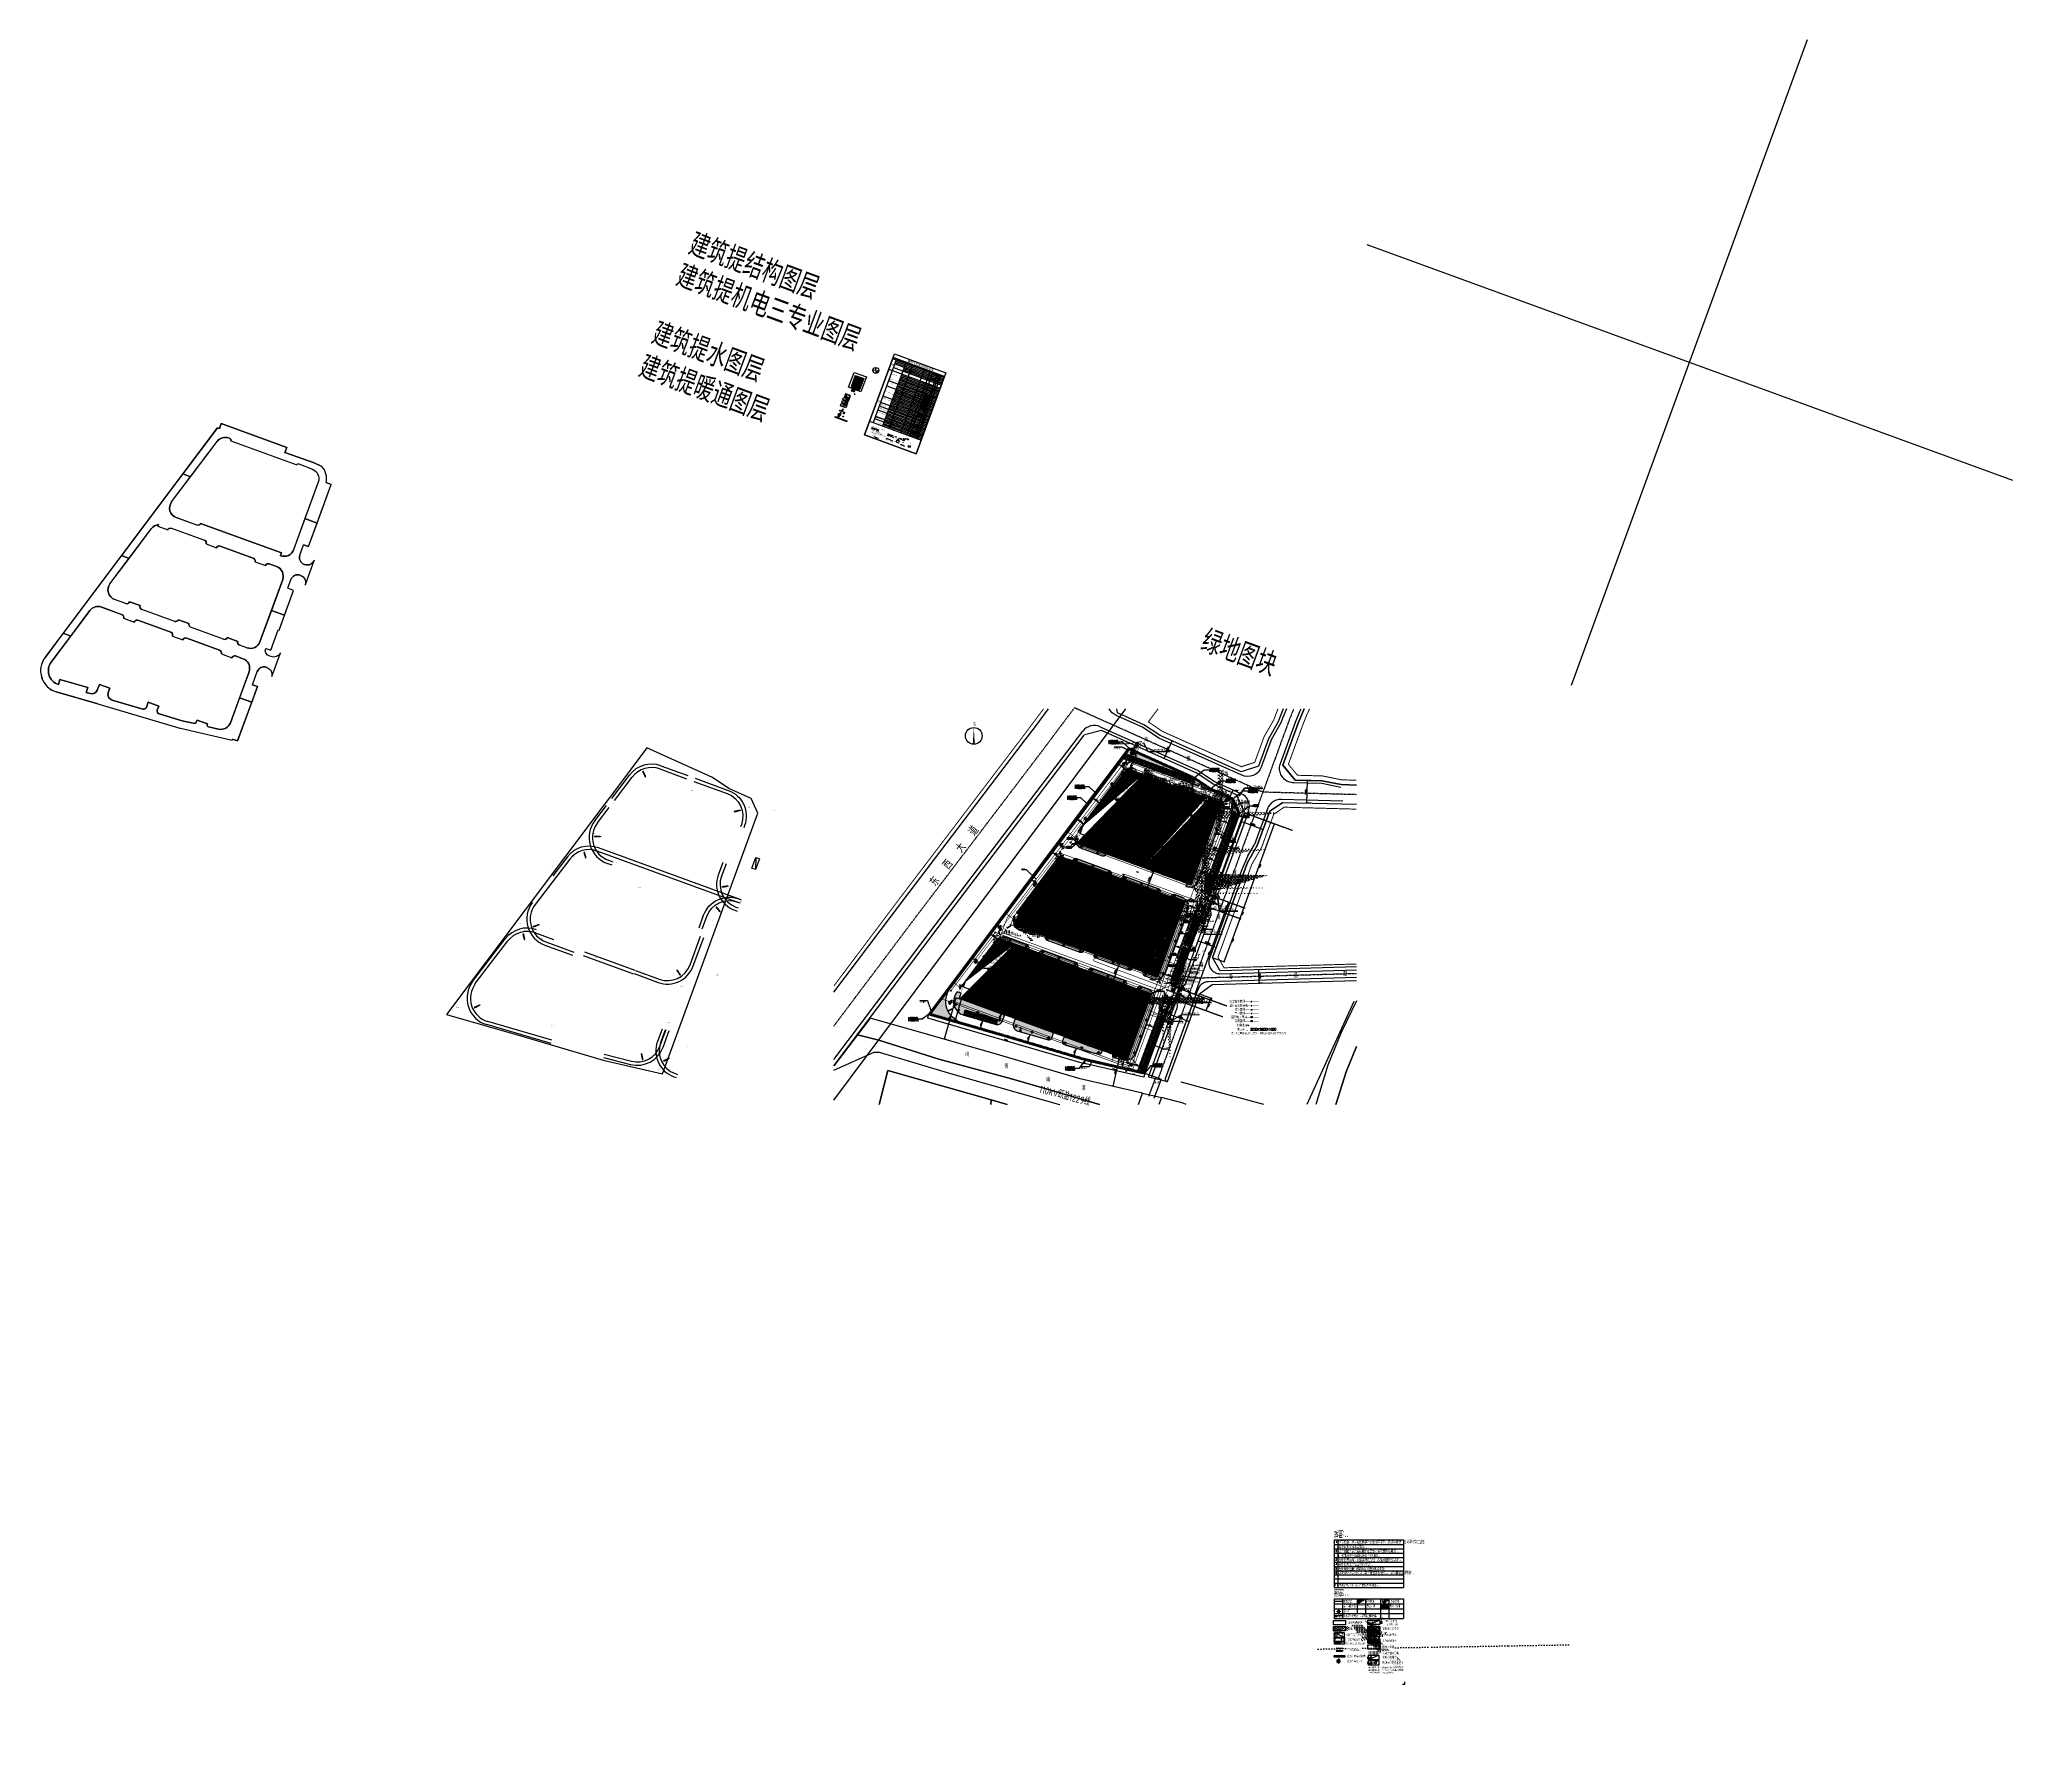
# Model space of a CAD drawing. Extents: x 40587128995 to 40589176181, y 3379422231 to 3381196839.
import ezdxf
from ezdxf.enums import TextEntityAlignment as Align

# ---------------------------------------------------------------- set-up
doc = ezdxf.new("R2010")
doc.units = 0
doc.header["$LTSCALE"] = 10
for name, pattern in [('$TD_AUDIT_GENERATED_(3BC2)', [2.42, 2, -0.2, 0.02, -0.2]), ('10平面$0$DOTE', [2.42, 2, -0.2, 0.02, -0.2]), ('99总图图例外参$0$DASH', [0.35, 0.25, -0.1]), ('99总图图例外参$0$PHANTOM2', [31.75, 15.875, -3.175, 3.175, -3.175, 3.175, -3.175]), ('__DASH', [0.35, 0.25, -0.1]), ('CENTER', [50.8, 31.75, -6.35, 6.35, -6.35]), ('CONTINOUS', [0]), ('DASH', [0.35, 0.25, -0.1]), ('DASHDOT', [25.4, 12.7, -6.35, 0, -6.35]), ('DASHED', [19.05, 12.7, -6.35]), ('DOTE', [2.42, 2, -0.2, 0.02, -0.2]), ('PHANTOM2', [31.75, 15.875, -3.175, 3.175, -3.175, 3.175, -3.175]), ('STRU-03-COLS-2F~3F$0$DASH', [0.35, 0.25, -0.1]), ('总平面图轴网$0$ACAD_ISO05W100', [33, 24, -3, 0, -3, 0, -3])]:
    doc.linetypes.add(name, pattern=pattern)
for name, color, linetype in [('$0$A-AXIS-DOTE', 14, '$TD_AUDIT_GENERATED_(3BC2)'), ('$0$AS-COLN', 6, 'Continuous'), ('0-HX', 1, 'Continuous'), ('00-GHBJ', 7, 'Continuous'), ('00-HLBJ', 5, 'Continuous'), ('00绿地$0$A-车位', 253, 'Continuous'), ('10平面$0$A-AXIS-DOTE', 14, '10平面$0$DOTE'), ('99总图图例外参$0$A-Car', 155, 'Continuous'), ('99总图图例外参$0$A-FIRE-TEXT', 61, 'Continuous'), ('99总图图例外参$0$A-HATCH-1', 252, 'Continuous'), ('99总图图例外参$0$A-LIN-V', 9, 'Continuous'), ('99总图图例外参$0$A-STAIR', 150, 'Continuous'), ('99总图图例外参$0$A-TEXT', 61, 'Continuous'), ('99总图图例外参$0$A-建筑提资施工单位', 211, 'Continuous'), ('99总图图例外参$0$AD-P-慢充', 1, 'Continuous'), ('99总图图例外参$0$Car 无障碍', 6, 'Continuous'), ('99总图图例外参$0$PUB_TEXT', 7, 'Continuous'), ('99总图图例外参$0$地坪', 96, 'Continuous'), ('99总图图例外参$0$建-标高', 3, 'Continuous'), ('99总图图例外参$0$建-消防', 20, 'Continuous'), ('99总图图例外参$0$总平面图轴网$0$建-总体-用地红线', 1, '总平面图轴网$0$ACAD_ISO05W100'), ('99总图图例外参$0$景观', 4, 'Continuous'), ('99总图图例外参$0$标示牌', 7, 'Continuous'), ('99总图图例外参$0$绿化', 8, 'Continuous'), ('99总图图例外参$0$车位1', 252, 'Continuous'), ('99总图图例外参$0$车位线', 7, 'Continuous'), ('99总图图例外参$0$鱼眼镜', 7, 'Continuous'), ('A-AXIS-COR', 4, 'Continuous'), ('A-AXIS-D', 1, 'Continuous'), ('A-AXIS-DOTE', 14, 'DOTE'), ('A-AXIS-DP', 126, 'Continuous'), ('A-AXIS-ELEV', 4, 'Continuous'), ('A-AXIS-INDX', 3, 'Continuous'), ('A-AXIS-SYMB', 3, 'Continuous'), ('A-BUD-GROD', 254, 'Continuous'), ('A-BUD-LIN', 255, 'Continuous'), ('A-Car', 155, 'Continuous'), ('A-COLU_混凝土构件', 6, 'Continuous'), ('A-CURTAIN', 84, 'Continuous'), ('A-DRAIN', 57, 'Continuous'), ('A-DW', 23, 'Continuous'), ('A-FIRE-H', 238, 'Continuous'), ('A-FIRE-LIN', 10, 'DASH'), ('A-FIRE-SYMB', 22, 'Continuous'), ('A-FIRE-TEXT', 61, 'Continuous'), ('A-FURN', 55, 'Continuous'), ('A-HATCH-1', 252, 'Continuous'), ('A-HATCH-2', 251, 'Continuous'), ('A-HOLE_洞口', 182, 'Continuous'), ('A-HRAIL', 173, 'Continuous'), ('A-LIN-Dot', 163, 'DASH'), ('A-LIN-V', 9, 'Continuous'), ('A-METAL_金属构件', 134, 'Continuous'), ('A-OVER_看线', 252, 'Continuous'), ('A-SFCE', 30, 'Continuous'), ('A-STAIR', 150, 'Continuous'), ('A-SURF_饰面', 44, 'Continuous'), ('A-TEXT', 61, 'Continuous'), ('A-TEXT-ROOM', 12, 'Continuous'), ('A-WINDOW', 140, 'Continuous'), ('A-建筑提资施工单位', 211, 'Continuous'), ('A-建筑提资暖通', 5, 'Continuous'), ('A-建筑提资机电三专业图层', 214, 'Continuous'), ('A-建筑提资水', 4, 'Continuous'), ('A-建筑提资结构', 42, 'Continuous'), ('AD-P-快充', 47, 'Continuous'), ('AD-P-慢充', 1, 'Continuous'), ('AS-COLN', 6, 'Continuous'), ('AS-COLN-H', 135, 'Continuous'), ('AS-STEL', 240, 'Continuous'), ('AS-WALL', 40, 'Continuous'), ('AS-结构边线层', 200, 'Continuous'), ('AXIS_TEXT', 7, 'Continuous'), ('Car', 108, 'Continuous'), ('Car 无障碍', 1, 'Continuous'), ('CAR 水平停车', 32, 'Continuous'), ('DIM_COOR', 3, 'Continuous'), ('DIM_LEAD', 3, 'Continuous'), ('DIM_SYMB', 3, 'Continuous'), ('ELE', 7, 'Continuous'), ('EQUIP_消火栓', 7, 'Continuous'), ('FM_ZF给水', 3, 'Continuous'), ('G-BORD_图框', 7, 'Continuous'), ('G-LIN-STE', 10, 'CENTER'), ('Gps-ZF污水', 2, 'TG_W'), ('JT-绿道', 7, 'Continuous'), ('JT-路缘石线', 5, 'Continuous'), ('JT-道路中心线', 1, 'DASHDOT'), ('JT-道路名称', 7, 'Continuous'), ('JT-道路红线', 7, 'Continuous'), ('PUB_TEXT', 7, 'Continuous'), ('TEXT_给水', 3, 'Continuous'), ('TWT_ZF文字', 3, 'Continuous'), ('WELL_污水', 2, 'Continuous'), ('WELL_雨水', 4, 'Continuous'), ('WIRE-照明', 1, 'Continuous'), ('YD-规划单元', 6, 'PHANTOM2'), ('Z-TK', 7, 'Continuous'), ('Z-TK-TXT', 7, 'Continuous'), ('建-尺寸', 3, 'Continuous'), ('建-引出', 3, 'Continuous'), ('建-文字', 7, 'Continuous'), ('建-标高', 3, 'Continuous'), ('建-箭头', 3, 'Continuous'), ('建筑物控制线', 7, 'Continuous'), ('总-坐标', 3, 'Continuous'), ('总-标高', 3, 'Continuous'), ('构建', 30, 'Continuous'), ('洁具', 253, 'Continuous'), ('管线文字标注', 7, 'Continuous'), ('高压线', 210, 'Continuous')]:
    doc.layers.add(name, color=color, linetype=linetype)
doc.layers.add('0-T', color=5, linetype='Continuous', plot=False)
doc.layers.add('T', color=5, linetype='Continuous', plot=False)
doc.layers.add('99总图图例外参$0$_地面标线', color=7, linetype='Continuous', true_color=0xffffff)
for name, color, linetype, lineweight in [('Gps-ZF消防', 1, 'TG_X', 60), ('Gps-ZF给水', 3, 'TG_J', 60), ('Gps-ZF雨水', 4, 'TG_Y', 60), ('TWT_LEAD', 3, 'Continuous', 0), ('弱电', 21, 'DASH', 60), ('消防', 1, 'DOTE', 18)]:
    doc.layers.add(name, color=color, linetype=linetype, lineweight=lineweight)
doc.styles.add('-宋体', font='', dxfattribs={"width": 0.75})
doc.styles.add('11025', font='simhei.ttf')
doc.styles.add('99总图图例外参$0$-黑体', font='', dxfattribs={"width": 0.8})
doc.styles.add('99总图图例外参$0$_TCH_DIM', font='@TSSDENG', dxfattribs={"width": 0.8, "bigfont": 'GBCBIG'})
doc.styles.add('99总图图例外参$0$A-STANDARD', font='SIMPLEX', dxfattribs={"bigfont": 'GBCBIG'})
doc.styles.add('99总图图例外参$0$note_txt', font='arial.ttf', dxfattribs={"width": 0.75})
doc.styles.add('99总图图例外参$0$宋体', font='SIMPLEX', dxfattribs={"width": 0.8, "bigfont": 'GBCBIG'})
doc.styles.add('99总图图例外参$0$黑体', font='', dxfattribs={"height": 12})
doc.styles.add('__附着_A02-地块内环境_TEN257KZ_设计区$0$文字标注', font='')
doc.styles.add('_TCH_AXIS', font='COMPLEX', dxfattribs={"bigfont": 'GBCBIG'})
doc.styles.add('_TCH_DIM', font='SIMPLEX', dxfattribs={"width": 0.7, "bigfont": 'GBCBIG'})
doc.styles.add('_TCH_LABEL', font='COMPLEX', dxfattribs={"bigfont": 'GBCBIG'})
doc.styles.add('_TWT_PIPEDN', font='SIMPLEX', dxfattribs={"width": 0.8, "height": 3, "bigfont": 'HZTXT'})
doc.styles.add('_TWT_PIPETEXT', font='SIMPLEX', dxfattribs={"width": 0.8, "height": 3.5, "bigfont": 'HZTXT'})
doc.styles.add('A-DIM', font='SIMPLEX', dxfattribs={"bigfont": 'GBCBIG'})
doc.styles.add('A-DIM_T3', font='SIMPLEX', dxfattribs={"width": 0.6, "bigfont": 'GBCBIG'})
doc.styles.add('A-STANDARD', font='SIMPLEX', dxfattribs={"width": 0.7, "bigfont": 'GBCBIG'})
doc.styles.add('Arial', font='arial.ttf', dxfattribs={"width": 0.85})
doc.styles.add('ELEC_DIM', font='SIMPLEX', dxfattribs={"width": 0.8, "height": 3.5, "bigfont": 'HZTXT'})
doc.styles.add('note_txt', font='arial.ttf', dxfattribs={"width": 0.75})
doc.styles.add('ROMANS', font='romans.shx')
doc.styles.add('ROMANTIC', font='romantic.ttf')
doc.styles.get("Standard").update_dxf_attribs({"font": 'GBENOR', "width": 0.7, "bigfont": 'GBCBIG'})
doc.styles.add('STYLE1', font='')
doc.styles.add('SZUL_HT', font='')
doc.styles.add('TECHNICBOLD', font='techb___.ttf', dxfattribs={"width": 0.8})
doc.styles.add('TG_LINETYPE', font='SIMPLEX', dxfattribs={"width": 0.8, "height": 3, "bigfont": 'HZTXT'})
doc.styles.add('宋体', font='')
doc.styles.add('黑体', font='simhei.ttf', dxfattribs={"width": 0.9})
doc.styles.get('-宋体').set_extended_font_data('SimSun')
doc.styles.get('99总图图例外参$0$-黑体').set_extended_font_data('SimHei')
doc.styles.get('99总图图例外参$0$黑体').set_extended_font_data('SimHei')
doc.styles.get('__附着_A02-地块内环境_TEN257KZ_设计区$0$文字标注').set_extended_font_data('SimHei')
doc.styles.get('STYLE1').set_extended_font_data('SimSun')
doc.styles.get('SZUL_HT').set_extended_font_data('SimHei')
doc.styles.get('宋体').set_extended_font_data('SimSun')
doc.linetypes.add('TG_GD', pattern='A,2,-0.7,["GD",TG_LINETYPE,S=0.1,R=0,X=-0.6,Y=-0.15],0', length=2.7)
doc.linetypes.add('TG_J', pattern='A,2,-0.3,["J",TG_LINETYPE,S=0.1,R=0,X=-0.23,Y=-0.15],0', length=2.3)
doc.linetypes.add('TG_RD', pattern='A,2,-0.7,["RD",TG_LINETYPE,S=0.1,R=0,X=-0.6,Y=-0.15],0', length=2.7)
doc.linetypes.add('TG_W', pattern='A,2,-0.3,["W",TG_LINETYPE,S=0.1,R=0,X=-0.23,Y=-0.15],0', length=2.3)
doc.linetypes.add('TG_X', pattern='A,5,-0.3,["X",TG_LINETYPE,S=0.1,R=0,X=-0.23,Y=-0.15],0', length=5.3)
doc.linetypes.add('TG_Y', pattern='A,2,-0.3,["Y",TG_LINETYPE,S=0.1,R=0,X=-0.25,Y=-0.15],0', length=2.3)
doc.dimstyles.new('A-DIM(M-M)-300-0.001', dxfattribs={"dimscale": 300, "dimtxt": 2.975, "dimasz": 1, "dimexe": 1, "dimexo": 1, "dimgap": 1, "dimtad": 1, "dimlfac": 0.001, "dimzin": 0, "dimdsep": 46, "dimtxsty": 'A-DIM_T3', "dimblk": 'ARCHTICK', "dimcen": 0.09, "dimclrt": 7, "dimazin": 2, "dimtfac": 1, "dimtdec": 0, "dimtix": 1, "dimtmove": 2, "dimatfit": 3, "dimfxl": 0, "dimtolj": 1, "dimtzin": 0, "dimarcsym": 0})
doc.dimstyles.new('A-DIM(M-M)-500-0.001', dxfattribs={"dimscale": 500, "dimtxt": 2.975, "dimasz": 1, "dimexe": 1, "dimexo": 1, "dimgap": 1, "dimtad": 1, "dimlfac": 0.001, "dimzin": 0, "dimdsep": 46, "dimtxsty": 'A-DIM_T3', "dimblk": 'ARCHTICK', "dimcen": 0.09, "dimclrt": 7, "dimazin": 2, "dimtfac": 1, "dimtdec": 0, "dimtix": 1, "dimtmove": 2, "dimatfit": 3, "dimfxl": 0, "dimtolj": 1, "dimtzin": 0, "dimarcsym": 0})
doc.dimstyles.new('A-DIM-300', dxfattribs={"dimscale": 300, "dimtxt": 2.975, "dimasz": 1, "dimexe": 1, "dimexo": 1, "dimgap": 1, "dimtad": 1, "dimlfac": 0.001, "dimzin": 0, "dimdsep": 46, "dimtxsty": 'A-DIM_T3', "dimblk": 'ARCHTICK', "dimcen": 0.09, "dimclrt": 7, "dimazin": 2, "dimtfac": 1, "dimtix": 1, "dimtmove": 2, "dimatfit": 3, "dimfxl": 0, "dimtolj": 1, "dimtzin": 0, "dimarcsym": 0})
doc.dimstyles.new('A-DIM-500', dxfattribs={"dimscale": 500, "dimtxt": 2.975, "dimasz": 1, "dimexe": 1, "dimexo": 1, "dimgap": 1, "dimtad": 1, "dimlfac": 0.001, "dimzin": 0, "dimdsep": 46, "dimtxsty": 'A-DIM_T3', "dimblk": 'ARCHTICK', "dimcen": 0.09, "dimclrt": 7, "dimazin": 2, "dimtfac": 1, "dimtix": 1, "dimtmove": 2, "dimatfit": 3, "dimfxl": 0, "dimtolj": 1, "dimtzin": 0, "dimarcsym": 0})
pattern_1 = [(225, (3800, 5500), (112.2532, -112.2532), [])]
pattern_2 = [(20, (440.1, 194.2), (956.276, 2050.7404), [240, -48, 64, -48, 240, -960]), (20, (348.5, 212), (956.276, 2050.7404), [160, -120, 240, -120, 160, -800]), (20, (655.9, 1004.9), (956.276, 2050.7404), [200, -80, 200, -1120]), (20, (-205.4, 1032), (956.276, 2050.7404), [80, -160, 80, -1280]), (110, (-55, 1086.7), (-2050.7404, 956.276), [144, -1456]), (110, (724.4, 348.8), (-2050.7404, 956.276), [160, -1440]), (110, (881.4, 1087), (-2050.7404, 956.276), [160, -1440]), (65, (925.3, 404.9), (-547.2322, 1503.5082), [160, -2102.7417]), (155, (534.4, 262.6), (-1503.5082, -547.2322), [160, -2102.7417]), (83.43495, (877.5, 396), (-547.23223, 1503.5082), [160, -3417.7088]), (95.963757, (799.57, 376.15), (-547.23223, 1503.50819), [160, -6436.969]), (95.963757, (956.55, 1114.36), (-547.23223, 1503.50819), [128, -6468.969]), (95.963757, (-24.93, 1097.67), (-547.23223, 1503.50819), [112, -6484.969]), (124.036243, (649.2, 321.43), (-547.23223, 1503.50819), [160, -6436.969]), (124.036243, (806.2, 1059.64), (-547.23223, 1503.50819), [128, -6468.969]), (124.036243, (-85.07, 1075.8), (-547.23223, 1503.50819), [112, -6484.969]), (136.56505, (576.8, 286.55), (-547.23223, 1503.5082), [160, -3417.7069])]
pattern_3 = [(45, (0, 0), (-673.51920908, 673.51920908), [])]

# ---------------------------------------------------------------- blocks, each defined once
blk = doc.blocks.new('room_tag')
at = {"layer": 'A-TEXT-ROOM'}
for p, q in [((0, 0), (0, -1200)), ((0, 0), (2050, 0)), ((0, -400), (2050, -400)), ((0, -1200), (2050, -1200)), ((39, -1148), (649, -1148)), ((44, -978), (1044, -978)), ((44, -978), (213, -1148)), ((383, -978), (213, -1148)), ((1100, -1200), (1100, -400)), ((1100, -800), (2050, -800)), ((2050, 0), (2050, -1200))]:
    blk.add_line(p, q, dxfattribs=at)
for s, height, p in [('m', 200, (1789, -676)), ('2', 60, (1970, -568)), ('2', 60, (1970, -568))]:
    blk.add_text(s, height=height, dxfattribs=at).set_placement(p)
at = {"layer": 'A-TEXT-ROOM', "style": '黑体'}
blk.add_attdef('房间名称', (101, -295), '', height=200, dxfattribs=at)
at = {"layer": 'A-TEXT-ROOM', "ltscale": 50}
for tag, p in [('结构标高', (142, -931)), ('建筑标高', (142, -650)), ('面积', (1149, -709))]:
    blk.add_attdef(tag, p, '', height=200, dxfattribs=at)
at = {"layer": 'A-TEXT-ROOM'}
blk.add_attdef('地坪做法', (1443, -1103), '', height=200, dxfattribs=at)
blk = doc.blocks.new('雨水管')
at = {"layer": 'G-BORD_图框'}
for p, q in [((-48, 201), (-45, 201)), ((-47, 199), (-47, 202))]:
    blk.add_line(p, q, dxfattribs=at)
blk.add_circle((-47, 201), 1, dxfattribs=at)
blk = doc.blocks.new('xf')
at = {"layer": '消防'}
blk.add_hatch(color=256, dxfattribs=at).paths.add_polyline_path([(425, -10), (425, 240), (-375, -10)])
blk.add_line((-375, -10), (425, 240), dxfattribs=at)
blk.add_lwpolyline([(-375, 240), (425, 240), (425, -10), (-375, -10)], close=True, dxfattribs=at)
blk = doc.blocks.new('700-30')
at = {"layer": 'A-COLU_混凝土构件'}
blk.add_lwpolyline([(700, 700), (0, 700), (0, 0), (700, 0)], close=True, dxfattribs=at)
at = {"layer": 'A-COLU_混凝土构件', "linetype": 'STRU-03-COLS-2F~3F$0$DASH', "ltscale": 0.8}
blk.add_lwpolyline([(670, 670), (30, 670), (30, 30), (670, 30)], close=True, dxfattribs=at)
at = {"layer": 'A-SURF_饰面'}
blk.add_lwpolyline([(750, 750), (-50, 750), (-50, -50), (750, -50)], close=True, dxfattribs=at)
blk = doc.blocks.new('水簸箕')
at = {"layer": 'A-OVER_看线'}
for p, q in [((-35, 35), (-100, 100)), ((100, 100), (35, 35)), ((-35, -35), (-100, -100)), ((100, -100), (35, -35))]:
    blk.add_line(p, q, dxfattribs=at)
blk.add_lwpolyline([(100, -100), (-100, -100), (-100, 100), (100, 100)], close=True, dxfattribs=at)
at = {"layer": 'A-OVER_看线', "linetype": 'DASH', "ltscale": 0.2}
blk.add_circle((0, 0), 50, dxfattribs=at)
blk = doc.blocks.new('外排水管')
at = {"layer": 'A-METAL_金属构件', "linetype": 'DASH', "ltscale": 3}
blk.add_line((12865023, -10364874), (12865107, -10364959), dxfattribs=at)
at = {"layer": 'A-METAL_金属构件'}
for p, q in [((12865263, -10364492), (12865093, -10364662)), ((12865093, -10364662), (12865202, -10364695)), ((12865093, -10364662), (12865320, -10364888)), ((12865263, -10364492), (12865253, -10364644)), ((12865263, -10364492), (12865489, -10364719)), ((12865320, -10364888), (12865287, -10364780)), ((12865489, -10364719), (12865320, -10364888)), ((12865489, -10364719), (12865338, -10364728))]:
    blk.add_line(p, q, dxfattribs=at)
at = {"layer": 'A-METAL_金属构件', "linetype": 'DASH', "ltscale": 3}
blk.add_lwpolyline([(12865023, -10364874), (12865253, -10364644, -1), (12865338, -10364728), (12865107, -10364959)], format="xyb", dxfattribs=at)
for start, end in [(134.997991, 170.251951), (202.712745, 243.281257), (272.317299, 314.997991)]:
    blk.add_arc((12865296, -10364686), 60, start, end, dxfattribs=at)
blk = doc.blocks.new('平面图例')
at = {"layer": 'G-BORD_图框'}
h = blk.add_hatch(dxfattribs=at)
h.set_pattern_fill('ANSI31', color=256, scale=0.3)
h.set_pattern_definition([(45, (-9.86355, 23.91627), (-0.3367596, 0.3367596), [])])
edge = h.paths.add_edge_path()
edge.add_arc((-47, 225), 1, 0, 360)
at = {"layer": 'A-HOLE_洞口', "linetype": 'DASH', "ltscale": 0.6}
for p, q in [((-43, 247), (-51, 250)), ((-51, 247), (-43, 250)), ((-51, 242), (-43, 244))]:
    blk.add_line(p, q, dxfattribs=at)
for points in [[(-51, 247), (-51, 250), (-43, 250), (-43, 247)], [(-51, 242), (-51, 244), (-43, 244), (-43, 242)]]:
    blk.add_lwpolyline(points, close=True, dxfattribs=at)
at = {"layer": 'A-HOLE_洞口'}
blk.add_lwpolyline([(-50, 235), (-45, 235), (-45, 238), (-50, 238)], close=True, dxfattribs=at)
blk.add_lwpolyline([(-50, 235), (-49, 237), (-45, 238)], dxfattribs=at)
at = {"layer": 'G-BORD_图框'}
for p, q in [((-57, 282), (5, 282)), ((-57, 282), (-57, 198)), ((-57, 276), (5, 276)), ((-50, 277), (-52, 279)), ((-52, 279), (-42, 279)), ((-50, 277), (-48, 279)), ((-33, 282), (-33, 198)), ((5, 282), (5, 198)), ((-57, 270), (5, 270)), ((-57, 264), (5, 264)), ((-57, 258), (5, 258)), ((-57, 252), (5, 252)), ((-57, 246), (5, 246)), ((-57, 240), (5, 240)), ((-57, 234), (5, 234)), ((-57, 228), (5, 228)), ((-57, 222), (5, 222)), ((-57, 215), (5, 215)), ((-57, 210), (5, 210)), ((-57, 204), (5, 204)), ((-57, 198), (5, 198)), ((-50, 271), (-52, 273)), ((-52, 273), (-42, 273)), ((-52, 261), (-43, 261)), ((-52, 260), (-43, 260)), ((-52, 255), (-43, 255)), ((-52, 254), (-43, 254)), ((-50, 271), (-48, 273)), ((-48, 201), (-46, 201))]:
    blk.add_line(p, q, dxfattribs=at)
blk.add_lwpolyline([(-47, 201), (-47, 200), (-46, 200), (-46, 201), (-47, 201)], dxfattribs=at)
blk.add_circle((-47, 225), 1, dxfattribs=at)
at = {"layer": 'A-COLU_混凝土构件', "xscale": 0.005529600000000003, "yscale": 0.005529600000000003, "zscale": 0.005529600000000003}
blk.add_blockref('700-30', (-49, 265), dxfattribs=at)
at = {"layer": 'G-BORD_图框'}
blk.add_blockref('雨水管', (-1, 30), dxfattribs=at)
at = {"layer": 'G-BORD_图框', "xscale": 0.007200000000000002, "yscale": 0.007200000000000002, "zscale": 0.007200000000000002}
blk.add_blockref('xf', (-47, 218), dxfattribs=at)
at = {"layer": 'G-BORD_图框'}
for name, p, xscale, yscale, zscale, rotation in [('外排水管', (12688, -118055), 0.007199999999999998, 0.007199999999999998, 0.007199999999999998, 135.0020091440341), ('水簸箕', (-47, 206), 0.0144, 0.0144, 0.0144, 270)]:
    blk.add_blockref(name, p, dxfattribs=dict(at, xscale=xscale, yscale=yscale, zscale=zscale, rotation=rotation))
at = {"layer": 'G-BORD_图框', "color": 7, "style": '_TCH_DIM', "width": 0.494118}
blk.add_text('XXXX', height=1.78, dxfattribs=at).set_placement((-45, 273))
at = {"layer": 'G-BORD_图框', "style": '_TCH_DIM'}
for s, height, width, p in [('结构面标高', 3.02, 0.7, (-30, 271)), ('完成面标高', 3.02, 0.7, (-30, 277)), ('钢结构柱', 3.02, 0.7, (-30, 265)), ('200', 2.55, 0.494118, (-30, 259)), ('100', 2.55, 0.494118, (-30, 253)), ('结构板留洞后浇', 3.02, 0.7, (-30, 247)), ('侧墙留洞', 3.02, 0.7, (-30, 241)), ('结构板留洞', 3.02, 0.7, (-30, 235)), ('雨水管', 3.02, 0.7, (-29, 229)), ('地漏', 3.02, 0.7, (-29, 223)), ('消火栓尺寸：', 3.02, 0.7, (-29, 219)), ('嵌墙留洞尺寸：', 3.02, 0.7, (-29, 215)), ('侧入式雨水斗', 3.02, 0.7, (-29, 211)), ('水簸箕', 3.02, 0.7, (-29, 206)), ('女儿墙过水洞', 3.02, 0.7, (-29, 200)), ('厚加气混凝土砌体墙', 3.02, 0.7, (-27, 253)), ('厚加气混凝土砌体墙', 3.02, 0.7, (-26, 259)), ('300x300x60', 2.55, 0.494118, (-25, 206)), ('管线安装后防火胶泥填缝', 3.02, 0.7, (-22, 235)), (',', 2.55, 0.494118, (-22, 235)), ('1800X700X200', 2.55, 0.494118, (-20, 219)), ('1850X950X100', 2.55, 0.494118, (-19, 215)), ('砼垫块', 3.02, 0.7, (-13, 206)), ('，', 3.02, 0.7, (-6, 219))]:
    blk.add_text(s, height=height, dxfattribs=dict(at, width=width)).set_placement(p)
at = {"layer": 'PUB_TEXT', "style": '_TCH_DIM'}
for s, height, width, p in [('XXXX', 1.78, 0.494118, (-45, 279)), ('结构', 2.12, 0.7, (-41, 273)), ('(', 1.78, 0.494118, (-41, 273)), (')', 1.78, 0.494118, (-38, 273))]:
    blk.add_text(s, height=height, dxfattribs=dict(at, width=width)).set_placement(p)
blk = doc.blocks.new('SCALE50')
for points in [[(3000, -100), (3000, 200), (2000, 200), (2000, -100), (1000, -100), (1000, 200), (750, 200), (750, -100), (500, -100), (500, 200), (250, 200), (250, -100), (0, -100), (0, 200)], [(3000, 200), (3000, -100), (4000, -100), (4000, 200)]]:
    blk.add_lwpolyline(points)
for points in [[(0, -100), (0, 0), (250, -100), (250, 0)], [(250, 100), (250, 200), (500, 100), (500, 200)], [(500, -100), (500, 0), (750, -100), (750, 0)], [(750, 100), (750, 200), (1000, 100), (1000, 200)], [(1000, -100), (1000, 0), (2000, -100), (2000, 0)], [(2000, 200), (2000, 100), (3000, 200), (3000, 100)], [(3000, 0), (3000, -100), (4000, 0), (4000, -100)]]:
    blk.add_solid(points)
at = {"layer": 'A-TEXT', "style": 'Arial'}
for s, p in [('0', (-58, 286)), ('0.5', (385, 286)), ('1.0', (925, 286)), ('2.0', (1887, 286)), ('3.0', (2882, 286)), ('4.0', (3882, 286))]:
    blk.add_text(s, height=116, dxfattribs=at).set_placement(p)
blk = doc.blocks.new('A$C10711624')
at = {"extrusion": (3.13402e-20, -1.66466e-06, 1)}
h = blk.add_hatch(dxfattribs=at)
h.set_pattern_fill('ANSI31', color=256, scale=100, angle=-180)
h.set_pattern_definition(pattern_1)
h.paths.add_polyline_path([(1200, 500), (1200, 6000), (0, 6000), (0, 500)])
h = blk.add_hatch(color=256, dxfattribs=at)
edge = h.paths.add_edge_path()
edge.add_arc((2375, 4362), 143, 270, 630)
at = {"extrusion": (3.10226e-20, -1.66466e-06, 1)}
for points in [[(1200, 500), (1200, 6000), (0, 6000), (0, 500)], [(3700, 500), (3700, 6000), (1200, 6000), (1200, 500)]]:
    blk.add_lwpolyline(points, close=True, dxfattribs=at)
at = {"extrusion": (3.10226e-20, -1.66466e-06, 1), "const_width": 37.5}
blk.add_lwpolyline([(2203, 3931, 1.54719966), (2924, 3130)], format="xyb", dxfattribs=at)
for points in [[(2375, 4267), (2375, 3513), (2778, 3513), (2969, 3085), (3006, 3085)], [(2375, 3992), (2791, 3992)]]:
    blk.add_lwpolyline(points, dxfattribs=at)
blk.add_circle((2375, 4362), 143)
at = {"layer": 'Defpoints', "color": 250, "linetype": 'DASH', "extrusion": (3.10226e-20, -1.66466e-06, 1)}
blk.add_lwpolyline([(3400, 800), (3400, 5700), (1500, 5700), (1500, 800)], close=True, dxfattribs=at)
blk = doc.blocks.new('naorng')
at = {"color": 0}
blk.add_lwpolyline([(2457226, 4667705), (2462726, 4667705), (2462726, 4665205), (2457226, 4665205)], close=True, dxfattribs=at)
blk.add_lwpolyline([(2457226, 4665205), (2462726, 4667705)])
blk = doc.blocks.new('gfctuc')
blk.add_lwpolyline([(2035210, 4060000), (2035210, 4059500), (2035460, 4059500), (2035460, 4060000)], close=True)
blk.add_lwpolyline([(2035210, 4060000), (2035460, 4059500)])
at = {"layer": 'A-FIRE-TEXT', "style": 'note_txt', "width": 0.75}
blk.add_text('充电桩', height=139.2, rotation=270, dxfattribs=at).set_placement((2035260, 4059973))
blk = doc.blocks.new('AD-P-B01-B04$0$AD-PMDT-B1F$0$sdftr')
at = {"color": 0}
for p, q in [((-63180, -35534), (-63180, -35514)), ((-63180, -36064), (-63180, -36084)), ((-63030, -35499), (-63165, -35499)), ((-63030, -35549), (-63165, -35549)), ((-63030, -36049), (-63165, -36049)), ((-63030, -36099), (-63165, -36099)), ((-62880, -35399), (-63030, -35399)), ((-63030, -35399), (-63030, -35799)), ((-63030, -36199), (-63030, -35799)), ((-62880, -36199), (-63030, -36199)), ((-62880, -35450), (-62880, -35399)), ((-62880, -36147), (-62880, -36199)), ((-62631, -35699), (-62555, -35699)), ((-62555, -35899), (-62631, -35899)), ((-62555, -35699), (-62555, -35899)), ((-61903, -36026), (-61922, -36020)), ((-61280, -35799), (-61568, -35799))]:
    blk.add_line(p, q, dxfattribs=at)
for centre, radius, start, end in [((-63165, -35514), 15, 89.999448, 179.999449), ((-63165, -35534), 15, 179.999449, 270.000552), ((-63165, -36064), 15, 89.999448, 179.999449), ((-63165, -36084), 15, 179.999449, 270.000552), ((-62980, -35799), 362, 16.021986, 73.978012), ((-62980, -35799), 362, 286.021988, 343.978013), ((-62447, -35969), 212, 4.050403, 120.700311), ((-62447, -35969), 192, 4.615471, 124.318558), ((-62076, -35975), 180, 173.300881, 343.497583), ((-62076, -35975), 160, 172.631413, 343.497585)]:
    blk.add_arc(centre, radius, start, end, dxfattribs=at)
at = {"xscale": -1, "rotation": 179.884104689103}
blk.add_blockref('gfctuc', (-2088274, 4028060), dxfattribs=at)
blk = doc.blocks.new('AD-P-B01-B04$0$A$C37F22457')
at = {"color": 0}
for p, q in [((50, 745), (-550, 1545)), ((-550, 745), (50, 1545))]:
    blk.add_line(p, q, dxfattribs=at)
blk.add_lwpolyline([(-550, 745), (50, 745), (50, 1545), (-550, 1545)], close=True, dxfattribs=at)
for points in [[(1319, 1157), (1319, 1133, -0.55802191), (1000, 1300, 0.92330818), (687, 1366), (668, 1372, -0.91791134), (1020, 1300, 0.57562419)], [(1794, 745), (1794, 1545), (1644, 1545), (1644, 1493, 0.25841284), (1396, 1245), (1319, 1245), (1319, 1045), (1396, 1045, 0.25841284), (1644, 796), (1644, 745), (1794, 745)]]:
    blk.add_lwpolyline(points, format="xyb", close=True, dxfattribs=at)
for points in [[(1744, 845), (1879, 845, 0.41421356), (1894, 860), (1894, 880, 0.41421356), (1879, 895), (1744, 895)], [(1794, 1445), (1929, 1445, -0.41421356), (1944, 1430), (1944, 1410, -0.41421356), (1929, 1395), (1794, 1395)]]:
    blk.add_lwpolyline(points, format="xyb", dxfattribs=at)
at = {"layer": 'A-FIRE-TEXT', "style": 'note_txt', "width": 0.75}
blk.add_text('快速充电桩', height=139.2, rotation=90, dxfattribs=at).set_placement((-170, 768))
blk = doc.blocks.new('水平停车位')
at = {"ltscale": 10}
blk.add_lwpolyline([(4850, -2100), (-1150, -2100), (-1150, 300), (4850, 300)], close=True, dxfattribs=at)
blk.add_lwpolyline([(-1150, -2100), (4850, 300)])
at = {"ltscale": 10, "style": 'SZUL_HT'}
blk.add_text('水平停车', height=267.4, dxfattribs=at).set_placement((3250, -1900))
blk = doc.blocks.new('A$C45A45C18')
at = {"color": 0}
for p, q in [((-117, -125), (-117, 75)), ((-107, 85), (322, 85)), ((322, -165), (322, 115)), ((950, -325), (1250, 195)), ((322, -135), (-107, -135))]:
    blk.add_line(p, q, dxfattribs=at)
blk.add_lwpolyline([(-350, 425), (950, 425), (950, -475), (-350, -475)], close=True, dxfattribs=at)
blk.add_lwpolyline([(-107, -165, -0.41421356), (-147, -125), (-147, 75, -0.41421356), (-107, 115), (332, 115, -0.41421356), (442, 5), (442, -55, -0.41421356), (332, -165)], format="xyb", close=True, dxfattribs=at)
blk.add_circle((211, -25), 20, dxfattribs=at)
for centre, radius, start, end in [((-107, 75), 10, 90, 180), ((950, -325), 600, 60, 90), ((-107, -125), 10, 180, 270)]:
    blk.add_arc(centre, radius, start, end, dxfattribs=at)
for p in [(-147, -25), (211, -25)]:
    blk.add_point(p, dxfattribs=at)
at = {"layer": 'A-AXIS-DOTE'}
blk.add_line((1031, -25), (-419, -25), dxfattribs=at)
blk = doc.blocks.new('00000206')
at = {"color": 0}
for points in [[(-253, -220, -0.41421356), (-275, -198), (-275, -22, -0.41421356), (-253, 0), (253, 0, -0.41421356), (275, -22), (275, -198, -0.41421356), (253, -220)], [(181, -286), (-181, -286, 0.39219021), (-201, -305), (-202, -326), (-204, -363), (-205, -398), (-204, -429), (-201, -459), (-197, -488), (-189, -518), (-180, -550), (-168, -584), (-153, -619), (-135, -654), (-114, -687), (-90, -717), (-63, -741), (-33, -760), (-12, -767, 0.15432979), (12, -767), (33, -760), (63, -741), (90, -717), (114, -687), (135, -654), (153, -619), (168, -584), (180, -550), (189, -518), (197, -488), (201, -459), (204, -429), (205, -398), (204, -363), (202, -326), (201, -305, 0.39219021)]]:
    blk.add_lwpolyline(points, format="xyb", close=True, dxfattribs=at)
blk.add_lwpolyline([(-275, -120), (-297, -120), (-297, -200), (-275, -200)], close=True, dxfattribs=at)
for points in [[(-205, -428), (-235, -220)], [(205, -428), (235, -220)]]:
    blk.add_lwpolyline(points, dxfattribs=at)
at = {"layer": 'A-AXIS-DOTE'}
blk.add_lwpolyline([(0, -827), (0, 93)], dxfattribs=at)
blk = doc.blocks.new('无障碍马桶')
at = {"layer": 'A-FURN', "lineweight": -3}
for p, q in [((1349873, 310803), (1349953, 310803)), ((1349929, 310792), (1349929, 310752)), ((1350411, 310752), (1350411, 310732)), ((1350411, 310732), (1350416, 310732)), ((1350416, 310752), (1350416, 310732)), ((1350417, 310714), (1350550, 310714)), ((1350551, 310752), (1350551, 310732)), ((1350551, 310732), (1350556, 310732)), ((1350556, 310752), (1350556, 310732)), ((1350774, 310803), (1350853, 310803))]:
    blk.add_line(p, q, dxfattribs=at)
for points in [[(1349822, 309925), (1349827, 309925, -0.41421356), (1349832, 309920), (1349832, 309851, -0.41421356), (1349827, 309846), (1349822, 309846)], [(1349832, 309902), (1349879, 309902, 0.41421356), (1349897, 309920), (1349897, 310792)], [(1349832, 309870), (1349879, 309870, 0.41421356), (1349929, 309920), (1349929, 310720)], [(1349873, 310803), (1349873, 310797, 0.41421356), (1349878, 310792), (1349948, 310792, 0.41421356), (1349953, 310797), (1349953, 310803)], [(1350797, 310792), (1350797, 310770, -0.41421356), (1350779, 310752), (1349929, 310752, 1), (1349929, 310720), (1350779, 310720, 0.41421356), (1350829, 310770), (1350829, 310792)], [(1350774, 310803), (1350774, 310797, 0.41421356), (1350779, 310792), (1350848, 310792, 0.41421356), (1350853, 310797), (1350853, 310803)]]:
    blk.add_lwpolyline(points, format="xyb", dxfattribs=at)
blk.add_lwpolyline([(1350561, 310802), (1350561, 310752), (1350406, 310752), (1350406, 310802)], close=True, dxfattribs=at)
blk.add_lwpolyline([(1350550, 310752), (1350550, 310699), (1350417, 310699), (1350417, 310752)], dxfattribs=at)
at = {"layer": 'A-FURN', "lineweight": -3, "xscale": -1, "rotation": 90}
blk.add_blockref('00000206', (1349822, 310253), dxfattribs=at)
blk = doc.blocks.new('00000179')
at = {"color": 0, "linetype": 'ByBlock'}
for p, q in [((-32, -102), (-92, -102)), ((-13, -178), (-40, -70)), ((35, -64), (-35, -64)), ((13, -178), (-13, -178)), ((40, -70), (13, -178)), ((92, -102), (32, -102))]:
    blk.add_line(p, q, dxfattribs=at)
blk.add_lwpolyline([(0, -406, 0.08842537), (89, -391, 0.09373826), (162, -347, 0.10237639), (212, -280, 0.10945048), (229, -203, 0.10945213), (212, -127, 0.10237639), (162, -60, 0.09373826), (89, -16, 0.08842291), (0, 0, 0.0884272), (-89, -16, 0.09373826), (-162, -60, 0.10237639), (-212, -127, 0.10945159), (-229, -203, 0.10945102), (-212, -280, 0.10237639), (-162, -347, 0.09373826), (-89, -391, 0.08842474)], format="xyb", close=True, dxfattribs=at)
for centre, radius in [((-64, -76), 20.4), ((-64, -76), 15.4), ((0, -229), 25.4), ((63, -76), 20.4), ((63, -76), 15.4)]:
    blk.add_circle(centre, radius, dxfattribs=at)
for centre, radius, start, end in [((-88, -229), 116, 151.088799, 180), ((-88, -229), 116, 180, 208.911201), ((-45, -252), 164, 126.869898, 151.088799), ((-45, -205), 164, 208.911201, 233.130102), ((-18, -288), 210, 123.90451, 126.869898), ((-18, -169), 210, 233.130102, 252.742061), ((-92, -178), 76.2, 90, 123.90451), ((0, -111), 270, 252.742061, 270), ((-35, -68), 5, 90, 194.036243), ((0, -111), 270, 270, 287.257939), ((35, -68), 5, 345.963757, 90), ((18, -169), 210, 287.257939, 306.869898), ((92, -178), 76.2, 57.740192, 90), ((45, -252), 164, 28.911201, 57.740192), ((45, -205), 164, 306.869898, 331.088799), ((88, -229), 116, 0, 28.911201), ((88, -229), 116, 331.088799, 0)]:
    blk.add_arc(centre, radius, start, end, dxfattribs=at)
at = {"color": 0}
for p in [(0, -76), (0, -229)]:
    blk.add_point(p, dxfattribs=at)
at = {"layer": 'A-AXIS-DOTE'}
blk.add_lwpolyline([(0, -535), (0, 55)], dxfattribs=at)
blk = doc.blocks.new('A$C09A255B0')
at = {"layer": 'A-FURN', "lineweight": -3}
for points in [[(-450, 450), (-450, -50), (-425, -50), (-425, 450)], [(425, 0), (425, 21), (-425, 21), (-425, 0)], [(425, 450), (425, -50), (450, -50), (450, 450)]]:
    blk.add_lwpolyline(points, close=True, dxfattribs=at)
blk.add_lwpolyline([(-425, 450), (425, 450)], dxfattribs=at)
at = {"layer": 'A-FURN', "lineweight": -3, "yscale": -0.9999999999999989, "rotation": 180.0010503990819}
blk.add_blockref('00000179', (0, 440), dxfattribs=at)
blk = doc.blocks.new('1-大便器')
at = {"color": 0, "linetype": 'ByBlock'}
for p, q in [((0, -279), (0, 279)), ((0, 279), (254, 279)), ((38, 216), (64, 241)), ((38, -216), (38, 216)), ((64, 241), (190, 241)), ((165, 143), (216, 194)), ((165, -143), (165, 143)), ((190, 241), (216, 216)), ((203, 127), (254, 178)), ((203, -127), (203, 127)), ((216, 216), (216, 194)), ((254, 279), (254, 178)), ((254, 76), (254, -76)), ((254, 76), (283, 76)), ((0, -279), (254, -279)), ((64, -241), (38, -216)), ((64, -241), (190, -241)), ((165, -143), (216, -194)), ((216, -216), (190, -241)), ((203, -127), (254, -178)), ((216, -216), (216, -194)), ((254, -76), (283, -76)), ((254, -165), (254, -178)), ((254, -279), (254, -178)), ((254, -229), (279, -229)), ((279, -229), (279, -165))]:
    blk.add_line(p, q, dxfattribs=at)
blk.add_lwpolyline([(457, -190, 0.063415), (579, -175, 0.076468), (673, -135, 0.107136), (742, -68, 0.147373), (762, 0, 0.147373), (742, 68, 0.107136), (673, 135, 0.076468), (579, 175, 0.063415), (457, 190, 0.063415)], format="xyb", dxfattribs=at)
for centre in [(267, 102), (267, -102)]:
    blk.add_circle(centre, 12.7, dxfattribs=at)
for centre, radius, start, end in [((426, 417), 228, 221.088993, 277.798917), ((457, 0), 190, 90, 156.421822), ((267, -165), 12.7, 0, 180), ((426, -417), 228, 82.201083, 138.911007), ((457, 0), 190, 203.578178, 270)]:
    blk.add_arc(centre, radius, start, end, dxfattribs=at)
at = {"layer": 'A-AXIS-DOTE'}
blk.add_lwpolyline([(-186, 0), (915, 0)], dxfattribs=at)
blk = doc.blocks.new('A$C63E411DD-M')
at = {"color": 0}
for p, q in [((-262, -148), (-248, 42)), ((-183, 66), (-214, -355)), ((-737, -573), (-712, -508)), ((-593, -621), (-737, -573)), ((-712, -508), (-624, -536)), ((-624, -536), (-512, -276)), ((-479, -356), (-593, -621)), ((-519, -555), (-474, -482)), ((-512, -276), (-271, -280)), ((-214, -355), (-479, -356)), ((-466, -149), (-262, -148)), ((-465, -212), (-466, -149)), ((-266, -211), (-465, -212)), ((-271, -280), (-266, -211)), ((-164, -252), (-164, -184))]:
    blk.add_line(p, q, dxfattribs=at)
at = {"color": 0, "linetype": 'DASH'}
blk.add_circle((-263, -242), 750, dxfattribs=at)
at = {"color": 0, "extrusion": (1.11625e-23, 5.81185e-24, -1)}
for centre, major_axis, start_param, end_param in [((-245, 132), (-44.7, 78.6), 3.6918644, 9.19363961), ((-255, -452), (92, 267), -0.00373062, 4.00710029), ((-255, -452), (101, 196), -0.04927359, 4.09588843)]:
    blk.add_ellipse(centre, major_axis=major_axis, ratio=1, start_param=start_param, end_param=end_param, dxfattribs=at)
at = {"layer": 'A-AXIS-DP'}
blk.add_lwpolyline([(-455, -120, 0, 0, 0), (-805, 117, 33, 0, 0), (-887, 173, 0, 0, 0)], format="xyseb", dxfattribs=at)
at = {"layer": 'A-AXIS-DP', "color": 7, "style": '_TCH_DIM', "width": 0.494118}
blk.add_text('R750', height=148.8, rotation=325.866807, dxfattribs=at).set_placement((-687, 114))
blk = doc.blocks.new('00000224')
at = {"color": 0}
for p, q in [((-363, 0), (-363, -300)), ((-338, 0), (-363, 0)), ((-338, -300), (-363, -300)), ((-338, 0), (-338, -300)), ((337, 0), (337, -300)), ((362, 0), (337, 0)), ((362, -300), (337, -300)), ((362, 0), (362, -300))]:
    blk.add_line(p, q, dxfattribs=at)
blk.add_lwpolyline([(-205, -131), (-205, 0), (205, 0), (205, -131, 0.26806819), (51, -263, -0.31776512), (0, -300, -0.31776512), (-51, -263, 0.26806819)], format="xyb", close=True, dxfattribs=at)
blk.add_circle((0, -182), 20, dxfattribs=at)
for centre, radius, start, end in [((-152, -115), 10, 114.108387, 248.139396), ((5, -466), 395, 66.667515, 114.108387), ((-243, -341), 233, 19.263942, 68.139396), ((0, -256), 24, 199.263942, 269.499839), ((0, -256), 24, 270.500161, 340.736058), ((243, -341), 233, 110.494108, 160.736058), ((158, -113), 10, 290.494108, 66.667515)]:
    blk.add_arc(centre, radius, start, end, dxfattribs=at)
blk.add_point((0, -182), dxfattribs=at)
at = {"layer": 'A-AXIS-DOTE'}
blk.add_lwpolyline([(0, 153), (0, -367)], dxfattribs=at)
blk = doc.blocks.new('A$C34D37DA4')
at = {"ltscale": 0.5}
for points in [[(-250, -108), (250, -108), (250, 392), (-250, 392)], [(-200, -58), (200, -58), (200, 342), (-200, 342)]]:
    blk.add_lwpolyline(points, close=True, dxfattribs=at)
for points in [[(-200, 342), (-28, 171)], [(-200, -58), (-28, 114)], [(28, 171), (200, 342)], [(28, 114), (200, -58)]]:
    blk.add_lwpolyline(points, dxfattribs=at)
blk.add_circle((0, 142), 40, dxfattribs=at)
at = {"layer": 'A-AXIS-DOTE'}
blk.add_lwpolyline([(0, 427), (0, -333)], dxfattribs=at)
blk = doc.blocks.new('345345345')
at = {"layer": 'A-FURN'}
h = blk.add_hatch(dxfattribs=at)
h.set_pattern_fill('ANSI31', color=256, scale=20)
h.set_pattern_definition([(45, (0, 0), (-22.4506403, 22.4506403), [])])
edge = h.paths.add_edge_path()
edge.add_arc((84993, -2400003), 150, 0, 360)
blk.add_circle((84993, -2400003), 150, dxfattribs=at)
blk = doc.blocks.new('A$C5E131586')
at = {"layer": 'A-FURN'}
blk.add_lwpolyline([(-510, 110), (490, 110), (490, -390), (-510, -390)], close=True, dxfattribs=at)
for points in [[(-510, -390), (490, 110)], [(-510, 110), (490, -390)]]:
    blk.add_lwpolyline(points, dxfattribs=at)
blk = doc.blocks.new('00002939')
at = {"layer": 'A-FURN'}
blk.add_line((-10, 0), (10, 0), dxfattribs=at)
for points in [[(-124, 0), (133, 0)], [(-10, 0), (-10, -263)], [(10, 0), (10, -263)]]:
    blk.add_lwpolyline(points, dxfattribs=at)
for centre, radius, start, end in [((0, -262), 108, 95.306027, 84.693973), ((0, -262), 28.3, 110.672489, 69.327511), ((0, -260), 10.5, 197.238086, 342.761914)]:
    blk.add_arc(centre, radius, start, end, dxfattribs=at)
blk = doc.blocks.new('A$C6C485D8A')
at = {"layer": 'A-AXIS-DOTE'}
blk.add_line((0, -753), (0, 750), dxfattribs=at)
at = {"layer": 'A-FURN'}
blk.add_lwpolyline([(600, -673), (600, 427), (-600, 427), (-600, -673)], close=True, dxfattribs=at)
at = {"layer": 'A-FURN', "yscale": -1, "rotation": 180}
blk.add_blockref('00002939', (0, 427), dxfattribs=at)
blk = doc.blocks.new('dotee')
at = {"layer": '$0$A-AXIS-DOTE'}
for points in [[(433561, -2127753), (434268, -2128460)], [(434268, -2127753), (433561, -2128460)]]:
    blk.add_lwpolyline(points, dxfattribs=at)
blk.add_circle((433915, -2128107), 100, dxfattribs=at)
blk = doc.blocks.new('A$C3E36213B')
at = {"ltscale": 0.5}
h = blk.add_hatch(color=10, dxfattribs=at)
h.dxf.hatch_style = 1
h.paths.add_polyline_path([(750, -79, 1), (-2251, -79, 1)])
blk.add_circle((-750, -79), 1500, dxfattribs=at)
at = {"layer": 'A-AXIS-D', "linetype": 'Continuous', "style": 'STYLE1', "width": 0.7}
blk.add_text('紧急救援窗口', height=1600, dxfattribs=at).set_placement((-5568, 2226))
blk = doc.blocks.new('555555555555555-M')
at = {"layer": 'A-LIN-V'}
h = blk.add_hatch(dxfattribs=at)
h.set_pattern_fill('ANSI31', color=256, scale=0.2, angle=212.6932)
h.set_pattern_definition([(45, (0, 0), (-0.2245064, 0.2245064), [])])
h.paths.add_polyline_path([(-149.8, -516.1), (-149.8, -515.1), (-159.8, -515.1), (-159.8, -516.1)])
blk.add_lwpolyline([(-149.8, -516.1), (-149.8, -515.1), (-159.8, -515.1), (-159.8, -516.1), (-149.8, -516.1)], dxfattribs=at)
at = {"layer": 'PUB_TEXT', "width": 0.7}
for s, height, p in [('成品智能信包，格口数量≥', 1.322, (-160.1, -517.6)), ('优先委托专业公司实施', 1.32, (-158.5, -519.6)), ('36', 1.31, (-152, -517.6)), ('个', 1.32, (-150.9, -517.6))]:
    blk.add_text(s, height=height, dxfattribs=at).set_placement(p)
blk = doc.blocks.new('G$C475ACE7D')
h = blk.add_hatch(color=1)
h.dxf.hatch_style = 1
h.paths.add_polyline_path([(0, -750), (-878, 0), (0, 750)])
at = {"color": 1}
blk.add_lwpolyline([(0, -750), (-878, 0), (0, 750), (0, -750)], close=True, dxfattribs=at)
blk = doc.blocks.new('G$CA3553A61')
at = {"layer": 'Car', "flags": 128}
blk.add_lwpolyline([(0, 4000), (12000, 4000), (12000, 0), (0, 0)], close=True, dxfattribs=at)
blk.add_lwpolyline([(0, 0), (12000, 4000)], dxfattribs=at)
at = {"layer": 'Car', "style": '__附着_A02-地块内环境_TEN257KZ_设计区$0$文字标注', "width": 1.2}
blk.add_text('装卸停车位', height=500, dxfattribs=at).set_placement((380, 282))
blk = doc.blocks.new('GGRrrrr')
at = {"layer": 'A-CURTAIN'}
h = blk.add_hatch(dxfattribs=at)
h.set_pattern_fill('草坪或沼泽', color=256, scale=400, angle=20)
h.set_pattern_definition(pattern_2)
h.paths.add_polyline_path([(1393117, 618301), (1393293, 540880), (1330517, 532867), (1241738, 527103), (1161599, 521246), (1240383, 783372), (1244595, 797110), (1261186, 852563), (1335771, 847453), (1355485, 842595), (1380777, 840862), (1392640, 828900), (1392845, 738250), (1391845, 738248), (1391806, 755448), (1391306, 755447), (1391786, 764448), (1391641, 828487), (1380333, 839890), (1355330, 841603), (1335616, 846462), (1261915, 851511), (1245552, 796820), (1241340, 783081), (1162975, 522349), (1241669, 528100), (1330421, 533862), (1392291, 541761), (1392117, 618299)])
h.paths.add_polyline_path([(1393076, 636451), (1392076, 636448), (1392063, 641998), (1391564, 641997), (1392042, 650998), (1391887, 720048), (1392887, 720051)])
h = blk.add_hatch(dxfattribs=at)
h.set_pattern_fill('草坪或沼泽', color=256, scale=400, angle=20)
h.set_pattern_definition([(20, (440.1, 194.2), (956.276, 2050.7404), [240, -48, 64, -48, 240, -960]), (20, (348.5, 212), (956.276, 2050.7404), [160, -120, 240, -120, 160, -800]), (20, (655.9, 1004.9), (956.276, 2050.7404), [200, -80, 200, -1120]), (20, (-205.4, 1032), (956.276, 2050.7404), [80, -160, 80, -1280]), (110, (-55, 1086.7), (-2050.7404, 956.276), [144, -1456]), (110, (724.4, 348.8), (-2050.7404, 956.276), [160, -1440]), (110, (881.4, 1087), (-2050.7404, 956.276), [160, -1440]), (65, (925.3, 404.9), (-547.2322, 1503.5082), [160, -2102.7417]), (155, (534.4, 262.6), (-1503.5082, -547.2322), [160, -2102.7417]), (83.43495, (877.5, 396), (-547.23223, 1503.5082), [160, -3417.7088]), (95.963757, (799.57, 376.15), (-547.23223, 1503.50819), [160, -6436.969]), (95.963757, (956.55, 1114.36), (-547.23223, 1503.50819), [128, -6468.969]), (95.963757, (-24.93, 1097.67), (-547.23223, 1503.50819), [112, -6484.969]), (124.036243, (649.2, 321.43), (-547.23223, 1503.50819), [160, -6436.969]), (124.036243, (806.2, 1059.64), (-547.23223, 1503.50819), [128, -6468.969]), (124.036243, (-85.07, 1075.8), (-547.23223, 1503.50819), [112, -6484.969]), (136.56505, (576.8, 286.55), (-547.23223, 1503.5082), [160, -3417.7069])])
edge = h.paths.add_edge_path()
edge.add_line((1391003, 755446), (1391034, 755969))
edge.add_line((1391034, 755969), (1391485, 764440))
edge.add_line((1391485, 764440), (1391241, 828322))
edge.add_line((1391241, 828322), (1380155, 839501))
edge.add_line((1380155, 839501), (1355268, 841206))
edge.add_line((1355268, 841206), (1335554, 846065))
edge.add_line((1335554, 846065), (1262206, 851090))
edge.add_line((1262206, 851090), (1173161, 554852))
edge.add_line((1173161, 554852), (1173522, 554880))
edge.add_line((1173522, 554880), (1259299, 840247))
edge.add_line((1259299, 840247), (1260664, 840250))
edge.add_line((1260664, 840250), (1260651, 845748))
edge.add_line((1260651, 845748), (1335651, 845918))
edge.add_line((1335651, 845918), (1335664, 840421))
edge.add_line((1335664, 840421), (1342663, 840437))
edge.add_line((1342663, 840437), (1342657, 843434))
edge.add_line((1342657, 843434), (1345657, 843441))
edge.add_line((1345657, 843441), (1345664, 840444))
edge.add_line((1345664, 840444), (1365660, 840489))
edge.add_line((1365660, 840489), (1374552, 839873))
edge.add_arc((1367358, 824128), 17311, 5.580263, 65.442347, ccw=False)
edge.add_line((1384586, 825812), (1385553, 825812))
edge.add_line((1385553, 825812), (1390247, 825823))
edge.add_line((1390247, 825823), (1390405, 755445))
edge.add_line((1390405, 755445), (1391003, 755446))
h = blk.add_hatch(dxfattribs=at)
h.set_pattern_fill('草坪或沼泽', color=256, scale=400, angle=20)
h.set_pattern_definition(pattern_2)
edge = h.paths.add_edge_path()
edge.add_line((1244512, 753064), (1244496, 760027))
edge.add_line((1244496, 760027), (1267770, 832317))
edge.add_line((1267770, 832317), (1276682, 832337))
edge.add_line((1276682, 832337), (1276682, 832387))
edge.add_arc((1274782, 832382), 1900, 0.129968, 90.130296)
edge.add_line((1274778, 834282), (1273443, 834279))
edge.add_arc((1273671, 823776), 10505, 91.245211, 163.576038)
edge.add_line((1263594, 826747), (1241444, 753057))
edge.add_line((1241444, 753057), (1244512, 753064))
h = blk.add_hatch(dxfattribs=at)
h.set_pattern_fill('草坪或沼泽', color=256, scale=400, angle=20)
h.set_pattern_definition(pattern_2)
edge = h.paths.add_edge_path()
edge.add_line((1285582, 832357), (1309681, 832412))
edge.add_arc((1307782, 832457), 1900, 358.626214, 90.130296)
edge.add_line((1307777, 834357), (1287478, 834311))
edge.add_arc((1287482, 832411), 1900, 90.130296, 180.129968)
edge.add_line((1285582, 832407), (1285582, 832357))
h = blk.add_hatch(dxfattribs=at)
h.set_pattern_fill('草坪或沼泽', color=256, scale=400, angle=20)
h.set_pattern_definition(pattern_2)
edge = h.paths.add_edge_path()
edge.add_line((1318582, 832432), (1340781, 832482))
edge.add_arc((1338882, 832528), 1900, 358.62085, 90.130296)
edge.add_line((1338877, 834428), (1320477, 834386))
edge.add_arc((1320482, 832486), 1900, 90.130296, 180.129968)
edge.add_line((1318582, 832482), (1318582, 832432))
h = blk.add_hatch(dxfattribs=at)
h.set_pattern_fill('草坪或沼泽', color=256, scale=400, angle=20)
h.set_pattern_definition(pattern_2)
edge = h.paths.add_edge_path()
edge.add_line((1361832, 832530), (1361829, 833919))
edge.add_line((1361829, 833919), (1351208, 834106))
edge.add_arc((1351182, 832607), 1500, 88.990682, 183.971656)
edge.add_line((1349685, 832503), (1361832, 832530))
h = blk.add_hatch(dxfattribs=at)
h.set_pattern_fill('草坪或沼泽', color=256, scale=400, angle=20)
h.set_pattern_definition(pattern_2)
edge = h.paths.add_edge_path()
edge.add_line((1370853, 823351), (1376752, 823364))
edge.add_arc((1366252, 823340), 10500, 0.133073, 88.990682)
edge.add_line((1366437, 833838), (1363829, 833884))
edge.add_line((1363829, 833884), (1363832, 832535))
edge.add_line((1363832, 832535), (1370832, 832551))
edge.add_line((1370832, 832551), (1370853, 823351))
h = blk.add_hatch(dxfattribs=at)
h.set_pattern_fill('草坪或沼泽', color=256, scale=400, angle=20)
h.set_pattern_definition(pattern_2)
h.paths.add_polyline_path([(1370944, 782851), (1376844, 782864), (1376769, 816064), (1370869, 816051)])
h = blk.add_hatch(dxfattribs=at)
h.set_pattern_fill('草坪或沼泽', color=256, scale=400, angle=20)
h.set_pattern_definition(pattern_2)
edge = h.paths.add_edge_path()
edge.add_line((1376863, 774614), (1370963, 774601))
edge.add_line((1370963, 774601), (1371039, 741151))
edge.add_line((1371039, 741151), (1366239, 741140))
edge.add_line((1366239, 741140), (1366246, 738240))
edge.add_line((1366246, 738240), (1366445, 738240))
edge.add_arc((1366421, 748740), 10500, 270.129968, 0.129966)
edge.add_line((1376921, 748764), (1376863, 774614))
h = blk.add_hatch(dxfattribs=at)
h.set_pattern_fill('草坪或沼泽', color=256, scale=400, angle=20)
h.set_pattern_definition(pattern_2)
edge = h.paths.add_edge_path()
edge.add_arc((1251035, 748479), 10502, 204.901137, 269.024246)
edge.add_line((1250856, 737978), (1273896, 738030))
edge.add_arc((1273888, 741033), 3003, 270.15381, 358.164082)
edge.add_line((1276889, 740937), (1244539, 740864))
edge.add_line((1244539, 740864), (1244532, 744064))
edge.add_line((1244532, 744064), (1241509, 744057))
h = blk.add_hatch(dxfattribs=at)
h.set_pattern_fill('草坪或沼泽', color=256, scale=400, angle=20)
h.set_pattern_definition(pattern_2)
edge = h.paths.add_edge_path()
edge.add_line((1213241, 651743), (1213230, 656690))
edge.add_line((1213230, 656690), (1234555, 722941))
edge.add_line((1234555, 722941), (1236280, 722945))
edge.add_line((1236280, 722945), (1236276, 724737))
edge.add_arc((1241091, 715406), 10500, 117.297686, 163.270194)
edge.add_line((1231036, 718428), (1210990, 651738))
edge.add_line((1210990, 651738), (1213241, 651743))
h = blk.add_hatch(dxfattribs=at)
h.set_pattern_fill('草坪或沼泽', color=256, scale=400, angle=20)
h.set_pattern_definition(pattern_2)
edge = h.paths.add_edge_path()
edge.add_line((1286673, 726009), (1250273, 725927))
edge.add_arc((1250280, 722926), 3001, 90.135763, 179.160841)
edge.add_line((1247280, 722970), (1289680, 723066))
edge.add_arc((1286680, 723009), 3001, 1.099094, 90.124172)
h = blk.add_hatch(dxfattribs=at)
h.set_pattern_fill('草坪或沼泽', color=256, scale=400, angle=20)
h.set_pattern_definition(pattern_2)
edge = h.paths.add_edge_path()
edge.add_line((1340673, 726132), (1304273, 726049))
edge.add_arc((1304280, 723049), 3001, 90.135763, 179.160841)
edge.add_line((1301280, 723093), (1343680, 723189))
edge.add_arc((1340680, 723131), 3001, 1.099094, 90.124173)
h = blk.add_hatch(dxfattribs=at)
h.set_pattern_fill('草坪或沼泽', color=256, scale=400, angle=20)
h.set_pattern_definition(pattern_2)
edge = h.paths.add_edge_path()
edge.add_arc((1358470, 639473), 3001, 181.099095, 270.124566)
edge.add_line((1358477, 636472), (1366676, 636491))
edge.add_arc((1366652, 646991), 10500, 270.129968, 0.129966)
edge.add_line((1377152, 647014), (1376996, 715714))
edge.add_arc((1366496, 715690), 10500, 0.129966, 90.129968)
edge.add_line((1366473, 726190), (1358273, 726172))
edge.add_arc((1358280, 723171), 3001, 90.135759, 179.161246)
edge.add_line((1355280, 723215), (1371080, 723251))
edge.add_line((1371080, 723251), (1371270, 639451))
edge.add_line((1371270, 639451), (1355470, 639415))
h = blk.add_hatch(dxfattribs=at)
h.set_pattern_fill('草坪或沼泽', color=256, scale=400, angle=20)
h.set_pattern_definition(pattern_2)
h.paths.add_polyline_path([(1386312, 709135), (1385011, 709132), (1384992, 717482), (1386593, 717486), (1386604, 712588), (1386304, 712587)])
h = blk.add_hatch(dxfattribs=at)
h.set_pattern_fill('草坪或沼泽', color=256, scale=400, angle=20)
h.set_pattern_definition(pattern_2)
edge = h.paths.add_edge_path()
edge.add_arc((1391170, 642458), 6012, 208.009999, 263.368146)
edge.add_line((1390476, 636486), (1390464, 641995))
edge.add_line((1390464, 641995), (1391264, 641997))
edge.add_line((1391264, 641997), (1391743, 651004))
edge.add_line((1391743, 651004), (1391711, 665148))
edge.add_line((1391711, 665148), (1390611, 665145))
edge.add_line((1390611, 665145), (1390662, 642645))
edge.add_line((1390662, 642645), (1388162, 642639))
edge.add_line((1388162, 642639), (1388169, 639639))
edge.add_line((1388169, 639639), (1385862, 639634))
h = blk.add_hatch(dxfattribs=at)
h.set_pattern_fill('草坪或沼泽', color=256, scale=400, angle=20)
h.set_pattern_definition(pattern_2)
edge = h.paths.add_edge_path()
edge.add_arc((1220430, 646659), 10502, 190.555121, 269.02462)
edge.add_line((1220251, 636158), (1232877, 636187))
edge.add_arc((1232870, 639188), 3001, 270.135957, 359.161047)
edge.add_line((1235870, 639144), (1213270, 639093))
edge.add_line((1213270, 639093), (1213257, 644743))
edge.add_line((1213257, 644743), (1210105, 644736))
h = blk.add_hatch(dxfattribs=at)
h.set_pattern_fill('草坪或沼泽', color=256, scale=400, angle=20)
h.set_pattern_definition(pattern_2)
edge = h.paths.add_edge_path()
edge.add_arc((1286870, 639310), 3001, 270.135759, 359.160846)
edge.add_line((1289870, 639266), (1247470, 639170))
edge.add_arc((1250482, 639240), 3013, 181.327725, 269.895936)
edge.add_line((1250477, 636227), (1286877, 636310))
h = blk.add_hatch(dxfattribs=at)
h.set_pattern_fill('草坪或沼泽', color=256, scale=400, angle=20)
h.set_pattern_definition(pattern_2)
edge = h.paths.add_edge_path()
edge.add_arc((1340869, 639433), 3001, 270.135759, 359.160846)
edge.add_line((1343870, 639389), (1301470, 639293))
edge.add_arc((1304482, 639363), 3013, 181.327725, 269.895936)
edge.add_line((1304477, 636350), (1340877, 636432))
h = blk.add_hatch(dxfattribs=at)
h.set_pattern_fill('草坪或沼泽', color=256, scale=400, angle=20)
h.set_pattern_definition(pattern_2)
edge = h.paths.add_edge_path()
edge.add_line((1185748, 560630), (1185734, 566993))
edge.add_line((1185734, 566993), (1203144, 621070))
edge.add_line((1203144, 621070), (1235911, 621144))
edge.add_arc((1232911, 621137), 3000, 0.130361, 87.613111)
edge.add_line((1233036, 624135), (1209907, 624082))
edge.add_arc((1210515, 613566), 10533, 93.305958, 162.269253)
edge.add_line((1200482, 616774), (1193114, 592268))
edge.add_line((1193114, 592268), (1183603, 560625))
edge.add_line((1183603, 560625), (1185748, 560630))
h = blk.add_hatch(dxfattribs=at)
h.set_pattern_fill('草坪或沼泽', color=256, scale=400, angle=20)
h.set_pattern_definition(pattern_2)
edge = h.paths.add_edge_path()
edge.add_line((1287041, 624257), (1250504, 624177))
edge.add_arc((1250511, 621177), 3000, 90.129574, 180.129574)
edge.add_line((1247511, 621170), (1289911, 621266))
edge.add_arc((1286911, 621260), 3000, 0.130362, 87.516363)
h = blk.add_hatch(dxfattribs=at)
h.set_pattern_fill('草坪或沼泽', color=256, scale=400, angle=20)
h.set_pattern_definition(pattern_2)
edge = h.paths.add_edge_path()
edge.add_arc((1340911, 621382), 3000, 0.130362, 90.010418)
edge.add_line((1340910, 624382), (1304510, 624300))
edge.add_arc((1304511, 621300), 3000, 90.010667, 180.129305)
edge.add_line((1301511, 621293), (1343911, 621389))
h = blk.add_hatch(dxfattribs=at)
h.set_pattern_fill('草坪或沼泽', color=256, scale=400, angle=20)
h.set_pattern_definition(pattern_2)
edge = h.paths.add_edge_path()
edge.add_arc((1366854, 557567), 10501, 276.729993, 359.713638)
edge.add_line((1377355, 557515), (1377227, 613895))
edge.add_arc((1366726, 613940), 10501, 359.755516, 90.67037)
edge.add_line((1366603, 624440), (1358404, 624422))
edge.add_arc((1358514, 621421), 3003, 92.094738, 180.106849)
edge.add_line((1355511, 621415), (1371311, 621451))
edge.add_line((1371311, 621451), (1371477, 548251))
edge.add_line((1371477, 548251), (1355676, 548215))
edge.add_line((1355676, 548215), (1355679, 547255))
edge.add_arc((1357184, 547261), 1506, 180.223263, 273.215633)
edge.add_line((1357269, 545758), (1368085, 547139))
h = blk.add_hatch(dxfattribs=at)
h.set_pattern_fill('草坪或沼泽', color=256, scale=400, angle=20)
h.set_pattern_definition(pattern_2)
h.paths.add_polyline_path([(1390890, 542395), (1385390, 542383), (1385392, 541271), (1391890, 542113), (1391743, 607397), (1386543, 607386), (1386524, 615736), (1385223, 615733), (1385253, 602383), (1390753, 602395)])
h = blk.add_hatch(dxfattribs=at)
h.set_pattern_fill('草坪或沼泽', color=256, scale=400, angle=20)
h.set_pattern_definition(pattern_2)
edge = h.paths.add_edge_path()
edge.add_line((1173512, 554846), (1173155, 554831))
edge.add_line((1173155, 554831), (1163525, 522790))
edge.add_line((1163525, 522790), (1188195, 524593))
edge.add_line((1188195, 524593), (1196898, 525229))
edge.add_arc((1195520, 548182), 22994, 163.153996, 273.437215, ccw=False)
h = blk.add_hatch(dxfattribs=at)
h.set_pattern_fill('草坪或沼泽', color=256, scale=400, angle=20)
h.set_pattern_definition(pattern_2)
edge = h.paths.add_edge_path()
edge.add_line((1185764, 553630), (1181498, 553620))
edge.add_line((1181498, 553620), (1181163, 552508))
edge.add_arc((1195533, 548191), 15004, 163.277547, 272.99026)
edge.add_line((1196315, 533208), (1195914, 538693))
edge.add_line((1195914, 538693), (1230821, 541244))
edge.add_line((1230821, 541244), (1231217, 535826))
edge.add_line((1231217, 535826), (1231219, 535800))
edge.add_arc((1230091, 541693), 6000, 280.832513, 359.284117)
edge.add_line((1236091, 541618), (1236077, 547944))
edge.add_line((1236077, 547944), (1185777, 547830))
edge.add_line((1185777, 547830), (1185764, 553630))
h = blk.add_hatch(dxfattribs=at)
h.set_pattern_fill('草坪或沼泽', color=256, scale=400, angle=20)
h.set_pattern_definition(pattern_2)
edge = h.paths.add_edge_path()
edge.add_arc((1287087, 542474), 3003, 271.857285, 359.98823)
edge.add_line((1290090, 542474), (1290077, 548067))
edge.add_line((1290077, 548067), (1247677, 547971))
edge.add_line((1247677, 547971), (1247688, 543197))
edge.add_arc((1253679, 543302), 5992, 181.002558, 272.842281)
edge.add_line((1253976, 537317), (1287184, 539473))
edge = h.paths.add_edge_path()
edge.add_line((1329616, 542228), (1341360, 543727))
edge.add_arc((1341074, 546723), 3010, 275.458002, 357.387729)
edge.add_line((1344080, 546586), (1344077, 548189))
edge.add_line((1344077, 548189), (1301677, 548096))
edge.add_line((1301677, 548096), (1301687, 543606))
edge.add_arc((1304690, 543617), 3003, 180.212199, 271.748485)
edge.add_line((1304781, 540615), (1329616, 542228))
at = {"layer": 'A-HATCH-1'}
h = blk.add_hatch(dxfattribs=at)
h.set_pattern_fill('EARTH', color=256, scale=500, angle=20.200257)
h.set_pattern_definition([(20.200256636, (-36923192569.8, -17186863777.3), (941.687654134, 2038.022782515), [1587.5, -1587.5]), (20.200256636, (-36923192775.4, -17186863218.6), (941.687654134, 2038.022782515), [1587.5, -1587.5]), (20.200256636, (-36923192981, -17186862659.9), (941.687654134, 2038.022782515), [1587.5, -1587.5]), (110.200256636, (-36923192863.2, -17186862405.1), (-2038.022782515, 941.687654134), [1587.5, -1587.5]), (110.200256636, (-36923192304.5, -17186862199.6), (-2038.022782515, 941.687654134), [1587.5, -1587.5]), (110.200256636, (-36923191745.8, -17186861994), (-2038.022782515, 941.687654134), [1587.5, -1587.5])])
h.paths.add_polyline_path([(1370869, 816051), (1370853, 823351), (1376752, 823363), (1376769, 816064)])
h = blk.add_hatch(dxfattribs=at)
h.set_pattern_fill('EARTH', color=256, scale=500, angle=20.200257)
h.set_pattern_definition([(20.200256636, (-36923192475.8, -17186905227.2), (941.687654134, 2038.022782515), [1587.5, -1587.5]), (20.200256636, (-36923192681.4, -17186904668.5), (941.687654134, 2038.022782515), [1587.5, -1587.5]), (20.200256636, (-36923192887, -17186904109.8), (941.687654134, 2038.022782515), [1587.5, -1587.5]), (110.200256636, (-36923192769.2, -17186903855), (-2038.022782515, 941.687654134), [1587.5, -1587.5]), (110.200256636, (-36923192210.5, -17186903649.5), (-2038.022782515, 941.687654134), [1587.5, -1587.5]), (110.200256636, (-36923191651.8, -17186903443.9), (-2038.022782515, 941.687654134), [1587.5, -1587.5])])
h.paths.add_polyline_path([(1370963, 774601), (1370944, 782851), (1376844, 782864), (1376863, 774614)])
h = blk.add_hatch(dxfattribs=at)
h.set_pattern_fill('EARTH', color=256, scale=500, angle=20.200257)
h.set_pattern_definition([(20.200256636, (-36923192475.8, -17186905227.2), (941.687654134, 2038.022782515), [1587.5, -1587.5]), (20.200256636, (-36923192681.4, -17186904668.5), (941.687654134, 2038.022782515), [1587.5, -1587.5]), (20.200256636, (-36923192887, -17186904109.8), (941.687654134, 2038.022782515), [1587.5, -1587.5]), (110.200256636, (-36923192769.2, -17186903855), (-2038.022782515, 941.687654134), [1587.5, -1587.5]), (110.200256636, (-36923192210.5, -17186903649.5), (-2038.022782515, 941.687654134), [1587.5, -1587.5]), (110.200256636, (-36923191651.8, -17186903443.9), (-2038.022782515, 941.687654134), [1587.5, -1587.5])])
h.paths.add_polyline_path([(1384898, 759111), (1390198, 759124), (1390244, 738574), (1390244, 738574), (1389445, 738868), (1388182, 739567), (1387224, 740349), (1386536, 741110), (1385802, 742236), (1385291, 743444), (1384952, 745151), (1384928, 745732)])
h = blk.add_hatch(dxfattribs=at)
h.set_pattern_fill('EARTH', color=256, scale=500, angle=20.200257)
h.set_pattern_definition([(20.200256636, (-36923192475.8, -17186905227.2), (941.687654134, 2038.022782515), [1587.5, -1587.5]), (20.200256636, (-36923192681.4, -17186904668.5), (941.687654134, 2038.022782515), [1587.5, -1587.5]), (20.200256636, (-36923192887, -17186904109.8), (941.687654134, 2038.022782515), [1587.5, -1587.5]), (110.200256636, (-36923192769.2, -17186903855), (-2038.022782515, 941.687654134), [1587.5, -1587.5]), (110.200256636, (-36923192210.5, -17186903649.5), (-2038.022782515, 941.687654134), [1587.5, -1587.5]), (110.200256636, (-36923191651.8, -17186903443.9), (-2038.022782515, 941.687654134), [1587.5, -1587.5])])
h.paths.add_polyline_path([(1384992, 717482), (1384990, 718732), (1385043, 719640), (1385156, 720323), (1385486, 721434), (1385938, 722400), (1386458, 723206), (1386875, 723723), (1387699, 724520), (1388780, 725268), (1389896, 725787), (1391022, 726105), (1392078, 726238), (1392872, 726240), (1392887, 720051), (1386587, 720036), (1386593, 717486)])
h = blk.add_hatch(dxfattribs=at)
h.set_pattern_fill('EARTH', color=256, scale=500, angle=20.200257)
h.set_pattern_definition([(20.200256636, (-36923192475.8, -17186905227.2), (941.687654134, 2038.022782515), [1587.5, -1587.5]), (20.200256636, (-36923192681.4, -17186904668.5), (941.687654134, 2038.022782515), [1587.5, -1587.5]), (20.200256636, (-36923192887, -17186904109.8), (941.687654134, 2038.022782515), [1587.5, -1587.5]), (110.200256636, (-36923192769.2, -17186903855), (-2038.022782515, 941.687654134), [1587.5, -1587.5]), (110.200256636, (-36923192210.5, -17186903649.5), (-2038.022782515, 941.687654134), [1587.5, -1587.5]), (110.200256636, (-36923191651.8, -17186903443.9), (-2038.022782515, 941.687654134), [1587.5, -1587.5])])
h.paths.add_polyline_path([(1393117, 618301), (1386818, 618287), (1386824, 615736), (1385223, 615733), (1385220, 616983), (1385273, 617890), (1385387, 618573), (1385717, 619684), (1386169, 620650), (1386688, 621457), (1387106, 621973), (1387930, 622770), (1389011, 623518), (1390127, 624037), (1391253, 624355), (1392309, 624488), (1393103, 624490)])
at = {"layer": 'A-CURTAIN'}
for p, q in [((1306435, 540723), (1329616, 542228)), ((1329616, 542228), (1340426, 543608)), ((1188195, 524652), (1188195, 524593))]:
    blk.add_line(p, q, dxfattribs=at)
for points in [[(1393117, 618301), (1393293, 540880), (1330517, 532867), (1241738, 527103), (1161599, 521246), (1240383, 783372), (1244595, 797110), (1261186, 852563), (1335771, 847453), (1355485, 842595), (1380777, 840862), (1392640, 828900), (1392845, 738250), (1391845, 738248), (1391806, 755448), (1391306, 755447), (1391786, 764448), (1391641, 828487), (1380333, 839890), (1355330, 841603), (1335616, 846462), (1261915, 851511), (1245552, 796820), (1241340, 783081), (1162975, 522349), (1241669, 528100), (1330421, 533862), (1392291, 541761), (1392117, 618299)], [(1370944, 782851), (1376844, 782864), (1376769, 816064), (1370869, 816051)], [(1386312, 709135), (1385011, 709132), (1384992, 717482), (1386593, 717486), (1386604, 712588), (1386304, 712587)], [(1393076, 636451), (1392076, 636448), (1392063, 641998), (1391564, 641997), (1392042, 650998), (1391887, 720048), (1392887, 720051)], [(1390890, 542395), (1385390, 542383), (1385392, 541271), (1391890, 542113), (1391743, 607397), (1386543, 607386), (1386524, 615736), (1385223, 615733), (1385253, 602383), (1390753, 602395)]]:
    blk.add_lwpolyline(points, close=True, dxfattribs=at)
for points in [[(1391003, 755446), (1391034, 755969), (1391485, 764440), (1391241, 828322), (1380155, 839501), (1355268, 841206), (1335554, 846065), (1262206, 851090), (1173161, 554852), (1173522, 554880), (1259299, 840247), (1260664, 840250), (1260651, 845748), (1335651, 845918), (1335664, 840421), (1342663, 840437), (1342657, 843434), (1345657, 843441), (1345664, 840444), (1365660, 840489), (1374552, 839873, -0.26730432), (1384586, 825812), (1385553, 825812), (1390247, 825823), (1390405, 755445)], [(1244512, 753064), (1244496, 760027), (1267770, 832317), (1276682, 832337), (1276682, 832387, 0.41421524), (1274778, 834282), (1273443, 834279, 0.32651635), (1263594, 826747), (1241444, 753057)], [(1285582, 832357), (1309681, 832412, 0.42192343), (1307777, 834357), (1287478, 834311, 0.41421189), (1285582, 832407)], [(1318582, 832432), (1340781, 832482, 0.421951), (1338877, 834428), (1320477, 834386, 0.41421189), (1318582, 832482)], [(1361832, 832530), (1361829, 833919), (1351208, 834106, 0.43991145), (1349685, 832503)], [(1370853, 823351), (1376752, 823364, 0.4083857), (1366437, 833838), (1363829, 833884), (1363832, 832535), (1370832, 832551)], [(1376863, 774614), (1370963, 774601), (1371039, 741151), (1366239, 741140), (1366246, 738240), (1366445, 738240, 0.41421355), (1376921, 748764)], [(1213241, 651743), (1213230, 656690), (1234555, 722941), (1236280, 722945), (1236276, 724737, 0.20332738), (1231036, 718428), (1210990, 651738)], [(1286673, 726009), (1250273, 725927, 0.40923854), (1247280, 722970), (1289680, 723066, 0.40923854)], [(1340673, 726132), (1304273, 726049, 0.40923854), (1301280, 723093), (1343680, 723189, 0.40923855)], [(1355470, 639415, 0.40924055), (1358477, 636472), (1366676, 636491, 0.41421355), (1377152, 647014), (1376996, 715714, 0.41421357), (1366473, 726190), (1358273, 726172, 0.40924063), (1355280, 723215), (1371080, 723251), (1371270, 639451)], [(1210105, 644736, 0.35642572), (1220251, 636158), (1232877, 636187, 0.4092386), (1235870, 639144), (1213270, 639093), (1213257, 644743), (1210105, 644736)], [(1286877, 636310, 0.40923859), (1289870, 639266), (1247470, 639170, 0.40691312), (1250477, 636227)], [(1340877, 636432, 0.40923859), (1343870, 639389), (1301470, 639293, 0.40691312), (1304477, 636350)], [(1185748, 560630), (1185734, 566993), (1203144, 621070), (1235911, 621144, 0.40140327), (1233036, 624135), (1209907, 624082, 0.31033266), (1200482, 616774), (1193114, 592268), (1183603, 560625)], [(1287041, 624257), (1250504, 624177, 0.41421356), (1247511, 621170), (1289911, 621266, 0.40091319)], [(1343911, 621389, 0.41360054), (1340910, 624382), (1304510, 624300, 0.41482016), (1301511, 621293)], [(1368085, 547139, 0.37878451), (1377355, 557515), (1377227, 613895, 0.41889802), (1366603, 624440), (1358404, 624422, 0.4040877), (1355511, 621415), (1371311, 621451), (1371477, 548251), (1355676, 548215), (1355679, 547255, 0.42959447), (1357269, 545758)], [(1185764, 553630), (1181498, 553620), (1181163, 552508, 0.51897487), (1196315, 533208), (1196315, 533208), (1195914, 538693), (1230821, 541244), (1231217, 535826), (1231219, 535800, 0.35633772), (1236091, 541618), (1236077, 547944), (1185777, 547830)], [(1287184, 539473, 0.404691), (1290090, 542474), (1290077, 548067), (1247677, 547971), (1247688, 543197, 0.42364971), (1253976, 537317)], [(1329616, 542228), (1341360, 543727, 0.37353523), (1344080, 546586), (1344077, 548189), (1301677, 548096), (1301687, 543606, 0.42208896), (1304781, 540615)]]:
    blk.add_lwpolyline(points, format="xyb", close=True, dxfattribs=at)
for points in [[(1241509, 744057, 0.28732681), (1250856, 737978), (1273896, 738030, 0.40407836), (1276889, 740937), (1244539, 740864), (1244532, 744064), (1241509, 744057)], [(1385862, 639634, 0.24635536), (1390476, 636486), (1390464, 641995), (1391264, 641997), (1391743, 651004), (1391711, 665148), (1390611, 665145), (1390662, 642645), (1388162, 642639), (1388169, 639639), (1385862, 639634)], [(1173512, 554846), (1173155, 554831), (1163525, 522790), (1188195, 524593), (1196898, 525229, -0.52213872), (1173512, 554846)]]:
    blk.add_lwpolyline(points, format="xyb", dxfattribs=at)
at = {"layer": 'A-HATCH-1'}
for points in [[(1370869, 816051), (1370853, 823351), (1376752, 823363), (1376769, 816064)], [(1370963, 774601), (1370944, 782851), (1376844, 782864), (1376863, 774614)], [(1384898, 759111), (1390198, 759124), (1390244, 738574), (1390244, 738574), (1389445, 738868), (1388182, 739567), (1387224, 740349), (1386536, 741110), (1385802, 742236), (1385291, 743444), (1384952, 745151), (1384928, 745732)], [(1384992, 717482), (1384990, 718732), (1385043, 719640), (1385156, 720323), (1385486, 721434), (1385938, 722400), (1386458, 723206), (1386875, 723723), (1387699, 724520), (1388780, 725268), (1389896, 725787), (1391022, 726105), (1392078, 726238), (1392872, 726240), (1392887, 720051), (1386587, 720036), (1386593, 717486)], [(1393117, 618301), (1386818, 618287), (1386824, 615736), (1385223, 615733), (1385220, 616983), (1385273, 617890), (1385387, 618573), (1385717, 619684), (1386169, 620650), (1386688, 621457), (1387106, 621973), (1387930, 622770), (1389011, 623518), (1390127, 624037), (1391253, 624355), (1392309, 624488), (1393103, 624490)]]:
    blk.add_lwpolyline(points, close=True, dxfattribs=at)
at = {"layer": 'A-CURTAIN', "style": 'ELEC_DIM', "width": 0.8}
blk.add_text('绿地图块', height=25000, rotation=359.889525, dxfattribs=at).set_placement((1294559, 972455))
blk = doc.blocks.new('2020')
at = {"color": 2}
for p, q in [((91540, 8650), (121210, 8650)), ((91540, 5150), (121210, 5150)), ((55401, -40565), (64286, -11515)), ((58748, -41589), (67633, -12539)), ((46641, -68689), (52615, -49474)), ((49983, -69728), (55957, -50513)), ((216292, -93650), (59857, -93650)), ((216292, -97150), (59857, -97150)), ((79310, -102150), (73856, -102150)), ((35990, -114709), (18281, -171509)), ((32649, -113667), (25267, -137343)), ((79310, -105650), (73856, -105650)), ((28710, -198950), (48665, -198950)), ((42148, -203950), (72910, -203950)), ((-15119, -268774), (1501, -215467)), ((-11778, -269816), (4843, -216509)), ((42148, -207450), (72910, -207450)), ((83048, -297553), (13762, -302202)), ((83283, -301045), (13996, -305694))]:
    blk.add_line(p, q, dxfattribs=at)
for points in [[(129307, 8650), (165835, 8650, -0.41421356), (194335, -19850), (194335, -22355)], [(129307, 5150), (165835, 5150, -0.41421356), (190835, -19850), (190835, -22355)], [(186345, -63665), (186345, -77440, 0.41421356), (214845, -105940), (217530, -105940)], [(189845, -63665), (189845, -77440, 0.41421356), (214845, -102440), (217530, -102440)], [(186345, -135635), (186345, -121860, -0.41421356), (214845, -93360), (217530, -93360)], [(189845, -135635), (189845, -121860, -0.41421356), (214845, -96860), (217530, -96860)], [(139505, -199994), (165845, -199994, 0.41421356), (190845, -174994), (190845, -143420)], [(139505, -203494), (165845, -203494, 0.41421356), (194345, -174994), (194345, -143420)], [(139005, -292675), (167857, -289760, 0.38502365), (190345, -264887), (190345, -246443)], [(139356, -296157), (168209, -293243, 0.38502365), (193845, -264887), (193845, -246443)], [(186345, -247543), (186345, -261318, 0.41421356), (214845, -289818), (217530, -289818)], [(189845, -247543), (189845, -261318, 0.41421356), (214845, -286318), (217530, -286318)]]:
    blk.add_lwpolyline(points, format="xyb", dxfattribs=at)
for points in [[(83240, -199994), (138745, -199994)], [(83240, -203994), (138745, -203994)]]:
    blk.add_lwpolyline(points, dxfattribs=at)
for centre, radius, start, end in [((91540, -19850), 28500, 90, 162.994087), ((91540, -19850), 25000, 90, 162.994087), ((73856, -77150), 28500, 162.730602, 270), ((73856, -77150), 25000, 162.730602, 270), ((59857, -122150), 28500, 90, 162.683047), ((59857, -122150), 25000, 90, 162.683047), ((42148, -178950), 28500, 162.683047, 270), ((42148, -178950), 25000, 162.683047, 270), ((28710, -223950), 28500, 90, 162.683047), ((28710, -223950), 25000, 90, 162.683047), ((12089, -277258), 28500, 162.683047, 273.838159), ((12089, -277258), 25000, 162.683047, 273.838159)]:
    blk.add_arc(centre, radius, start, end, dxfattribs=at)
at = {"layer": '建-尺寸', "color": 2}
for points in [[(79339, -7727, 0, 0, 0), (74231, -2652, 198, 0, 0), (73806, -2229, 0, 0, 0)], [(180054, -10560, 0, 0, 0), (186006, -6509, 198, 0, 0), (186502, -6171, 0, 0, 0)], [(50075, -108002, 0, 0, 0), (45980, -102080, 198, 0, 0), (45639, -101587, 0, 0, 0)], [(57610, -82798, 0, 0, 0), (50809, -85163, 198, 0, 0), (50243, -85360, 0, 0, 0)], [(199725, -85641, 0, 0, 0), (193396, -89074, 198, 0, 0), (192869, -89360, 0, 0, 0)], [(200140, -112937, 0, 0, 0), (193985, -109201, 198, 0, 0), (193472, -108890, 0, 0, 0)], [(19531, -209404, 0, 0, 0), (15689, -203314, 198, 0, 0), (15369, -202807, 0, 0, 0)], [(29399, -190496, 0, 0, 0), (24063, -195330, 198, 0, 0), (23618, -195732, 0, 0, 0)], [(179512, -185437, 0, 0, 0), (185233, -189808, 198, 0, 0), (185710, -190172, 0, 0, 0)], [(174430, -279492, 0, 0, 0), (178233, -285605, 198, 0, 0), (178550, -286115, 0, 0, 0)], [(203774, -274481, 0, 0, 0), (199139, -279992, 198, 0, 0), (198753, -280451, 0, 0, 0)], [(452, -289924, 0, 0, 0), (-4419, -295226, 198, 0, 0), (-4825, -295668, 0, 0, 0)]]:
    blk.add_lwpolyline(points, format="xyseb", dxfattribs=at)
at = {"layer": '建-尺寸', "color": 7, "style": 'A-DIM', "width": 0.705882}
for rotation, p in [(315.183803, (75498, -3377)), (34.242301, (179642, -10382)), (19.171496, (52017, -84342)), (28.475549, (194455, -88068)), (304.661058, (47094, -103025)), (328.748096, (195387, -109609)), (302.25023, (16762, -204305)), (42.167308, (24853, -194102)), (322.617503, (179551, -184990)), (301.885269, (174625, -279088)), (49.934546, (199757, -278669)), (47.425452, (-3744, -293931))]:
    blk.add_text('R25000.00m', height=892.5, rotation=rotation, dxfattribs=at).set_placement(p)
blk = doc.blocks.new('建筑-停车位-2400x5300')
blk.add_lwpolyline([(-50, 200), (-50, -5300), (2450, -5300), (2450, 200)], close=True)
for points in [[(2450, 200), (-50, -5300)], [(200, -3954), (2200, -3954)], [(200, -4054), (200, -3954)], [(200, -4054), (2200, -4054)], [(2200, -4054), (2200, -3954)]]:
    blk.add_lwpolyline(points)
blk = doc.blocks.new('_ArchTick')
at = {"color": 0, "linetype": 'ByBlock', "const_width": 0.4}
blk.add_lwpolyline([(-0.5, -0.5), (0.5, 0.5)], dxfattribs=at)
blk = doc.blocks.new('*D940')
at = {"layer": 'Defpoints', "color": 0}
for p in [(40588291335.302933, 3380183002.053632), (40588293236.049538, 3380182302.713645), (40588295307.842422, 3380187933.670519)]:
    blk.add_point(p, dxfattribs=at)
at = {"layer": '建-尺寸', "color": 0, "lineweight": -2}
for p, q in [((40588292954.501701, 3380182406.303288), (40588291053.755089, 3380183105.643275)), ((40588293407.09581, 3380188633.010506), (40588291335.302933, 3380183002.053632)), ((40588295026.294594, 3380188037.260161), (40588293125.547974, 3380188736.600149))]:
    blk.add_line(p, q, dxfattribs=at)
at = {"layer": '建-尺寸', "color": 0, "lineweight": -2, "xscale": 300, "yscale": 300, "zscale": 300}
for p, rotation in [((40588291335.302933, 3380183002.053632), 249.7999627594744), ((40588293407.09581, 3380188633.010506), 69.79996275947434)]:
    blk.add_blockref('_ArchTick', p, dxfattribs=dict(at, rotation=rotation))
at = {"layer": '建-尺寸', "color": 7, "insert": (40588291670.849121, 3380186075.211306), "char_height": 892.5, "attachment_point": 5, "rotation": 69.7999627595, "style": 'A-DIM_T3'}
blk.add_mtext('\\A1;6.00m', dxfattribs=at)
blk = doc.blocks.new('*D941')
at = {"layer": 'Defpoints', "color": 0}
for p in [(40588122337.652977, 3380180502.978681), (40588124616.62291, 3380186697.025723), (40588126372.851677, 3380186050.858119)]:
    blk.add_point(p, dxfattribs=at)
at = {"layer": '建-尺寸', "color": 0, "lineweight": -2}
for p, q in [((40588122619.200829, 3380180399.389047), (40588124375.429604, 3380179753.221442)), ((40588124093.881752, 3380179856.811076), (40588126372.851677, 3380186050.858119)), ((40588124898.170753, 3380186593.43609), (40588126654.399521, 3380185947.268485))]:
    blk.add_line(p, q, dxfattribs=at)
at = {"layer": '建-尺寸', "color": 0, "lineweight": -2, "xscale": 300, "yscale": 300, "zscale": 300}
for p, rotation in [((40588124093.881752, 3380179856.811076), 249.7999645354829), ((40588126372.851677, 3380186050.858119), 69.79996453548291)]:
    blk.add_blockref('_ArchTick', p, dxfattribs=dict(at, rotation=rotation))
at = {"layer": '建-尺寸', "color": 7, "insert": (40588124533.016457, 3380183211.513812), "char_height": 892.5, "attachment_point": 5, "rotation": 69.7999645355, "style": 'A-DIM_T3'}
blk.add_mtext('\\A1;6.60m', dxfattribs=at)
blk = doc.blocks.new('G$CBCF8E9EB')
blk.add_circle((0, 0), 1)
at = {"layer": 'PUB_TEXT', "style": '黑体'}
blk.add_text('快', height=0.75, rotation=91.1337, dxfattribs=at).set_placement((0, 0), align=Align.MIDDLE)
blk = doc.blocks.new('G$CD8C487B3')
at = {"layer": 'A-LIN-V'}
blk.add_lwpolyline([(-830, 1420), (1170, 1420), (1170, -1580), (-830, -1580)], close=True, dxfattribs=at)
at = {"layer": '建-文字', "style": 'A-STANDARD', "width": 0.7}
for s, p in [('成品', (131, -771)), ('吸烟亭', (1076, -1171))]:
    blk.add_text(s, height=1057.8, rotation=90, dxfattribs=at).set_placement(p)
blk = doc.blocks.new('00绿地$0$G$C40593B0A')
at = {"layer": '00绿地$0$A-车位'}
blk.add_lwpolyline([(-1560, 590), (-760, 590), (-760, -1410), (-1560, -1410)], close=True, dxfattribs=at)
blk.add_lwpolyline([(-760, 590), (-1560, -1410)], dxfattribs=at)
blk = doc.blocks.new('G$CA8ABDEB5')
at = {"layer": 'A-LIN-V'}
blk.add_lwpolyline([(-1000, 0), (0, 0), (0, -3000), (-1000, -3000)], close=True, dxfattribs=at)
for centre in [(-500, -600), (-500, -1500), (-500, -2400)]:
    blk.add_circle(centre, 200, dxfattribs=at)
at = {"layer": '建-文字', "style": 'A-STANDARD', "width": 0.7}
blk.add_text('旗杆', height=1057.8, dxfattribs=at).set_placement((-2573, -1949))
blk = doc.blocks.new('G$CBE37F28B')
at = {"color": 2}
blk.add_lwpolyline([(110.4, -46.3), (103.4, -31), (80.3, -20.6), (63.4, -9.2), (-4.8, 21.3), (-39.5, -25), (-48.2, -36.5), (-212.7, -255.2), (-135.4, -277.4), (-50.1, -302.7), (11.6, -316.8)], close=True, dxfattribs=at)
at = {"layer": 'ELE', "color": 2, "linetype": 'Continuous', "style": '11025'}
for s, p in [('1.48', (-11.3, 2.1)), ('2.06', (-41.2, -37.2)), ('2.11', (40.8, -23.3)), ('2.29', (99.3, -40.2)), ('2.15', (125.3, -44.2)), ('1.94', (-61.8, -68)), ('2.15', (-104.8, -102)), ('2.04', (-82.1, -92.1)), ('1.85', (-36.3, -98.1)), ('2.54', (-12.4, -103)), ('1.75', (33.3, -122.4)), ('1.73', (-14.1, -123.9)), ('1.94', (72.3, -130.2)), ('2.00', (92, -138.4)), ('1.99', (-137.8, -161.2)), ('2.25', (62.5, -158)), ('1.90', (-116, -177.2)), ('1.74', (-59.7, -197)), ('2.02', (-171.5, -205.7)), ('2.00', (-11.4, -214.6)), ('1.46', (66.6, -214.5)), ('2.06', (30.4, -226.3)), ('3.13', (-202.8, -248.1)), ('2.02', (16.9, -263.6)), ('2.02', (-103.8, -267.2)), ('2.21', (35.8, -289.5)), ('2.54', (7.3, -312.7))]:
    blk.add_text(s, height=0.928, rotation=360, dxfattribs=at).set_placement(p)
blk = doc.blocks.new('99总图图例外参$0$A$C02C214BB')
at = {"layer": '99总图图例外参$0$_地面标线'}
blk.add_hatch(color=256, dxfattribs=at).paths.add_polyline_path([(143, 1800), (0, 1800), (218, 3000), (435, 1800), (293, 1800), (293, 0), (143, 0)])
blk.add_lwpolyline([(143, 1800), (0, 1800), (218, 3000), (435, 1800), (293, 1800), (293, 0), (143, 0), (143, 1800)], dxfattribs=at)
blk = doc.blocks.new('*U835')
at = {"layer": '99总图图例外参$0$_地面标线'}
blk.add_blockref('99总图图例外参$0$A$C02C214BB', (-218, -1500), dxfattribs=at)
blk = doc.blocks.new('99总图图例外参$0$gfctuc')
blk.add_lwpolyline([(2035210, 4060000), (2035210, 4059500), (2035460, 4059500), (2035460, 4060000)], close=True)
blk.add_lwpolyline([(2035210, 4060000), (2035460, 4059500)])
at = {"layer": '99总图图例外参$0$A-FIRE-TEXT', "style": '99总图图例外参$0$note_txt', "width": 0.75}
blk.add_text('充电桩', height=139.2, rotation=270, dxfattribs=at).set_placement((2035260, 4059973))
blk = doc.blocks.new('99总图图例外参$0$AD-P-B01-B04$0$AD-PMDT-B1F$0$sdftr')
at = {"color": 0}
for p, q in [((-63180, -35534), (-63180, -35514)), ((-63180, -36064), (-63180, -36084)), ((-63030, -35499), (-63165, -35499)), ((-63030, -35549), (-63165, -35549)), ((-63030, -36049), (-63165, -36049)), ((-63030, -36099), (-63165, -36099)), ((-62880, -35399), (-63030, -35399)), ((-63030, -35399), (-63030, -35799)), ((-63030, -36199), (-63030, -35799)), ((-62880, -36199), (-63030, -36199)), ((-62880, -35450), (-62880, -35399)), ((-62880, -36147), (-62880, -36199)), ((-62631, -35699), (-62555, -35699)), ((-62555, -35899), (-62631, -35899)), ((-62555, -35699), (-62555, -35899)), ((-61903, -36026), (-61922, -36020)), ((-61280, -35799), (-61568, -35799))]:
    blk.add_line(p, q, dxfattribs=at)
for centre, radius, start, end in [((-63165, -35514), 15, 89.999448, 179.999449), ((-63165, -35534), 15, 179.999449, 270.000552), ((-63165, -36064), 15, 89.999448, 179.999449), ((-63165, -36084), 15, 179.999449, 270.000552), ((-62980, -35799), 362, 16.021986, 73.978012), ((-62980, -35799), 362, 286.021988, 343.978013), ((-62447, -35969), 212, 4.050403, 120.700311), ((-62447, -35969), 192, 4.615471, 124.318558), ((-62076, -35975), 180, 173.300881, 343.497583), ((-62076, -35975), 160, 172.631413, 343.497585)]:
    blk.add_arc(centre, radius, start, end, dxfattribs=at)
at = {"xscale": -1, "rotation": 179.884104689103}
blk.add_blockref('99总图图例外参$0$gfctuc', (-2088274, 4028060), dxfattribs=at)
blk = doc.blocks.new('99总图图例外参$0$G$CBCF8E9EB')
blk.add_circle((0, 0), 1)
at = {"layer": '99总图图例外参$0$PUB_TEXT', "style": '99总图图例外参$0$黑体'}
blk.add_text('快', height=0.75, rotation=91.1337, dxfattribs=at).set_placement((0, 0), align=Align.MIDDLE)
blk = doc.blocks.new('99总图图例外参$0$挡车器')
at = {"layer": '99总图图例外参$0$地坪', "linetype": 'ByBlock', "lineweight": -3}
h = blk.add_hatch(color=2, dxfattribs=at)
h.dxf.hatch_style = 1
h.paths.add_polyline_path([(9928650, 6275036), (9928250, 6275036), (9928250, 6274950), (9928650, 6274950)])
h.paths.add_polyline_path([(9929450, 6275036), (9929050, 6275036), (9929050, 6274950), (9929450, 6274950)])
h.paths.add_polyline_path([(9930250, 6275036), (9929850, 6275036), (9929850, 6274950), (9930250, 6274950)])
h = blk.add_hatch(color=2, dxfattribs=at)
h.dxf.hatch_style = 1
h.paths.add_polyline_path([(9928428, 6275065), (9928428, 6275026), (9928485, 6275026), (9928485, 6275065)])
h.paths.add_polyline_path([(9928485, 6274922), (9928485, 6274950), (9928428, 6274950), (9928428, 6274922)])
h.paths.add_polyline_path([(9930029, 6275065), (9930029, 6275026), (9930085, 6275026), (9930085, 6275065)])
h.paths.add_polyline_path([(9930029, 6274959), (9930029, 6274921), (9930085, 6274921), (9930085, 6274959)])
h = blk.add_hatch(color=250, dxfattribs=at)
h.dxf.hatch_style = 1
h.paths.add_polyline_path([(9929050, 6274950), (9929050, 6275036), (9928650, 6275036), (9928650, 6274950)])
h.paths.add_polyline_path([(9929450, 6275036), (9929450, 6274950), (9929850, 6274950), (9929850, 6275036)])
at = {"layer": '99总图图例外参$0$地坪', "color": 7, "linetype": 'ByBlock', "lineweight": -3}
for p, q in [((9928250, 6274950), (9928650, 6274950)), ((9928650, 6274950), (9928650, 6275026)), ((9929450, 6274950), (9929450, 6275026))]:
    blk.add_line(p, q, dxfattribs=at)
blk = doc.blocks.new('99总图图例外参$0$LGWU')
at = {"layer": '99总图图例外参$0$地坪', "color": 2, "linetype": 'ByBlock', "lineweight": -3}
blk.add_blockref('99总图图例外参$0$挡车器', (-8212100, -5739634), dxfattribs=at)
blk = doc.blocks.new('99总图图例外参$0$建筑-停车位-2400x5300')
blk.add_lwpolyline([(-50, 200), (-50, -5300), (2450, -5300), (2450, 200)], close=True)
blk.add_lwpolyline([(2450, 200), (-50, -5300)])
at = {"layer": '99总图图例外参$0$车位1', "color": 7, "xscale": -1.028998089022934, "yscale": 1.028998092282563, "zscale": 1.0289980895192}
blk.add_blockref('99总图图例外参$0$LGWU', (1768144, -554883), dxfattribs=at)
blk = doc.blocks.new('99总图图例外参$0$A$C10711624')
at = {"extrusion": (3.13402e-20, -1.66466e-06, 1)}
h = blk.add_hatch(dxfattribs=at)
h.set_pattern_fill('ANSI31', color=256, scale=100, angle=-180)
h.set_pattern_definition(pattern_1)
h.paths.add_polyline_path([(1200, 500), (1200, 6000), (0, 6000), (0, 500)])
h = blk.add_hatch(color=256, dxfattribs=at)
edge = h.paths.add_edge_path()
edge.add_arc((2375, 4362), 143, 270, 630)
at = {"extrusion": (3.10226e-20, -1.66466e-06, 1)}
for points in [[(1200, 500), (1200, 6000), (0, 6000), (0, 500)], [(3700, 500), (3700, 6000), (1200, 6000), (1200, 500)]]:
    blk.add_lwpolyline(points, close=True, dxfattribs=at)
at = {"extrusion": (3.10226e-20, -1.66466e-06, 1), "const_width": 37.5}
blk.add_lwpolyline([(2203, 3931, 1.54719966), (2924, 3130)], format="xyb", dxfattribs=at)
for points in [[(2375, 4267), (2375, 3513), (2778, 3513), (2969, 3085), (3006, 3085)], [(2375, 3992), (2791, 3992)]]:
    blk.add_lwpolyline(points, dxfattribs=at)
blk.add_circle((2375, 4362), 143)
at = {"layer": 'Defpoints', "color": 250, "linetype": '99总图图例外参$0$DASH', "extrusion": (3.10226e-20, -1.66466e-06, 1)}
blk.add_lwpolyline([(3400, 800), (3400, 5700), (1500, 5700), (1500, 800)], close=True, dxfattribs=at)
blk = doc.blocks.new('99总图图例外参$0$反光镜1')
at = {"layer": '99总图图例外参$0$标示牌', "ltscale": 30, "true_color": 0xffffff}
h = blk.add_hatch(color=7, dxfattribs=at)
h.set_gradient(color1=(255, 255, 255), color2=(181, 181, 181), tint=0.9, name='INVSPHERICAL')
h.paths.add_polyline_path([(595, -350), (618, -259), (634, -163), (643, -63), (647, 39), (643, 141), (634, 241), (618, 336), (595, 427), (567, 519), (531, 604), (493, 683), (447, 756), (399, 823), (347, 881), (290, 930), (231, 972), (172, 1003), (112, 1027), (49, 1041), (-16, 1045), (-80, 1041), (-144, 1027), (-205, 1003), (-213, 999), (-226, 969), (-244, 930), (-271, 884), (-308, 833), (-354, 779), (-403, 727), (-455, 676), (-510, 633), (-563, 601), (-596, 519), (-625, 427), (-647, 336), (-663, 241), (-673, 141), (-677, 39), (-673, -63), (-663, -163), (-647, -259), (-625, -350), (-596, -442), (-561, -526), (-521, -606), (-478, -679), (-429, -744), (-376, -802), (-320, -852), (-262, -894), (-205, -925), (-144, -948), (-80, -963), (-16, -968), (49, -963), (112, -948), (172, -925), (231, -894), (290, -852), (347, -802), (399, -744), (447, -679), (493, -606), (531, -526), (567, -442)])
at = {"layer": '99总图图例外参$0$车位线'}
for points in [[(-717, -181), (-728, -76), (-732, 31), (-728, 137), (-717, 241), (-698, 341), (-673, 439), (-644, 530), (-631, 558), (-677, 528), (-734, 483), (-754, 465), (-765, 447), (-765, 447), (-790, 349), (-808, 250), (-820, 146), (-824, 39), (-820, -68), (-808, -172), (-790, -272), (-765, -370), (-733, -461), (-695, -547), (-650, -628), (-601, -702), (-549, -770), (-490, -830), (-428, -883), (-361, -927), (-292, -963), (-221, -988), (-146, -1004), (-102, -1007), (-148, -997), (-218, -972), (-284, -935), (-348, -892), (-408, -839), (-464, -779), (-517, -710), (-564, -636), (-606, -556), (-644, -469), (-673, -378), (-698, -280)], [(701, -280), (675, -378), (645, -469), (607, -556), (566, -636), (518, -710), (465, -779), (409, -839), (348, -892), (284, -935), (217, -972), (147, -997), (74, -1013), (0, -1018), (-76, -1013), (-102, -1007), (-69, -1010), (8, -1004), (83, -988), (156, -963), (225, -927), (291, -883), (354, -830), (414, -770), (466, -702), (515, -628), (560, -547), (597, -461), (630, -370), (655, -272), (673, -172), (685, -68), (688, 39), (685, 146), (673, 250), (655, 349), (630, 447), (597, 538), (560, 625), (515, 705), (466, 779), (414, 848), (354, 908), (291, 961), (225, 1004), (156, 1041), (83, 1066), (38, 1076), (74, 1073), (147, 1057), (217, 1032), (284, 996), (348, 952), (409, 899), (465, 839), (518, 771), (566, 697), (607, 616), (645, 530), (675, 439), (701, 341), (719, 241), (729, 137), (733, 31), (729, -76), (719, -181)]]:
    blk.add_hatch(color=22, dxfattribs=at).paths.add_polyline_path(points)
at = {"layer": '99总图图例外参$0$鱼眼镜'}
for color, points in [(24, [(-322, 1051), (-389, 1000), (-451, 948), (-507, 893), (-556, 839), (-662, 704), (-691, 661), (-709, 626), (-733, 560), (-763, 450), (-754, 465), (-734, 483), (-677, 528), (-613, 570), (-565, 600), (-510, 633), (-455, 676), (-403, 727), (-354, 779), (-308, 833), (-271, 884), (-244, 930), (-226, 969), (-198, 1032), (-164, 1089), (-128, 1138), (-92, 1179), (-61, 1212), (-34, 1238), (-18, 1251), (-14, 1255), (-177, 1153)]), (30, [(284, 996), (217, 1032), (147, 1057), (74, 1073), (0, 1079), (-76, 1073), (-148, 1057), (-193, 1041), (-164, 1089), (-128, 1138), (-92, 1179), (-61, 1212), (-34, 1238), (-18, 1251), (-14, 1255), (11, 1271), (54, 1292), (92, 1308), (134, 1315), (175, 1315), (218, 1308), (263, 1295), (305, 1276), (350, 1254), (392, 1226), (434, 1195), (475, 1161), (514, 1123), (552, 1084), (587, 1042), (621, 997), (678, 909), (721, 820), (742, 759), (752, 701), (753, 649), (749, 599), (738, 551), (725, 505), (687, 396), (675, 439), (645, 530), (607, 616), (566, 697), (518, 771), (465, 839), (409, 899), (348, 952)])]:
    blk.add_hatch(color=color, dxfattribs=at).paths.add_polyline_path(points)
at = {"layer": '99总图图例外参$0$鱼眼镜', "color": 252}
for p, q in [((-824, 39), (-820, 146)), ((-820, -68), (-824, 39)), ((-820, 146), (-808, 250)), ((-808, 250), (-790, 349)), ((-790, 349), (-765, 447)), ((-765, 447), (-760, 459)), ((-732, 31), (-728, 137)), ((-728, -76), (-732, 31)), ((-728, 137), (-717, 241)), ((-717, 241), (-698, 341)), ((-698, 341), (-673, 439)), ((-673, 439), (-644, 530)), ((-644, 530), (-631, 558)), ((-193, 1041), (-148, 1057)), ((-148, 1057), (-76, 1073)), ((-76, 1073), (0, 1079)), ((0, 1079), (74, 1073)), ((38, 1076), (83, 1066)), ((74, 1073), (147, 1057)), ((83, 1066), (156, 1041)), ((147, 1057), (217, 1032)), ((156, 1041), (225, 1004)), ((217, 1032), (284, 996)), ((225, 1004), (291, 961)), ((284, 996), (348, 952)), ((291, 961), (354, 908)), ((348, 952), (409, 899)), ((354, 908), (414, 848)), ((409, 899), (465, 839)), ((414, 848), (466, 779)), ((465, 839), (518, 771)), ((466, 779), (515, 705)), ((515, 705), (560, 625)), ((518, 771), (566, 697)), ((560, 625), (597, 538)), ((566, 697), (607, 616)), ((597, 538), (630, 447)), ((607, 616), (645, 530)), ((630, 447), (655, 349)), ((645, 530), (675, 439)), ((655, 349), (673, 250)), ((673, 250), (685, 146)), ((675, 439), (701, 341)), ((685, 146), (688, 39)), ((688, 39), (685, -68)), ((701, 341), (719, 241)), ((719, 241), (729, 137)), ((729, 137), (733, 31)), ((733, 31), (729, -76)), ((-808, -172), (-820, -68)), ((-790, -272), (-808, -172)), ((-765, -370), (-790, -272)), ((-733, -461), (-765, -370)), ((-695, -547), (-733, -461)), ((-717, -181), (-728, -76)), ((-698, -280), (-717, -181)), ((-673, -378), (-698, -280)), ((-650, -628), (-695, -547)), ((-644, -469), (-673, -378)), ((-601, -702), (-650, -628)), ((-606, -556), (-644, -469)), ((-564, -636), (-606, -556)), ((-549, -770), (-601, -702)), ((-517, -710), (-564, -636)), ((-490, -830), (-549, -770)), ((-464, -779), (-517, -710)), ((-428, -883), (-490, -830)), ((-408, -839), (-464, -779)), ((-361, -927), (-428, -883)), ((-348, -892), (-408, -839)), ((-292, -963), (-361, -927)), ((-284, -935), (-348, -892)), ((-221, -988), (-292, -963)), ((-218, -972), (-284, -935)), ((-146, -1004), (-221, -988)), ((-148, -997), (-218, -972)), ((-76, -1013), (-148, -997)), ((-69, -1010), (-146, -1004)), ((0, -1018), (-76, -1013)), ((8, -1004), (-69, -1010)), ((74, -1013), (0, -1018)), ((83, -988), (8, -1004)), ((147, -997), (74, -1013)), ((156, -963), (83, -988)), ((217, -972), (147, -997)), ((225, -927), (156, -963)), ((284, -935), (217, -972)), ((291, -883), (225, -927)), ((348, -892), (284, -935)), ((354, -830), (291, -883)), ((409, -839), (348, -892)), ((414, -770), (354, -830)), ((465, -779), (409, -839)), ((466, -702), (414, -770)), ((518, -710), (465, -779)), ((515, -628), (466, -702)), ((560, -547), (515, -628)), ((566, -636), (518, -710)), ((597, -461), (560, -547)), ((607, -556), (566, -636)), ((630, -370), (597, -461)), ((645, -469), (607, -556)), ((655, -272), (630, -370)), ((675, -378), (645, -469)), ((673, -172), (655, -272)), ((685, -68), (673, -172)), ((701, -280), (675, -378)), ((719, -181), (701, -280)), ((729, -76), (719, -181))]:
    blk.add_line(p, q, dxfattribs=at)
at = {"layer": '99总图图例外参$0$鱼眼镜', "color": 36}
for p, q in [((-763, 450), (-733, 560)), ((-754, 465), (-763, 450)), ((-734, 483), (-754, 465)), ((-677, 528), (-734, 483)), ((-733, 560), (-709, 626)), ((-709, 626), (-691, 661)), ((-691, 661), (-662, 704)), ((-613, 570), (-677, 528)), ((-662, 704), (-556, 839)), ((-565, 600), (-613, 570)), ((-510, 633), (-565, 600)), ((-556, 839), (-507, 893)), ((-555, 840), (-549, 848)), ((-549, 848), (-535, 862)), ((-455, 676), (-510, 633)), ((-507, 893), (-451, 948)), ((-403, 727), (-455, 676)), ((-451, 948), (-389, 1000)), ((-354, 779), (-403, 727)), ((-389, 1000), (-322, 1051)), ((-308, 833), (-354, 779)), ((-322, 1051), (-177, 1153)), ((-271, 884), (-308, 833)), ((-244, 930), (-271, 884)), ((-226, 969), (-244, 930)), ((-198, 1032), (-226, 969)), ((-164, 1089), (-198, 1032)), ((-177, 1153), (-14, 1255)), ((-128, 1138), (-164, 1089)), ((-92, 1179), (-128, 1138)), ((-61, 1212), (-92, 1179)), ((-34, 1238), (-61, 1212)), ((-18, 1251), (-34, 1238)), ((-14, 1255), (-18, 1251))]:
    blk.add_line(p, q, dxfattribs=at)
at = {"layer": '99总图图例外参$0$鱼眼镜', "color": 86, "lineweight": 30}
for p, q in [((-677, 39), (-673, 141)), ((-673, -63), (-677, 39)), ((-673, 141), (-663, 241)), ((-663, 241), (-647, 336)), ((-647, 336), (-625, 427)), ((-625, 427), (-596, 519)), ((-596, 519), (-563, 601)), ((-16, 1045), (49, 1041)), ((49, 1041), (112, 1027)), ((112, 1027), (172, 1003)), ((172, 1003), (231, 972)), ((231, 972), (290, 930)), ((290, 930), (347, 881)), ((347, 881), (399, 823)), ((399, 823), (447, 756)), ((447, 756), (493, 683)), ((493, 683), (531, 604)), ((531, 604), (567, 519)), ((567, 519), (595, 427)), ((595, 427), (618, 336)), ((618, 336), (634, 241)), ((634, 241), (643, 141)), ((643, 141), (647, 39)), ((647, 39), (643, -63)), ((-663, -163), (-673, -63)), ((-647, -259), (-663, -163)), ((-625, -350), (-647, -259)), ((-596, -442), (-625, -350)), ((-561, -526), (-596, -442)), ((-521, -606), (-561, -526)), ((-478, -679), (-521, -606)), ((-429, -744), (-478, -679)), ((-376, -802), (-429, -744)), ((-320, -852), (-376, -802)), ((-262, -894), (-320, -852)), ((-205, -925), (-262, -894)), ((-144, -948), (-205, -925)), ((-80, -963), (-144, -948)), ((-16, -968), (-80, -963)), ((49, -963), (-16, -968)), ((112, -948), (49, -963)), ((172, -925), (112, -948)), ((231, -894), (172, -925)), ((290, -852), (231, -894)), ((347, -802), (290, -852)), ((399, -744), (347, -802)), ((447, -679), (399, -744)), ((493, -606), (447, -679)), ((531, -526), (493, -606)), ((567, -442), (531, -526)), ((595, -350), (567, -442)), ((618, -259), (595, -350)), ((634, -163), (618, -259)), ((643, -63), (634, -163))]:
    blk.add_line(p, q, dxfattribs=at)
at = {"layer": '99总图图例外参$0$鱼眼镜', "color": 86}
for p, q in [((-213, 999), (-205, 1003)), ((-205, 1003), (-144, 1027)), ((-144, 1027), (-80, 1041)), ((-80, 1041), (-16, 1045))]:
    blk.add_line(p, q, dxfattribs=at)
at = {"layer": '99总图图例外参$0$鱼眼镜', "color": 42}
for p, q in [((11, 1271), (-14, 1255)), ((54, 1292), (11, 1271)), ((92, 1308), (54, 1292)), ((134, 1315), (92, 1308)), ((175, 1315), (134, 1315)), ((218, 1308), (175, 1315)), ((263, 1295), (218, 1308)), ((305, 1276), (263, 1295)), ((350, 1254), (305, 1276)), ((392, 1226), (350, 1254)), ((434, 1195), (392, 1226)), ((475, 1161), (434, 1195)), ((514, 1123), (475, 1161)), ((552, 1084), (514, 1123)), ((587, 1042), (552, 1084)), ((621, 997), (587, 1042)), ((678, 909), (621, 997)), ((721, 820), (678, 909)), ((686, 395), (725, 505)), ((742, 759), (721, 820)), ((725, 505), (738, 551)), ((738, 551), (749, 599)), ((752, 701), (742, 759)), ((749, 599), (753, 649)), ((753, 649), (752, 701))]:
    blk.add_line(p, q, dxfattribs=at)
blk = doc.blocks.new('99总图图例外参$0$39s9d')
at = {"layer": '99总图图例外参$0$A-STAIR'}
for points in [[(2778874, 299067), (2778866, 299067)], [(2778870, 299067), (2778870, 291467)], [(2778670, 298867), (2778670, 291667)], [(2778730, 299010), (2778730, 291524)], [(2779010, 299010), (2779010, 291524)], [(2779070, 291667), (2779070, 298867)]]:
    blk.add_lwpolyline(points, dxfattribs=at)
for centre, start, end in [((2778870, 298867), 360, 180), ((2778870, 291667), 180, 360)]:
    blk.add_arc(centre, 200, start, end, dxfattribs=at)
blk = doc.blocks.new('99总图图例外参')
h = blk.add_hatch()
h.set_pattern_fill('ANSI31', color=8, scale=0.375)
h.set_pattern_definition([(45, (-1379.4977, -437.6997), (-0.4209495, 0.4209495), [])])
h.paths.add_polyline_path([(74.5, 81.7), (83.5, 81.7), (83.5, 76.4), (74.5, 76.4)])
h = blk.add_hatch()
h.set_pattern_fill('ANSI37', color=8)
h.set_pattern_definition([(45, (7e-09, 4.02), (-1.122532, 1.122532), []), (135, (7e-09, 4.02), (-1.122532, -1.122532), [])])
h.paths.add_polyline_path([(99.5, 76.4), (108.5, 76.4), (108.5, 71.1), (99.5, 71.1)])
at = {"layer": '99总图图例外参$0$A-HATCH-1'}
h = blk.add_hatch(dxfattribs=at)
h.set_pattern_fill('EARTH', color=256)
h.set_pattern_definition([(0, (7e-09, 6.5016), (3.175, 3.175), [3.175, -3.175]), (0, (7e-09, 7.6922), (3.175, 3.175), [3.175, -3.175]), (0, (7e-09, 8.883), (3.175, 3.175), [3.175, -3.175]), (90, (0.397, 9.2797), (-3.175, 3.175), [3.175, -3.175]), (90, (1.5875, 9.2797), (-3.175, 3.175), [3.175, -3.175]), (90, (2.778, 9.2797), (-3.175, 3.175), [3.175, -3.175])])
h.paths.add_polyline_path([(85.9, 45.2), (98.9, 45.2), (98.9, 40.5), (85.9, 40.5)])
h = blk.add_hatch(dxfattribs=at)
h.set_pattern_fill('SACNCR', color=256)
h.set_pattern_definition([(45, (-40588488.07, -3380163.9358), (-0.84189901135, 0.84189901135), []), (45, (-40588487.2281, -3380163.9358), (-0.84189901135, 0.84189901135), [0, -1.190625])])
h.paths.add_polyline_path([(85.9, 38.6), (98.9, 38.6), (98.9, 33.9), (85.9, 33.9)])
at = {"layer": '99总图图例外参$0$A-LIN-V'}
h = blk.add_hatch(dxfattribs=at)
h.set_pattern_fill('ZIGZAG', color=256, scale=0.922352)
h.set_pattern_definition([(0, (-124816460.9235, -10407560.097), (1.464234019852, 1.464234019852), [1.464234019852, -1.464234019852]), (90, (-124816459.4593, -10407560.097), (-1.464234019852, 1.464234019852), [1.464234019852, -1.464234019852])])
h.paths.add_polyline_path([(85.9, 32), (98.9, 32), (98.9, 27.3), (85.9, 27.3)])
at = {"layer": '99总图图例外参$0$建-标高'}
blk.add_hatch(color=256, dxfattribs=at).paths.add_polyline_path([(103.8, 76.4), (105.8, 78.4), (101.8, 78.4)], flags=17)
at = {"layer": '99总图图例外参$0$建-消防'}
blk.add_hatch(color=1, dxfattribs=at).paths.add_polyline_path([(52.9, 66.5), (52.9, 67.5), (51.3, 67.5), (54.3, 70.4), (57.4, 67.5), (55.8, 67.5), (55.8, 66.5)], flags=16)
at = {"layer": '99总图图例外参$0$绿化', "linetype": 'Continuous'}
h = blk.add_hatch(dxfattribs=at)
h.set_pattern_fill('CROSS', color=256, scale=0.625, angle=360)
h.set_pattern_definition([(0, (-1031.446, -27.473), (0.9921875, 0.9921875), [0.4960938, -1.4882812]), (90, (-1031.198, -27.7211), (-0.9921875, 0.9921875), [0.4960938, -1.4882812])])
h.paths.add_polyline_path([(61.8, 51.8), (48.9, 51.8), (48.9, 47.1), (61.8, 47.1)])
h = blk.add_hatch(dxfattribs=at)
h.set_pattern_fill('碎沙', color=256, scale=0.625, angle=360)
h.set_pattern_definition([(37.5, (-994.4369, -7.5644), (-0.050001, 1.5294164), [0, -1.2065, 0, -1.349375, 0, -1.2898437]), (7.5, (-994.4369, -7.5644), (1.4047603, 2.2400784), [0, -0.650875, 0, -1.0874375, 0, -0.4167188]), (327.5, (-995.4132, -7.5644), (2.4718512, 0.0044912), [0, -0.396875, 0, -1.42875, 0, -1.8653125]), (317.5, (-995.4132, -7.5644), (2.386114, 0.696654), [0, -0.1984375, 0, -0.936625, 0, -1.0715625])])
h.paths.add_polyline_path([(98.9, 58.5), (85.9, 58.5), (85.9, 53.8), (98.9, 53.8)])
h = blk.add_hatch(dxfattribs=at)
h.set_pattern_fill('碎沙', color=256, scale=0.625, angle=360)
h.set_pattern_definition([(37.5, (-994.4369, -14.2844), (-0.050001, 1.5294164), [0, -1.2065, 0, -1.349375, 0, -1.2898437]), (7.5, (-994.4369, -14.2844), (1.4047603, 2.2400784), [0, -0.650875, 0, -1.0874375, 0, -0.4167188]), (327.5, (-995.4132, -14.2844), (2.4718512, 0.0044912), [0, -0.396875, 0, -1.42875, 0, -1.8653125]), (317.5, (-995.4132, -14.2844), (2.386114, 0.696654), [0, -0.1984375, 0, -0.936625, 0, -1.0715625])])
h.paths.add_polyline_path([(98.9, 51.8), (85.9, 51.8), (85.9, 47.1), (98.9, 47.1)])
at = {"linetype": '99总图图例外参$0$DASH', "ltscale": 3, "const_width": 0.2}
blk.add_lwpolyline([(50.4, 75.6), (57.6, 75.6), (57.6, 71.8), (50.4, 71.8)], close=True, dxfattribs=at)
at = {"ltscale": 0.005, "const_width": 0.3}
for points in [[(74.5, 81.7), (83.5, 81.7), (83.5, 76.4), (74.5, 76.4)], [(99.5, 76.4), (108.5, 76.4), (108.5, 71.1), (99.5, 71.1)]]:
    blk.add_lwpolyline(points, close=True, dxfattribs=at)
at = {"linetype": '99总图图例外参$0$PHANTOM2'}
blk.add_lwpolyline([(58.2, 63.5), (50.1, 63.5), (51.6, 62), (53.1, 63.5)], dxfattribs=at)
at = {"layer": '99总图图例外参$0$A-HATCH-1', "ltscale": 3}
for points in [[(87, 25.2, 0.6, 0.6, 0), (87, 21.2, 0.6, 0.6, 0)], [(88.2, 25.2, 0.6, 0.6, 0), (88.2, 21.2, 0.6, 0.6, 0)], [(89.4, 25.2, 0.6, 0.6, 0), (89.4, 21.2, 0.6, 0.6, 0)], [(90.6, 25.2, 0.6, 0.6, 0), (90.6, 21.2, 0.6, 0.6, 0)], [(91.8, 25.2, 0.6, 0.6, 0), (91.8, 21.2, 0.6, 0.6, 0)], [(93, 25.2, 0.6, 0.6, 0), (93, 21.2, 0.6, 0.6, 0)], [(94.2, 25.2, 0.6, 0.6, 0), (94.2, 21.2, 0.6, 0.6, 0)], [(95.4, 25.2, 0.6, 0.6, 0), (95.4, 21.2, 0.6, 0.6, 0)], [(96.6, 25.2, 0.6, 0.6, 0), (96.6, 21.2, 0.6, 0.6, 0)], [(97.8, 25.2, 0.6, 0.6, 0), (97.8, 21.2, 0.6, 0.6, 0)]]:
    blk.add_lwpolyline(points, format="xyseb", dxfattribs=at)
at = {"layer": '99总图图例外参$0$A-TEXT'}
for p, q in [((49.5, 145.6), (124.5, 145.6)), ((49.5, 145.6), (49.5, 93.9)), ((49.5, 140.7), (124.5, 140.7)), ((49.5, 135.8), (124.5, 135.8)), ((49.5, 131.1), (124.5, 131.1)), ((53.7, 93.9), (53.7, 145.6)), ((124.5, 145.6), (124.5, 93.9)), ((49.5, 126.4), (124.5, 126.4)), ((49.5, 121.5), (124.5, 121.5)), ((49.5, 116.8), (124.5, 116.8)), ((49.5, 112.1), (124.5, 112.1)), ((49.5, 107.7), (124.5, 107.7)), ((49.5, 103.3), (124.5, 103.3)), ((49.5, 98.6), (124.5, 98.6)), ((49.5, 93.9), (124.5, 93.9)), ((49.5, 81.7), (124.5, 81.7)), ((49.5, 81.7), (49.5, 60.4)), ((49.5, 76.4), (124.5, 76.4)), ((49.5, 71.1), (124.5, 71.1)), ((49.5, 65.7), (124.5, 65.7)), ((58.5, 81.7), (58.5, 60.4)), ((74.5, 81.7), (74.5, 65.7)), ((83.5, 81.7), (83.5, 65.7)), ((99.5, 81.7), (99.5, 60.4)), ((108.5, 81.7), (108.5, 60.4)), ((124.5, 81.7), (124.5, 60.4)), ((49.5, 60.4), (124.5, 60.4))]:
    blk.add_line(p, q, dxfattribs=at)
at = {"layer": '99总图图例外参$0$A-建筑提资施工单位'}
blk.add_lwpolyline([(123.6, -10.7), (126.1, -10.7), (126.1, -8.1)], dxfattribs=at)
at = {"layer": '99总图图例外参$0$建-标高'}
for p, q in [((103.8, 76.4), (101.8, 78.4)), ((105.8, 78.4), (101.8, 78.4)), ((103.8, 76.4), (105.8, 78.4))]:
    blk.add_line(p, q, dxfattribs=at)
at = {"layer": '99总图图例外参$0$总平面图轴网$0$建-总体-用地红线', "linetype": '99总图图例外参$0$DASH', "ltscale": 0.01}
blk.add_lwpolyline([(58.6, 79), (49.5, 79)], dxfattribs=at)
at = {"layer": '99总图图例外参$0$总平面图轴网$0$建-总体-用地红线', "linetype": '99总图图例外参$0$DASH', "ltscale": 0.005, "const_width": 0.3}
for points in [[(82.9, 75), (74.9, 75)], [(82.9, 72.2), (74.9, 72.2)]]:
    blk.add_lwpolyline(points, dxfattribs=at)
at = {"layer": '99总图图例外参$0$景观', "linetype": 'Continuous'}
for points in [[(48.9, 58.4), (61.8, 58.4), (61.8, 53.7), (48.9, 53.7)], [(48.9, 51.8), (61.8, 51.8), (61.8, 47.1), (48.9, 47.1)], [(85.9, 58.5), (98.9, 58.5), (98.9, 53.8), (85.9, 53.8)], [(85.9, 51.8), (98.9, 51.8), (98.9, 47.1), (85.9, 47.1)], [(85.9, 45.2), (98.9, 45.2), (98.9, 40.5), (85.9, 40.5)], [(85.9, 38.6), (98.9, 38.6), (98.9, 33.9), (85.9, 33.9)], [(85.9, 32), (98.9, 32), (98.9, 27.3), (85.9, 27.3)]]:
    blk.add_lwpolyline(points, close=True, dxfattribs=at)
at = {"layer": '99总图图例外参$0$绿化', "linetype": 'Continuous', "flags": 128}
for points in [[(85.9, 53.8), (98.9, 58.5)], [(85.9, 47.1), (98.9, 51.8)]]:
    blk.add_lwpolyline(points, dxfattribs=at)
at = {"xscale": 0.005387628621789572, "yscale": 0.005387628621789572, "zscale": 0.005387628621789572, "rotation": 89.9999999746963}
blk.add_blockref('99总图图例外参$0$gfctuc', (21972.6, -10909.5), dxfattribs=at)
at = {"layer": '99总图图例外参$0$_地面标线', "color": 7, "true_color": 0xffffff, "yscale": 0.002522338568625535}
for p, xscale, zscale, rotation in [((55.4, 28.2, 0), 0.002522338568625535, 0.002522338568625535, 89.9999998564915), ((55.4, 25.4, 0), -0.002522338568625534, 0.002522338568625536, 270.0000070112487)]:
    blk.add_blockref('*U835', p, dxfattribs=dict(at, xscale=xscale, zscale=zscale, rotation=rotation))
at = {"layer": '99总图图例外参$0$A-Car', "extrusion": (8.24596e-22, -2.06408e-07, 1), "xscale": 0.002000000000000001, "yscale": 0.002000000000000001, "zscale": 0.002000000000000001, "rotation": 90.00000000948928}
blk.add_blockref('99总图图例外参$0$建筑-停车位-2400x5300', (50.1, 40.2, 0), dxfattribs=at)
at = {"layer": '99总图图例外参$0$A-Car', "extrusion": (-8.24596e-22, -2.06408e-07, 1), "xscale": -0.002000000000000001, "yscale": 0.002000000000000001, "zscale": 0.002, "rotation": 269.9999999905107}
for p in [(97.3, 15.7, 0), (97.3, 9.9, 0)]:
    blk.add_blockref('99总图图例外参$0$建筑-停车位-2400x5300', p, dxfattribs=at)
at = {"layer": '99总图图例外参$0$A-STAIR', "xscale": 0.00200041545588132, "yscale": 0.001623141739413563, "zscale": 0.002, "rotation": 269.9999998509053}
blk.add_blockref('99总图图例外参$0$39s9d', (-423.9, 5578.4), dxfattribs=at)
at = {"layer": '99总图图例外参$0$AD-P-慢充', "xscale": -0.001999999999999997, "yscale": 0.002, "zscale": 0.002, "rotation": 359.8841044103161}
for p in [(-36.3, 90), (-36.3, 84.2)]:
    blk.add_blockref('99总图图例外参$0$AD-P-B01-B04$0$AD-PMDT-B1F$0$sdftr', p, dxfattribs=at)
at = {"layer": '99总图图例外参$0$AD-P-慢充', "rotation": 270.1158952512793}
blk.add_blockref('99总图图例外参$0$G$CBCF8E9EB', (94.3, 12.5), dxfattribs=at)
at = {"layer": '99总图图例外参$0$Car 无障碍', "extrusion": (1.66466e-06, 6.35719e-07, 1), "xscale": -0.002000000000000005, "yscale": 0.002000000000000006, "zscale": 0.002000000000000004, "rotation": 269.9999999999395}
blk.add_blockref('99总图图例外参$0$A$C10711624', (48.7, 32.7, 0), dxfattribs=at)
at = {"layer": '99总图图例外参$0$标示牌', "color": 1, "linetype": 'Continuous', "xscale": 0.001827604008297165, "yscale": 0.001827604008297165, "zscale": 0.001827604008297165, "rotation": 3.437045205289271}
blk.add_blockref('99总图图例外参$0$反光镜1', (54.2, 14), dxfattribs=at)
at = {"style": '99总图图例外参$0$_TCH_DIM', "width": 0.6}
for s, p in [('x.xxx', (54.2, 64.1)), ('(0.000)', (53, 61.4))]:
    blk.add_text(s, height=1.73, dxfattribs=at).set_placement(p)
at = {"layer": '99总图图例外参$0$A-TEXT'}
for s, height, style, width, p in [('说明：', 6.8, '99总图图例外参$0$_TCH_DIM', 0.8, (48.9, 147.5)), ('2', 1.98, '99总图图例外参$0$宋体', 0.6, (51.1, 132.5)), ('1', 1.98, '99总图图例外参$0$宋体', 0.6, (51.2, 142.3)), ('3', 1.98, '99总图图例外参$0$宋体', 0.6, (51.1, 123.2)), ('4', 1.98, '99总图图例外参$0$宋体', 0.6, (51.1, 118.4)), ('5', 1.98, '99总图图例外参$0$宋体', 0.6, (51.1, 113.6)), ('6', 1.98, '99总图图例外参$0$宋体', 0.6, (51.1, 108.9)), ('图例：', 6.8, '99总图图例外参$0$_TCH_DIM', 0.8, (49.1, 84)), ('其它', 2.82, '99总图图例外参$0$_TCH_DIM', 0.8, (49.4, 95)), ('本说明未详之处，详见《建筑设计总说明》。', 2.821, '99总图图例外参$0$_TCH_DIM', 0.8, (54.7, 95)), ('地下室范围线', 2.82, '99总图图例外参$0$_TCH_DIM', 0.8, (59.6, 72.3)), ('建筑设计标高±', 2.82, '99总图图例外参$0$_TCH_DIM', 0.8, (59.6, 61.7)), ('用地红线', 2.82, '99总图图例外参$0$_TCH_DIM', 0.8, (59.6, 77.2)), ('出入口', 2.82, '99总图图例外参$0$_TCH_DIM', 0.8, (60, 66.7)), ('，相当于', 2.82, '99总图图例外参$0$_TCH_DIM', 0.8, (76.7, 61.7)), ('新建建筑', 2.82, '99总图图例外参$0$_TCH_DIM', 0.8, (84, 77.6)), ('消防车道', 2.82, '99总图图例外参$0$_TCH_DIM', 0.8, (84.7, 72.4)), ('国家标高', 2.82, '99总图图例外参$0$_TCH_DIM', 0.8, (85.8, 61.7)), ('消防控制室', 2.82, '99总图图例外参$0$_TCH_DIM', 0.8, (109.6, 72.3)), ('场地标高', 2.82, '99总图图例外参$0$_TCH_DIM', 0.8, (110.7, 77.6)), ('机动车位', 2.28, '99总图图例外参$0$-黑体', 0.8, (61.6, 41.8)), ('绿化', 2.28, '99总图图例外参$0$-黑体', 0.8, (64.7, 48.3)), ('车行沥青道路', 2.28, '99总图图例外参$0$-黑体', 0.8, (64.7, 54.9)), ('2.5X5.5m', 2.28, '99总图图例外参$0$-黑体', 0.8, (72.1, 41.8)), ('0.00', 2.24, '99总图图例外参$0$_TCH_DIM', 0.6, (72.2, 61.7)), ('85', 2.24, '99总图图例外参$0$_TCH_DIM', 0.6, (83.3, 61.7)), ('x.xx', 2.24, '99总图图例外参$0$_TCH_DIM', 0.6, (92.4, 61.7)), ('人行石材铺地', 2.28, '99总图图例外参$0$-黑体', 0.8, (101.7, 41.7)), ('充电非机动车位', 2.28, '99总图图例外参$0$-黑体', 0.8, (101.7, 48.3)), ('非机动车位', 2.28, '99总图图例外参$0$-黑体', 0.8, (105, 56.6)), ('2.0X0.8m', 2.28, '99总图图例外参$0$-黑体', 0.8, (106.4, 53.2)), ('（', 2.28, '99总图图例外参$0$-黑体', 0.8, (60.9, 32.5)), ('2.5+1.2', 2.28, '99总图图例外参$0$-黑体', 0.8, (63.5, 32.5)), ('车行方向指示', 2.28, '99总图图例外参$0$-黑体', 0.8, (63.4, 25.5)), ('无障碍车位', 2.28, '99总图图例外参$0$-黑体', 0.8, (64.4, 36.5)), ('）', 2.28, '99总图图例外参$0$-黑体', 0.8, (72.7, 32.5)), ('X5.5m', 2.28, '99总图图例外参$0$-黑体', 0.8, (75.4, 32.5)), ('人行区域铺地', 2.28, '99总图图例外参$0$-黑体', 0.8, (101.7, 35.1)), ('停车位遮阳', 2.28, '99总图图例外参$0$-黑体', 0.8, (101.7, 28.5)), ('机动车道人行路', 2.28, '99总图图例外参$0$-黑体', 0.8, (101.7, 21.9)), ('成品机动车减速带', 2.28, '99总图图例外参$0$-黑体', 0.8, (63.1, 18.5)), ('成品行车反光镜', 2.28, '99总图图例外参$0$-黑体', 0.8, (63.1, 13.1)), ('机动车慢充规格：', 1.6, '99总图图例外参$0$-黑体', 0.8, (86, 6.6)), ('机动车快充规格：', 1.6, '99总图图例外参$0$-黑体', 0.8, (86, 3.8)), ('非机动车规格：', 1.6, '99总图图例外参$0$-黑体', 0.8, (87.9, 1.1)), ('Terra', 1.6, '99总图图例外参$0$-黑体', 0.8, (100.7, 3.8)), ('7kW(220V', 1.6, '99总图图例外参$0$-黑体', 0.8, (100.7, 1.1)), ('EVinn', 1.6, '99总图图例外参$0$-黑体', 0.8, (100.7, 6.6)), ('快速充电机动车位', 2.28, '99总图图例外参$0$-黑体', 0.8, (101.7, 11.6)), ('充电机动车位', 2.28, '99总图图例外参$0$-黑体', 0.8, (101.7, 17.3)), ('OP/', 1.6, '99总图图例外参$0$-黑体', 0.8, (106.2, 6.6)), ('CA/CB', 1.6, '99总图图例外参$0$-黑体', 0.8, (106.2, 3.8)), ('单相电', 1.6, '99总图图例外参$0$-黑体', 0.8, (108.1, 1.1)), ('BC', 1.6, '99总图图例外参$0$-黑体', 0.8, (109.9, 6.6)), ('60kW', 1.6, '99总图图例外参$0$-黑体', 0.8, (111.8, 3.8)), ('7kW', 1.6, '99总图图例外参$0$-黑体', 0.8, (112.7, 6.6)), (')', 1.6, '99总图图例外参$0$-黑体', 0.8, (113.6, 1.1)), ('交流充电桩', 1.6, '99总图图例外参$0$-黑体', 0.8, (115.4, 6.6)), ('直流充电桩', 1.6, '99总图图例外参$0$-黑体', 0.8, (115.4, 3.8))]:
    blk.add_text(s, height=height, dxfattribs=dict(at, style=style, width=width)).set_placement(p)
at = {"layer": '99总图图例外参$0$PUB_TEXT', "style": '99总图图例外参$0$_TCH_DIM'}
for s, height, width, p in [('设计依据：现行的国家有关建筑设计规范、规程和规定，以及相关部门提供', 3.526, 0.8, (54.3, 141.4)), ('的地形图及用地红线图。', 3.526, 0.8, (54.3, 136.5)), ('总平面图上标注的高度', 3.53, 0.8, (54.3, 131.6)), ('F', 2.8, 0.6, (54.3, 126.9)), ('为建筑地上层数；', 3.53, 0.8, (57.3, 126.9)), ('D', 2.8, 0.6, (73.7, 126.9)), ('H', 2.8, 0.6, (76.3, 131.6)), ('表示地下室层数；', 3.53, 0.8, (76.9, 126.9)), ('为室外地坪至女儿墙顶的高度；', 3.526, 0.8, (79.6, 131.6)), ('基地各个车行出入口、地下车库坡道出入口，均设置橡胶减速带。', 3.526, 0.8, (54.3, 108.1)), ('图中所注距离：建筑物指外墙皮，道路指路牙内石缘；', 3.526, 0.8, (54.3, 122)), ('图中所注尺寸均以米为单位；', 3.526, 0.8, (54.3, 117.3)), ('图中采用国家', 3.53, 0.8, (54.3, 112.6)), ('2000', 2.8, 0.6, (66.6, 112.6)), ('坐标系统及国家高程系统', 3.526, 0.8, (73, 112.6))]:
    blk.add_text(s, height=height, dxfattribs=dict(at, width=width)).set_placement(p)
at = {"layer": '99总图图例外参$0$建-标高', "color": 7, "style": '99总图图例外参$0$A-STANDARD', "width": 0.705882}
blk.add_text('3.900', height=1.98, dxfattribs=at).set_placement((101.1, 79.1))
blk = doc.blocks.new('entry01')
at = {"layer": 'A-AXIS-D', "true_color": 0xf93306}
for points in [[(-0.7, -1.2), (-0.3, -1.2), (-0.3, 1.2), (-0.7, 1.2)], [(0, 2.1), (2.1, 0), (0, -2.1)]]:
    blk.add_hatch(color=20, dxfattribs=at).paths.add_polyline_path(points)
at = {"layer": 'A-AXIS-D', "color": 20, "true_color": 0xf93306}
blk.add_lwpolyline([(-0.7, -1.2), (-0.3, -1.2), (-0.3, 1.2), (-0.7, 1.2)], close=True, dxfattribs=at)
blk.add_lwpolyline([(0, 2.1), (2.1, 0), (0, -2.1), (0, 2.1)], dxfattribs=at)
blk = doc.blocks.new('*D942')
at = {"layer": 'Defpoints', "color": 0}
for p in [(105697, -705082), (110050, -705082), (105697, -719332)]:
    blk.add_point(p, dxfattribs=at)
at = {"layer": '建-尺寸', "color": 0, "lineweight": -2}
for p, q in [((105997, -705082), (110350, -705082)), ((110050, -719332), (110050, -705082)), ((105997, -719332), (110350, -719332))]:
    blk.add_line(p, q, dxfattribs=at)
at = {"layer": '建-尺寸', "color": 0, "lineweight": -2, "xscale": 300, "yscale": 300, "zscale": 300}
for p, rotation in [((110050, -705082), 90.00000001584644), ((110050, -719332), 270.0000000158465)]:
    blk.add_blockref('_ArchTick', p, dxfattribs=dict(at, rotation=rotation))
at = {"layer": '建-尺寸', "color": 7, "insert": (110875, -712207), "char_height": 892.5, "attachment_point": 5, "rotation": 270, "style": 'A-DIM_T3'}
blk.add_mtext('\\A1;14.25m', dxfattribs=at)
blk = doc.blocks.new('*D943')
at = {"layer": 'Defpoints', "color": 0}
for p in [(105697, -702232), (105697, -705082), (110050, -702232)]:
    blk.add_point(p, dxfattribs=at)
at = {"layer": '建-尺寸', "color": 0, "lineweight": -2}
for p, q in [((105997, -702232), (110350, -702232)), ((105997, -705082), (110350, -705082)), ((110050, -705082), (110050, -702232))]:
    blk.add_line(p, q, dxfattribs=at)
at = {"layer": '建-尺寸', "color": 0, "lineweight": -2, "xscale": 300, "yscale": 300, "zscale": 300}
for p, rotation in [((110050, -702232), 90.00000001584637), ((110050, -705082), 270.0000000158464)]:
    blk.add_blockref('_ArchTick', p, dxfattribs=dict(at, rotation=rotation))
at = {"layer": '建-尺寸', "color": 7, "insert": (110875, -703657), "char_height": 892.5, "attachment_point": 5, "rotation": 270, "style": 'A-DIM_T3'}
blk.add_mtext('\\A1;2.85m', dxfattribs=at)
blk = doc.blocks.new('*D944')
at = {"layer": 'Defpoints', "color": 0}
for p in [(105697, -696232), (105697, -702232), (110050, -696232)]:
    blk.add_point(p, dxfattribs=at)
at = {"layer": '建-尺寸', "color": 0, "lineweight": -2}
for p, q in [((105997, -696232), (110350, -696232)), ((105997, -702232), (110350, -702232)), ((110050, -702232), (110050, -696232))]:
    blk.add_line(p, q, dxfattribs=at)
at = {"layer": '建-尺寸', "color": 0, "lineweight": -2, "xscale": 300, "yscale": 300, "zscale": 300}
for p, rotation in [((110050, -696232), 90.00000001584642), ((110050, -702232), 270.0000000158464)]:
    blk.add_blockref('_ArchTick', p, dxfattribs=dict(at, rotation=rotation))
at = {"layer": '建-尺寸', "color": 7, "insert": (110875, -699232), "char_height": 892.5, "attachment_point": 5, "rotation": 270, "style": 'A-DIM_T3'}
blk.add_mtext('\\A1;6.00m', dxfattribs=at)
blk = doc.blocks.new('*D945')
at = {"layer": 'Defpoints', "color": 0}
for p in [(105697, -690232), (110050, -690232), (105697, -696232)]:
    blk.add_point(p, dxfattribs=at)
at = {"layer": '建-尺寸', "color": 0, "lineweight": -2}
for p, q in [((105997, -690232), (110350, -690232)), ((110050, -696232), (110050, -690232)), ((105997, -696232), (110350, -696232))]:
    blk.add_line(p, q, dxfattribs=at)
at = {"layer": '建-尺寸', "color": 0, "lineweight": -2, "xscale": 300, "yscale": 300, "zscale": 300}
for p, rotation in [((110050, -690232), 90.00000001584647), ((110050, -696232), 270.0000000158465)]:
    blk.add_blockref('_ArchTick', p, dxfattribs=dict(at, rotation=rotation))
at = {"layer": '建-尺寸', "color": 7, "insert": (110875, -693232), "char_height": 892.5, "attachment_point": 5, "rotation": 270, "style": 'A-DIM_T3'}
blk.add_mtext('\\A1;6.00m', dxfattribs=at)
blk = doc.blocks.new('*D946')
at = {"layer": 'Defpoints', "color": 0}
for p in [(100597, -705278), (106197, -703400), (106197, -705278)]:
    blk.add_point(p, dxfattribs=at)
at = {"layer": '建-尺寸', "color": 0, "lineweight": -2}
for p, q in [((100597, -704978), (100597, -703100)), ((100597, -703400), (106197, -703400)), ((106197, -704978), (106197, -703100))]:
    blk.add_line(p, q, dxfattribs=at)
at = {"layer": '建-尺寸', "color": 0, "lineweight": -2, "xscale": 300, "yscale": 300, "zscale": 300, "rotation": 180}
blk.add_blockref('_ArchTick', (100597, -703400), dxfattribs=at)
at = {"layer": '建-尺寸', "color": 0, "lineweight": -2, "xscale": 300, "yscale": 300, "zscale": 300}
blk.add_blockref('_ArchTick', (106197, -703400), dxfattribs=at)
at = {"layer": '建-尺寸', "color": 7, "insert": (103397, -702654), "char_height": 892.5, "attachment_point": 5, "style": 'A-DIM_T3'}
blk.add_mtext('\\A1;5.60m', dxfattribs=at)
blk = doc.blocks.new('DOOR2DLIB$SYSLIB$00000111')
at = {"color": 0}
for p, q in [((-0.5, 0), (-0.5, 0.1)), ((-0.5, 0.1), (-0.5, 0.1)), ((-0.5, 0.1), (-0.5, 0)), ((-0.5, 0), (-0.4, 0)), ((-0.4, 0), (-0.4, 0)), ((0.5, 0.9), (0.4, 0.9)), ((0.4, 0.9), (0.4, 0.1)), ((0.4, 0.8), (0.4, 0.8)), ((0.4, 0.8), (0.4, 0.6)), ((0.4, 0.6), (0.4, 0.6)), ((0.4, 0.1), (0.5, 0.1)), ((0.4, 0), (0.4, 0)), ((0.5, 0), (0.4, 0)), ((0.5, 0.1), (0.5, 0.9)), ((0.5, 0.8), (0.5, 0.8)), ((0.5, 0.8), (0.5, 0.6)), ((0.5, 0.6), (0.5, 0.6)), ((0.5, 0.1), (0.5, 0)), ((0.5, 0.1), (0.5, 0.1)), ((0.5, 0), (0.5, 0.1)), ((-0.4, 0), (-0.5, 0)), ((-0.5, 0), (-0.5, 0)), ((0.4, 0), (0.5, 0)), ((0.5, 0), (0.5, 0))]:
    blk.add_line(p, q, dxfattribs=at)
blk.add_arc((0.4, 0.1), 0.836, 90, 182.8264, dxfattribs=at)
blk = doc.blocks.new('55555555555555555555555555555')
at = {"layer": '建-文字', "style": 'A-STANDARD', "width": 0.494118}
for s, p in [('001', (40588255176, 3380450027)), ('002', (40588257524, 3380449169)), ('003', (40588259872, 3380448311)), ('004', (40588262220, 3380447453)), ('005', (40588264568, 3380446595)), ('006', (40588266917, 3380445737)), ('007', (40588269265, 3380444879)), ('008', (40588271613, 3380444022)), ('009', (40588273961, 3380443164)), ('010', (40588276309, 3380442306)), ('011', (40588278658, 3380441448)), ('012', (40588281006, 3380440590)), ('013', (40588283354, 3380439732)), ('014', (40588285702, 3380438874)), ('015', (40588288050, 3380438016)), ('016', (40588290399, 3380437158)), ('017', (40588292747, 3380436300)), ('018', (40588295095, 3380435442)), ('019', (40588297362, 3380434709)), ('020', (40588299791, 3380433727)), ('021', (40588302139, 3380432869)), ('022', (40588304488, 3380432011)), ('023', (40588306888, 3380431133)), ('024', (40588309237, 3380430275)), ('025', (40588311585, 3380429417)), ('026', (40588313933, 3380428559)), ('027', (40588316281, 3380427702)), ('028', (40588318629, 3380426844)), ('029', (40588320978, 3380425988)), ('030', (40588323326, 3380425130)), ('037', (40588359486, 3380376017)), ('036', (40588360515, 3380378834)), ('035', (40588361373, 3380381183)), ('034', (40588362403, 3380384000)), ('033', (40588363261, 3380386349)), ('032', (40588364290, 3380389166)), ('031', (40588365148, 3380391515)), ('045', (40588351936, 3380355353)), ('044', (40588352966, 3380358170)), ('043', (40588353823, 3380360519)), ('042', (40588354853, 3380363336)), ('041', (40588355711, 3380365685)), ('040', (40588356740, 3380368502)), ('039', (40588357598, 3380370851)), ('038', (40588358628, 3380373668)), ('053', (40588344386, 3380334689)), ('052', (40588345416, 3380337507)), ('051', (40588346274, 3380339855)), ('050', (40588347290, 3380342635)), ('049', (40588348161, 3380345021)), ('048', (40588349191, 3380347838)), ('047', (40588350049, 3380350187)), ('046', (40588351078, 3380353004)), ('054', (40588343117, 3380331216)), ('059', (40588306582, 3380231199)), ('058', (40588307440, 3380233548)), ('057', (40588308297, 3380235896)), ('056', (40588309155, 3380238244)), ('055', (40588310013, 3380240592)), ('063', (40588303150, 3380221807)), ('062', (40588304008, 3380224155)), ('061', (40588304866, 3380226503)), ('060', (40588305724, 3380228851)), ('101', (40588088737, 3380184251)), ('100', (40588091140, 3380183561)), ('099', (40588093543, 3380182871)), ('098', (40588095946, 3380182181)), ('097', (40588098349, 3380181491)), ('096', (40588100752, 3380180801)), ('095', (40588103154, 3380180111)), ('094', (40588105557, 3380179421)), ('093', (40588107960, 3380178731)), ('092', (40588110363, 3380178041)), ('091', (40588112956, 3380177282)), ('090', (40588115083, 3380176749)), ('089', (40588117486, 3380176059)), ('088', (40588119889, 3380175369)), ('069', (40588284190, 3380169912)), ('068', (40588285047, 3380172260)), ('067', (40588285905, 3380174608)), ('066', (40588286763, 3380176956)), ('065', (40588287621, 3380179305)), ('064', (40588288479, 3380181653)), ('077', (40588277326, 3380151126)), ('076', (40588278184, 3380153475)), ('075', (40588279042, 3380155823)), ('074', (40588279900, 3380158171)), ('073', (40588280758, 3380160519)), ('072', (40588281616, 3380162867)), ('071', (40588282474, 3380165215)), ('070', (40588283332, 3380167564)), ('086', (40588269605, 3380129993)), ('085', (40588270463, 3380132341)), ('084', (40588271303, 3380134642)), ('083', (40588272179, 3380137037)), ('082', (40588273036, 3380139385)), ('081', (40588273894, 3380141734)), ('080', (40588274752, 3380144082)), ('079', (40588275610, 3380146430)), ('078', (40588276468, 3380148778)), ('087', (40588268747, 3380127645))]:
    blk.add_text(s, height=892.5, rotation=339.929711, dxfattribs=at).set_placement(p)
blk = doc.blocks.new('G$C8544DC05')
at = {"layer": 'A-AXIS-DOTE'}
for points in [[(-0.5, -1.5), (0.4, -1.5)], [(0, -1.9), (0, -1)]]:
    blk.add_lwpolyline(points, dxfattribs=at)
at = {"layer": 'A-LIN-V', "linetype": 'DASH', "ltscale": 0.001}
blk.add_circle((0, -1.5), 0.45, dxfattribs=at)
at = {"layer": 'A-LIN-V'}
blk.add_circle((0, -1.5), 0.15, dxfattribs=at)
at = {"layer": '建-文字', "style": 'A-STANDARD', "width": 0.7}
blk.add_text('路灯', height=0.176, dxfattribs=at).set_placement((-0.1, -1.6))
blk = doc.blocks.new('00003717')
at = {"layer": 'A-AXIS-DOTE'}
blk.add_lwpolyline([(0, 70), (0, -590)], dxfattribs=at)
at = {"layer": 'A-FURN'}
for p, q in [((-137, -74), (-63, -74)), ((-100, -37), (-100, -111)), ((-45, -255), (45, -255)), ((-25, -48), (-31, -87)), ((-31, -87), (-17, -194)), ((-25, -48), (25, -48)), ((-25, -48), (-17, -194)), ((-24, -67), (24, -67)), ((-17, -184), (17, -184)), ((-17, -194), (17, -194)), ((0, -210), (0, -300)), ((25, -48), (17, -194)), ((31, -87), (17, -194)), ((25, -48), (31, -87)), ((63, -74), (137, -74)), ((100, -37), (100, -111))]:
    blk.add_line(p, q, dxfattribs=at)
blk.add_lwpolyline([(400, 0), (400, -530, -0.41421356), (380, -550), (-380, -550, -0.41421356), (-400, -530), (-400, 0)], format="xyb", close=True, dxfattribs=at)
for points in [[(-29, -101, 0.05503366), (-93, -115, 0.0888494), (-169, -156, 0.1049875), (-224, -223, 0.12017037), (-243, -300, 0.12017037), (-224, -377, 0.1049875), (-169, -444, 0.0888494), (-93, -485, 0.08005155), (0, -500, 0.08005155)], [(-25, -131, 0.05606645), (-83, -143, 0.0888494), (-150, -180, 0.1049875), (-197, -237, 0.12017037), (-213, -300, 0.12017037), (-197, -363, 0.1049875), (-150, -420, 0.0888494), (-83, -457, 0.08005155), (0, -470, 0.08005155)], [(0, -500, 0.08005155), (93, -485, 0.0888494), (169, -444, 0.1049875), (224, -377, 0.12017037), (243, -300, 0.12017037), (224, -223, 0.1049875), (169, -156, 0.0888494), (93, -115, 0.05503366), (29, -101, 0.08005155)], [(0, -470, 0.08005155), (83, -457, 0.0888494), (150, -420, 0.1049875), (197, -363, 0.12017037), (213, -300, 0.12017037), (197, -237, 0.1049875), (150, -180, 0.0888494), (83, -143, 0.05606645), (25, -131, 0.08005155)]]:
    blk.add_lwpolyline(points, format="xyb", dxfattribs=at)
for centre, radius in [((-100, -74), 25), ((-100, -74), 15), ((0, -255), 30), ((0, -255), 20), ((100, -74), 25), ((100, -74), 15)]:
    blk.add_circle(centre, radius, dxfattribs=at)
for centre, start, end in [((-1, -75), 80.525229, 279.474771), ((1, -75), 260.525229, 99.474771)]:
    blk.add_arc(centre, 7.19, start, end, dxfattribs=at)
blk = doc.blocks.new('00002869')
at = {"layer": 'A-AXIS-DOTE'}
blk.add_lwpolyline([(-1, -67), (-1, 660)], dxfattribs=at)
at = {"layer": '洁具', "linetype": 'Continuous'}
for p, q in [((-125, 402), (-125, 147)), ((-12, 34), (10, 34)), ((123, 402), (123, 147))]:
    blk.add_line(p, q, dxfattribs=at)
at = {"layer": '洁具'}
blk.add_lwpolyline([(-159, 434), (-159, 147, 0.8374979), (153, 116), (156, 437, 0.95776136), (-159, 434)], format="xyb", close=True, dxfattribs=at)
at = {"layer": '洁具', "linetype": 'Continuous', "extrusion": (0, 0, -1)}
for centre, radius, start, end in [((91, 402), 33.8, 0, 79.170319), ((1, -70), 514, 79.172607, 100.760126), ((-89, 402), 33.8, 100.761273, 180.000015)]:
    blk.add_arc(centre, radius, start, end, dxfattribs=at)
at = {"layer": '洁具', "linetype": 'Continuous'}
for centre, start, end in [((-12, 147), 180, 270), ((10, 147), 270, 0)]:
    blk.add_arc(centre, 112, start, end, dxfattribs=at)
at = {"layer": '洁具'}
blk.add_arc((-1, 440), 49.1, 178.338596, 1.661404, dxfattribs=at)
blk = doc.blocks.new('饰面砖')
at = {"color": 0}
for p, q in [((0, 0), (70, 0)), ((0, 0), (0, -100)), ((17.5, 0), (17.5, -100)), ((35, 0), (35, -100)), ((52.5, 0), (52.5, -100)), ((70, 0), (70, -100)), ((0, -100), (70, -100))]:
    blk.add_line(p, q, dxfattribs=at)
at = {"color": 0, "linetype": 'DASH'}
for p, q in [((0, -12.5), (70, -12.5)), ((0, -87.5), (70, -87.5))]:
    blk.add_line(p, q, dxfattribs=at)
blk = doc.blocks.new('*D859')
at = {"layer": 'Defpoints', "color": 0}
for p in [(40588306990.372322, 3380255883.31282), (40588307520.697731, 3380257334.826804), (40588315034.876312, 3380254589.445181)]:
    blk.add_point(p, dxfattribs=at)
at = {"layer": '建-尺寸', "color": 0, "lineweight": -2}
for p, q in [((40588307417.745918, 3380257053.045107), (40588306887.420509, 3380255601.531124)), ((40588314504.550903, 3380253137.931197), (40588306990.372322, 3380255883.31282)), ((40588314931.9245, 3380254307.663484), (40588314401.599091, 3380252856.1495))]:
    blk.add_line(p, q, dxfattribs=at)
at = {"layer": '建-尺寸', "color": 0, "lineweight": -2, "xscale": 300, "yscale": 300, "zscale": 300}
for p, rotation in [((40588306990.372322, 3380255883.31282), 159.9297093961877), ((40588314504.550903, 3380253137.931197), 339.9297093961877)]:
    blk.add_blockref('_ArchTick', p, dxfattribs=dict(at, rotation=rotation))
at = {"layer": '建-尺寸', "color": 7, "insert": (40588311003.554237, 3380255211.553979), "char_height": 892.5, "attachment_point": 5, "rotation": 339.9297093962, "style": 'A-DIM_T3'}
blk.add_mtext('\\A1;8.00m', dxfattribs=at)
blk = doc.blocks.new('*D860')
at = {"layer": 'Defpoints', "color": 0}
for p in [(40588340964.838287, 3380348872.743612), (40588347971.952911, 3380344739.515155), (40588348479.016876, 3380346127.36199)]:
    blk.add_point(p, dxfattribs=at)
at = {"layer": '建-尺寸', "color": 0, "lineweight": -2}
for p, q in [((40588340861.886482, 3380348590.961915), (40588340354.822517, 3380347203.11508)), ((40588340457.77433, 3380347484.896777), (40588347971.952911, 3380344739.515155)), ((40588348376.065063, 3380345845.580293), (40588347869.001099, 3380344457.733459))]:
    blk.add_line(p, q, dxfattribs=at)
at = {"layer": '建-尺寸', "color": 0, "lineweight": -2, "xscale": 300, "yscale": 300, "zscale": 300}
for p, rotation in [((40588340457.77433, 3380347484.896777), 159.9297094058108), ((40588347971.952911, 3380344739.515155), 339.9297094058109)]:
    blk.add_blockref('_ArchTick', p, dxfattribs=dict(at, rotation=rotation))
at = {"layer": '建-尺寸', "color": 7, "insert": (40588344470.956253, 3380346813.137937), "char_height": 892.5, "attachment_point": 5, "rotation": 339.9297094058, "style": 'A-DIM_T3'}
blk.add_mtext('\\A1;8.00m', dxfattribs=at)
blk = doc.blocks.new('*D861')
at = {"layer": 'Defpoints', "color": 0}
for p in [(40588204915.913322, 3380150054.347756), (40588204091.489594, 3380141955.360216), (40588206361.670547, 3380149626.493018)]:
    blk.add_point(p, dxfattribs=at)
at = {"layer": '建-尺寸', "color": 0, "lineweight": -2}
for p, q in [((40588202645.732368, 3380142383.214954), (40588204915.913322, 3380150054.347756)), ((40588206074.003067, 3380149711.624804), (40588204628.245842, 3380150139.479542)), ((40588203803.822113, 3380142040.492002), (40588202358.064888, 3380142468.34674))]:
    blk.add_line(p, q, dxfattribs=at)
at = {"layer": '建-尺寸', "color": 0, "lineweight": -2, "xscale": 300, "yscale": 300, "zscale": 300}
for p, rotation in [((40588204915.913322, 3380150054.347756), 73.51450390032718), ((40588202645.732368, 3380142383.214954), 253.5145039003272)]:
    blk.add_blockref('_ArchTick', p, dxfattribs=dict(at, rotation=rotation))
at = {"layer": '建-尺寸', "color": 7, "insert": (40588203065.249992, 3380146430.546672), "char_height": 892.5, "attachment_point": 5, "rotation": 73.5145039003, "style": 'A-DIM_T3'}
blk.add_mtext('\\A1;8.00m', dxfattribs=at)
blk = doc.blocks.new('*D862')
at = {"layer": 'Defpoints', "color": 0}
for p in [(40588104385.32325, 3380171245.995019), (40588106593.15638, 3380178935.304018), (40588107670.955177, 3380178625.83539)]:
    blk.add_point(p, dxfattribs=at)
at = {"layer": '建-尺寸', "color": 0, "lineweight": -2}
for p, q in [((40588104673.67234, 3380171163.201277), (40588105751.471153, 3380170853.732648)), ((40588105463.122063, 3380170936.526391), (40588107670.955177, 3380178625.83539)), ((40588106881.50547, 3380178852.510276), (40588107959.304283, 3380178543.041648))]:
    blk.add_line(p, q, dxfattribs=at)
at = {"layer": '建-尺寸', "color": 0, "lineweight": -2, "xscale": 300, "yscale": 300, "zscale": 300}
for p, rotation in [((40588105463.122063, 3380170936.526391), 253.9796269232325), ((40588107670.955177, 3380178625.83539), 73.9796269232325)]:
    blk.add_blockref('_ArchTick', p, dxfattribs=dict(at, rotation=rotation))
at = {"layer": '建-尺寸', "color": 7, "insert": (40588105849.770264, 3380174987.130324), "char_height": 892.5, "attachment_point": 5, "rotation": 73.9796269232, "style": 'A-DIM_T3'}
blk.add_mtext('\\A1;8.00m', dxfattribs=at)
blk = doc.blocks.new('*D863')
at = {"layer": 'Defpoints', "color": 0}
for p in [(40588155929.701241, 3380156208.271416), (40588156772.536072, 3380164301.810408), (40588158199.882187, 3380163879.404217)]:
    blk.add_point(p, dxfattribs=at)
at = {"layer": '建-尺寸', "color": 0, "lineweight": -2}
for p, q in [((40588155642.03376, 3380156293.403202), (40588154214.687637, 3380156715.809392)), ((40588154502.355118, 3380156630.677607), (40588156772.536072, 3380164301.810408)), ((40588157912.214706, 3380163964.536003), (40588156484.868591, 3380164386.942194))]:
    blk.add_line(p, q, dxfattribs=at)
at = {"layer": '建-尺寸', "color": 0, "lineweight": -2, "xscale": 300, "yscale": 300, "zscale": 300}
for p, rotation in [((40588154502.355118, 3380156630.677607), 253.5145038993581), ((40588156772.536072, 3380164301.810408), 73.51450389935808)]:
    blk.add_blockref('_ArchTick', p, dxfattribs=dict(at, rotation=rotation))
at = {"layer": '建-尺寸', "color": 7, "insert": (40588154921.872742, 3380160678.009324), "char_height": 892.5, "attachment_point": 5, "rotation": 73.5145038994, "style": 'A-DIM_T3'}
blk.add_mtext('\\A1;8.00m', dxfattribs=at)
blk = doc.blocks.new('*D864')
at = {"layer": 'Defpoints', "color": 0}
for p in [(40588301852.079514, 3380180916.096747), (40588320639.359879, 3380174051.96307), (40588321953.716583, 3380177649.385404)]:
    blk.add_point(p, dxfattribs=at)
at = {"layer": '建-尺寸', "color": 0, "lineweight": -2}
for p, q in [((40588302023.666069, 3380181385.732831), (40588303338.022774, 3380184983.155164)), ((40588303166.436203, 3380184513.51908), (40588321953.716583, 3380177649.385404)), ((40588320810.946442, 3380174521.599154), (40588322125.303139, 3380178119.021488))]:
    blk.add_line(p, q, dxfattribs=at)
at = {"layer": '建-尺寸', "color": 0, "lineweight": -2, "xscale": 500, "yscale": 500, "zscale": 500}
for p, rotation in [((40588303166.436203, 3380184513.51908), 159.9296836282295), ((40588321953.716583, 3380177649.385404), 339.9296836282295)]:
    blk.add_blockref('_ArchTick', p, dxfattribs=dict(at, rotation=rotation))
at = {"layer": '建-尺寸', "color": 7, "insert": (40588312986.897957, 3380182249.672001), "char_height": 1487.5, "attachment_point": 5, "rotation": 339.9296836282, "style": 'A-DIM_T3'}
blk.add_mtext('\\A1;20.00m', dxfattribs=at)
blk = doc.blocks.new('*D865')
at = {"layer": 'Defpoints', "color": 0}
for p in [(40588257969, 3380128508), (40588258960, 3380127255), (40588259184, 3380128230)]:
    blk.add_point(p, dxfattribs=at)
at = {"layer": '建-尺寸', "color": 0, "lineweight": -2}
for p, q in [((40588258667, 3380127322), (40588257453, 3380127601)), ((40588258891, 3380128297), (40588257677, 3380128575)), ((40588257746, 3380127533), (40588257969, 3380128508))]:
    blk.add_line(p, q, dxfattribs=at)
at = {"layer": '建-尺寸', "color": 0, "lineweight": -2, "xscale": 300, "yscale": 300, "zscale": 300}
for p, rotation in [((40588257746, 3380127533), 257.0747088496383), ((40588257969, 3380128508), 77.07470884963834)]:
    blk.add_blockref('_ArchTick', p, dxfattribs=dict(at, rotation=rotation))
at = {"layer": '建-尺寸', "color": 7, "insert": (40588256703, 3380126680), "char_height": 892.5, "attachment_point": 5, "rotation": 77.074709, "style": 'A-DIM_T3'}
blk.add_mtext('\\A1;1.00m', dxfattribs=at)
blk = doc.blocks.new('*D866')
at = {"layer": 'Defpoints', "color": 0}
for p in [(40588327696.135422, 3380193366.522181), (40588331814.20787, 3380204637.790076), (40588343680.891907, 3380200302.176277)]:
    blk.add_point(p, dxfattribs=at)
at = {"layer": '建-尺寸', "color": 0, "lineweight": -2}
for p, q in [((40588327977.917122, 3380193263.57037), (40588339844.601173, 3380188927.956571)), ((40588332095.989571, 3380204534.838265), (40588343962.673607, 3380200199.224466)), ((40588339562.819473, 3380189030.908381), (40588343680.891907, 3380200302.176277))]:
    blk.add_line(p, q, dxfattribs=at)
at = {"layer": '建-尺寸', "color": 0, "lineweight": -2, "xscale": 300, "yscale": 300, "zscale": 300}
for p, rotation in [((40588343680.891907, 3380200302.176277), 69.92970937245639), ((40588339562.819473, 3380189030.908381), 249.9297093724564)]:
    blk.add_blockref('_ArchTick', p, dxfattribs=dict(at, rotation=rotation))
at = {"layer": '建-尺寸', "color": 7, "insert": (40588342396.755363, 3380194383.424848), "char_height": 892.5, "attachment_point": 5, "rotation": 249.9297093707, "style": 'A-DIM_T3'}
blk.add_mtext('\\A1;12.00m', dxfattribs=at)
blk = doc.blocks.new('*D867')
at = {"layer": 'Defpoints', "color": 0}
for p in [(40588331814.20787, 3380204637.790076), (40588332477.084473, 3380206452.100004), (40588344343.768509, 3380202116.486187)]:
    blk.add_point(p, dxfattribs=at)
at = {"layer": '建-尺寸', "color": 0, "lineweight": -2}
for p, q in [((40588332095.989571, 3380204534.838264), (40588343962.673607, 3380200199.224448)), ((40588332758.866173, 3380206349.148193), (40588344625.550209, 3380202013.534376)), ((40588343680.891907, 3380200302.176259), (40588344343.768509, 3380202116.486187))]:
    blk.add_line(p, q, dxfattribs=at)
at = {"layer": '建-尺寸', "color": 0, "lineweight": -2, "xscale": 300, "yscale": 300, "zscale": 300}
for p, rotation in [((40588343680.891907, 3380200302.176259), 249.9297092862101), ((40588344343.768509, 3380202116.486187), 69.92970928621003)]:
    blk.add_blockref('_ArchTick', p, dxfattribs=dict(at, rotation=rotation))
at = {"layer": '建-尺寸', "color": 7, "insert": (40588344787.229881, 3380200926.213759), "char_height": 892.5, "attachment_point": 5, "rotation": 249.9297093707, "style": 'A-DIM_T3'}
blk.add_mtext('\\A1;1.93m', dxfattribs=at)
blk = doc.blocks.new('*D868')
at = {"layer": 'Defpoints', "color": 0}
for p in [(40588362631.050903, 3380288984.468632), (40588374657.484062, 3380284590.488867), (40588346214.698967, 3380244052.500387)]:
    blk.add_point(p, dxfattribs=at)
at = {"layer": '建-尺寸', "color": 0, "lineweight": -2}
for p, q in [((40588358241.132133, 3380239658.520622), (40588374657.484062, 3380284590.488867)), ((40588362912.832603, 3380288881.516821), (40588374939.265762, 3380284487.537056)), ((40588346496.480667, 3380243949.548576), (40588358522.913834, 3380239555.568811))]:
    blk.add_line(p, q, dxfattribs=at)
at = {"layer": '建-尺寸', "color": 0, "lineweight": -2, "xscale": 300, "yscale": 300, "zscale": 300}
for p, rotation in [((40588374657.484062, 3380284590.488867), 69.92970936849935), ((40588358241.132133, 3380239658.520622), 249.9297093684993)]:
    blk.add_blockref('_ArchTick', p, dxfattribs=dict(at, rotation=rotation))
at = {"layer": '建-尺寸', "color": 7, "insert": (40588367224.207764, 3380261841.387263), "char_height": 892.5, "attachment_point": 5, "rotation": 249.9297093707, "style": 'A-DIM_T3'}
blk.add_mtext('\\A1;47.84m', dxfattribs=at)
blk = doc.blocks.new('*D869')
at = {"layer": 'Defpoints', "color": 0}
for p in [(40588366749.123383, 3380300255.736613), (40588378775.556541, 3380295861.756849), (40588362631.050903, 3380288984.468632)]:
    blk.add_point(p, dxfattribs=at)
at = {"layer": '建-尺寸', "color": 0, "lineweight": -2}
for p, q in [((40588367030.905083, 3380300152.784802), (40588379057.338242, 3380295758.805038)), ((40588374657.484062, 3380284590.488868), (40588378775.556541, 3380295861.756849)), ((40588362912.832603, 3380288881.516821), (40588374939.265762, 3380284487.537057))]:
    blk.add_line(p, q, dxfattribs=at)
at = {"layer": '建-尺寸', "color": 0, "lineweight": -2, "xscale": 300, "yscale": 300, "zscale": 300}
for p, rotation in [((40588378775.556541, 3380295861.756849), 69.92970937623043), ((40588374657.484062, 3380284590.488868), 249.9297093762304)]:
    blk.add_blockref('_ArchTick', p, dxfattribs=dict(at, rotation=rotation))
at = {"layer": '建-尺寸', "color": 7, "insert": (40588377491.419968, 3380289943.005377), "char_height": 892.5, "attachment_point": 5, "rotation": 249.9297093707, "style": 'A-DIM_T3'}
blk.add_mtext('\\A1;12.00m', dxfattribs=at)
blk = doc.blocks.new('*D870')
at = {"layer": 'Defpoints', "color": 0}
for p in [(40588398561.831444, 3380387327.918896), (40588410588.264603, 3380382933.939131), (40588366749.123383, 3380300255.736613)]:
    blk.add_point(p, dxfattribs=at)
at = {"layer": '建-尺寸', "color": 0, "lineweight": -2}
for p, q in [((40588378775.556541, 3380295861.756848), (40588410588.264603, 3380382933.939131)), ((40588398843.613136, 3380387224.967085), (40588410870.046303, 3380382830.98732)), ((40588367030.905083, 3380300152.784802), (40588379057.338242, 3380295758.805037))]:
    blk.add_line(p, q, dxfattribs=at)
at = {"layer": '建-尺寸', "color": 0, "lineweight": -2, "xscale": 300, "yscale": 300, "zscale": 300}
for p, rotation in [((40588410588.264603, 3380382933.939131), 69.9297093706883), ((40588378775.556541, 3380295861.756848), 249.9297093706883)]:
    blk.add_blockref('_ArchTick', p, dxfattribs=dict(at, rotation=rotation))
at = {"layer": '建-尺寸', "color": 7, "insert": (40588395456.810226, 3380339114.730509), "char_height": 892.5, "attachment_point": 5, "rotation": 249.9297093707, "style": 'A-DIM_T3'}
blk.add_mtext('\\A1;92.70m', dxfattribs=at)
blk = doc.blocks.new('*D871')
at = {"layer": 'Defpoints', "color": 0}
for p in [(40588329999, 3380257955), (40588350101, 3380254689), (40588348786, 3380251091)]:
    blk.add_point(p, dxfattribs=at)
at = {"layer": '建-尺寸', "color": 0, "lineweight": -2}
for p, q in [((40588330171, 3380258425), (40588331485, 3380262022)), ((40588331313, 3380261553), (40588350101, 3380254689)), ((40588348958, 3380251561), (40588350272, 3380255158))]:
    blk.add_line(p, q, dxfattribs=at)
at = {"layer": '建-尺寸', "color": 0, "lineweight": -2, "xscale": 500, "yscale": 500, "zscale": 500}
for p, rotation in [((40588331313, 3380261553), 159.9296836282295), ((40588350101, 3380254689), 339.9296836282295)]:
    blk.add_blockref('_ArchTick', p, dxfattribs=dict(at, rotation=rotation))
at = {"layer": '建-尺寸', "color": 7, "insert": (40588341134, 3380259289), "char_height": 1487.5, "attachment_point": 5, "rotation": 339.929684, "style": 'A-DIM_T3'}
blk.add_mtext('\\A1;20.00m', dxfattribs=at)
blk = doc.blocks.new('*D872')
at = {"layer": 'Defpoints', "color": 0}
for p in [(40588398377.89537, 3380231630.490097), (40588394293.353699, 3380217507.21167), (40588398776.186417, 3380217634.784529)]:
    blk.add_point(p, dxfattribs=at)
at = {"layer": '建-尺寸', "color": 0, "lineweight": -2}
for p, q in [((40588397878.09771, 3380231616.266809), (40588393395.264977, 3380231488.693951)), ((40588398276.388763, 3380217620.561242), (40588393793.556038, 3380217492.988383)), ((40588393895.062637, 3380231502.917238), (40588394293.353699, 3380217507.21167))]:
    blk.add_line(p, q, dxfattribs=at)
at = {"layer": '建-尺寸', "color": 0, "lineweight": -2, "xscale": 500, "yscale": 500, "zscale": 500}
for p, rotation in [((40588393895.062637, 3380231502.917238), 91.63008851656008), ((40588394293.353699, 3380217507.21167), 271.6300885165601)]:
    blk.add_blockref('_ArchTick', p, dxfattribs=dict(at, rotation=rotation))
at = {"layer": '建-尺寸', "color": 7, "insert": (40588395337.454849, 3380224540.44488), "char_height": 1487.5, "attachment_point": 5, "rotation": 271.6300885166, "style": 'A-DIM_T3'}
blk.add_mtext('\\A1;14.00m', dxfattribs=at)
blk = doc.blocks.new('*D873')
at = {"layer": 'Defpoints', "color": 0}
for p in [(40588240969.466171, 3380221912.260463), (40588243677.701431, 3380220922.779255), (40588215849.208923, 3380153157.476732)]:
    blk.add_point(p, dxfattribs=at)
at = {"layer": '建-尺寸', "color": 0, "lineweight": -2}
for p, q in [((40588218557.444183, 3380152167.995524), (40588243677.701431, 3380220922.779255)), ((40588241439.102341, 3380221740.674128), (40588244147.337601, 3380220751.192921)), ((40588216318.845093, 3380152985.890397), (40588219027.080353, 3380151996.40919))]:
    blk.add_line(p, q, dxfattribs=at)
at = {"layer": '建-尺寸', "color": 0, "lineweight": -2, "xscale": 500, "yscale": 500, "zscale": 500}
for p, rotation in [((40588243677.701431, 3380220922.779255), 69.92971143121156), ((40588218557.444183, 3380152167.995524), 249.9297114312115)]:
    blk.add_blockref('_ArchTick', p, dxfattribs=dict(at, rotation=rotation))
at = {"layer": '建-尺寸', "color": 7, "insert": (40588229949.352837, 3380186972.208398), "char_height": 1487.5, "attachment_point": 5, "rotation": 69.9297114312, "style": 'A-DIM_T3'}
blk.add_mtext('\\A1;73.20m', dxfattribs=at)
blk = doc.blocks.new('*D874')
at = {"layer": 'Defpoints', "color": 0}
for p in [(40588277817, 3380176034), (40588284824, 3380171901), (40588285331, 3380173288)]:
    blk.add_point(p, dxfattribs=at)
at = {"layer": '建-尺寸', "color": 0, "lineweight": -2}
for p, q in [((40588277714, 3380175752), (40588277207, 3380174364)), ((40588277309, 3380174646), (40588284824, 3380171901)), ((40588285228, 3380173007), (40588284721, 3380171619))]:
    blk.add_line(p, q, dxfattribs=at)
at = {"layer": '建-尺寸', "color": 0, "lineweight": -2, "xscale": 300, "yscale": 300, "zscale": 300}
for p, rotation in [((40588277309, 3380174646), 159.9297094058108), ((40588284824, 3380171901), 339.9297094058109)]:
    blk.add_blockref('_ArchTick', p, dxfattribs=dict(at, rotation=rotation))
at = {"layer": '建-尺寸', "color": 7, "insert": (40588281323, 3380173974), "char_height": 892.5, "attachment_point": 5, "rotation": 339.929709, "style": 'A-DIM_T3'}
blk.add_mtext('\\A1;8.00m', dxfattribs=at)
blk = doc.blocks.new('*D875')
at = {"layer": 'Defpoints', "color": 0}
for p in [(40588099197, 3380245847), (40588103870, 3380238750), (40588105592, 3380241040)]:
    blk.add_point(p, dxfattribs=at)
at = {"layer": '建-尺寸', "color": 0, "lineweight": -2}
for p, q in [((40588099016, 3380245607), (40588097295, 3380243317)), ((40588097475, 3380243557), (40588103870, 3380238750)), ((40588105411, 3380240800), (40588103690, 3380238510))]:
    blk.add_line(p, q, dxfattribs=at)
at = {"layer": '建-尺寸', "color": 0, "lineweight": -2, "xscale": 300, "yscale": 300, "zscale": 300}
for p, rotation in [((40588097475, 3380243557), 143.069937944199), ((40588103870, 3380238750), 323.069937944199)]:
    blk.add_blockref('_ArchTick', p, dxfattribs=dict(at, rotation=rotation))
at = {"layer": '建-尺寸', "color": 7, "insert": (40588101121, 3380241750), "char_height": 892.5, "attachment_point": 5, "rotation": 323.069938, "style": 'A-DIM_T3'}
blk.add_mtext('\\A1;8.00m', dxfattribs=at)
blk = doc.blocks.new('*D876')
at = {"layer": 'Defpoints', "color": 0}
for p in [(40588160259.746407, 3380327086.490801), (40588164933.347168, 3380319989.646422), (40588166654.70256, 3380322279.773023)]:
    blk.add_point(p, dxfattribs=at)
at = {"layer": '建-尺寸', "color": 0, "lineweight": -2}
for p, q in [((40588160079.494499, 3380326846.679945), (40588158358.139107, 3380324556.553345)), ((40588158538.391022, 3380324796.364201), (40588164933.347168, 3380319989.646422)), ((40588166474.450653, 3380322039.962167), (40588164753.095253, 3380319749.835567))]:
    blk.add_line(p, q, dxfattribs=at)
at = {"layer": '建-尺寸', "color": 0, "lineweight": -2, "xscale": 300, "yscale": 300, "zscale": 300}
for p, rotation in [((40588158538.391022, 3380324796.364201), 143.069937944199), ((40588164933.347168, 3380319989.646422), 323.069937944199)]:
    blk.add_blockref('_ArchTick', p, dxfattribs=dict(at, rotation=rotation))
at = {"layer": '建-尺寸', "color": 7, "insert": (40588162184.245743, 3380322989.534815), "char_height": 892.5, "attachment_point": 5, "rotation": 323.0699379442, "style": 'A-DIM_T3'}
blk.add_mtext('\\A1;8.00m', dxfattribs=at)
blk = doc.blocks.new('*D877')
at = {"layer": 'Defpoints', "color": 0}
for p in [(40588224159.536774, 3380412100.085452), (40588228542.04438, 3380404615.964763), (40588230554.49292, 3380407293.367673)]:
    blk.add_point(p, dxfattribs=at)
at = {"layer": '建-尺寸', "color": 0, "lineweight": -2}
for p, q in [((40588223979.284859, 3380411860.274596), (40588221966.836319, 3380409182.871686)), ((40588222147.088226, 3380409422.682541), (40588228542.04438, 3380404615.964763)), ((40588230374.240997, 3380407053.556818), (40588228361.792473, 3380404376.153907))]:
    blk.add_line(p, q, dxfattribs=at)
at = {"layer": '建-尺寸', "color": 0, "lineweight": -2, "xscale": 300, "yscale": 300, "zscale": 300}
for p, rotation in [((40588222147.088226, 3380409422.682541), 143.069937944199), ((40588228542.04438, 3380404615.964763), 323.069937944199)]:
    blk.add_blockref('_ArchTick', p, dxfattribs=dict(at, rotation=rotation))
at = {"layer": '建-尺寸', "color": 7, "insert": (40588225792.942947, 3380407615.853156), "char_height": 892.5, "attachment_point": 5, "rotation": 323.0699379442, "style": 'A-DIM_T3'}
blk.add_mtext('\\A1;8.00m', dxfattribs=at)
blk = doc.blocks.new('*D878')
at = {"layer": 'Defpoints', "color": 0}
for p in [(40588348228.419678, 3380325334.510901), (40588351847.706657, 3380324012.167708), (40588342325.849747, 3380309179.026749)]:
    blk.add_point(p, dxfattribs=at)
at = {"layer": '建-尺寸', "color": 0, "lineweight": -2}
for p, q in [((40588345945.136726, 3380307856.683556), (40588351847.706657, 3380324012.167708)), ((40588348510.201378, 3380325231.5591), (40588352129.488358, 3380323909.215907)), ((40588342607.631447, 3380309076.074947), (40588346226.918427, 3380307753.731754))]:
    blk.add_line(p, q, dxfattribs=at)
at = {"layer": '建-尺寸', "color": 0, "lineweight": -2, "xscale": 300, "yscale": 300, "zscale": 300}
for p, rotation in [((40588351847.706657, 3380324012.167708), 69.92971137741993), ((40588345945.136726, 3380307856.683556), 249.9297113774199)]:
    blk.add_blockref('_ArchTick', p, dxfattribs=dict(at, rotation=rotation))
at = {"layer": '建-尺寸', "color": 7, "insert": (40588348195.489723, 3380316190.518237), "char_height": 892.5, "attachment_point": 5, "rotation": 69.9297113774, "style": 'A-DIM_T3'}
blk.add_mtext('\\A1;17.20m', dxfattribs=at)
blk = doc.blocks.new('*D879')
at = {"layer": 'Defpoints', "color": 0}
for p in [(40588348228.419678, 3380325334.510901), (40588351316.980003, 3380333787.979115), (40588354936.266983, 3380332465.635922)]:
    blk.add_point(p, dxfattribs=at)
at = {"layer": '建-尺寸', "color": 0, "lineweight": -2}
for p, q in [((40588348510.201378, 3380325231.5591), (40588352129.488358, 3380323909.215908)), ((40588351598.761703, 3380333685.027313), (40588355218.048683, 3380332362.684121)), ((40588351847.706657, 3380324012.167709), (40588354936.266983, 3380332465.635922))]:
    blk.add_line(p, q, dxfattribs=at)
at = {"layer": '建-尺寸', "color": 0, "lineweight": -2, "xscale": 300, "yscale": 300, "zscale": 300}
for p, rotation in [((40588351847.706657, 3380324012.167709), 249.9297113830339), ((40588354936.266983, 3380332465.635922), 69.92971138303389)]:
    blk.add_blockref('_ArchTick', p, dxfattribs=dict(at, rotation=rotation))
at = {"layer": '建-尺寸', "color": 7, "insert": (40588352691.05484, 3380328494.994421), "char_height": 892.5, "attachment_point": 5, "rotation": 69.929711383, "style": 'A-DIM_T3'}
blk.add_mtext('\\A1;9.00m', dxfattribs=at)
blk = doc.blocks.new('*D880')
at = {"layer": 'Defpoints', "color": 0}
for p in [(40588314192.167778, 3380256111.042842), (40588315332.165871, 3380255694.532939), (40588310665.016724, 3380242920.428196)]:
    blk.add_point(p, dxfattribs=at)
at = {"layer": '建-尺寸', "color": 0, "lineweight": -2}
for p, q in [((40588309525.018623, 3380243336.938099), (40588314192.167778, 3380256111.042842)), ((40588315050.384171, 3380255797.484749), (40588313910.386078, 3380256213.994653)), ((40588310383.235023, 3380243023.380006), (40588309243.236923, 3380243439.88991))]:
    blk.add_line(p, q, dxfattribs=at)
at = {"layer": '建-尺寸', "color": 0, "lineweight": -2, "xscale": 300, "yscale": 300, "zscale": 300}
for p, rotation in [((40588314192.167778, 3380256111.042842), 69.92970950242376), ((40588309525.018623, 3380243336.938099), 249.9297095024237)]:
    blk.add_blockref('_ArchTick', p, dxfattribs=dict(at, rotation=rotation))
at = {"layer": '建-尺寸', "color": 7, "insert": (40588311157.661232, 3380249980.083099), "char_height": 892.5, "attachment_point": 5, "rotation": 69.9297095024, "style": 'A-DIM_T3'}
blk.add_mtext('\\A1;13.60m', dxfattribs=at)
blk = doc.blocks.new('*D881')
at = {"layer": 'Defpoints', "color": 0}
for p in [(40588314878.513184, 3380257989.587494), (40588315332.165871, 3380255694.532939), (40588316018.511276, 3380257573.07759)]:
    blk.add_point(p, dxfattribs=at)
at = {"layer": '建-尺寸', "color": 0, "lineweight": -2}
for p, q in [((40588315050.384171, 3380255797.48475), (40588313910.386078, 3380256213.994655)), ((40588314192.167778, 3380256111.042844), (40588314089.215973, 3380255829.261147)), ((40588314192.167778, 3380256111.042844), (40588314878.513184, 3380257989.587494)), ((40588315736.729584, 3380257676.0294), (40588314596.731483, 3380258092.539305)), ((40588314878.513184, 3380257989.587494), (40588314981.464996, 3380258271.369191))]:
    blk.add_line(p, q, dxfattribs=at)
at = {"layer": '建-尺寸', "color": 0, "lineweight": -2, "xscale": 300, "yscale": 300, "zscale": 300}
for p, rotation in [((40588314192.167778, 3380256111.042844), 69.92970945416971), ((40588314878.513184, 3380257989.587494), 249.9297094541697)]:
    blk.add_blockref('_ArchTick', p, dxfattribs=dict(at, rotation=rotation))
at = {"layer": '建-尺寸', "color": 7, "insert": (40588313834.408524, 3380257306.407798), "char_height": 892.5, "attachment_point": 5, "rotation": 69.9297094542, "style": 'A-DIM_T3'}
blk.add_mtext('\\A1;2.00m', dxfattribs=at)
blk = doc.blocks.new('*D882')
at = {"layer": 'Defpoints', "color": 0}
for p in [(40588316018.511276, 3380257573.07759), (40588319271.123756, 3380270012.273227), (40588320411.121849, 3380269595.763324)]:
    blk.add_point(p, dxfattribs=at)
at = {"layer": '建-尺寸', "color": 0, "lineweight": -2}
for p, q in [((40588315736.729584, 3380257676.0294), (40588314596.731483, 3380258092.539303)), ((40588314878.513184, 3380257989.587493), (40588319271.123756, 3380270012.273227)), ((40588320129.340149, 3380269698.715134), (40588318989.342056, 3380270115.225038))]:
    blk.add_line(p, q, dxfattribs=at)
at = {"layer": '建-尺寸', "color": 0, "lineweight": -2, "xscale": 300, "yscale": 300, "zscale": 300}
for p, rotation in [((40588314878.513184, 3380257989.587493), 249.9297095054266), ((40588319271.123756, 3380270012.273227), 69.92970950542657)]:
    blk.add_blockref('_ArchTick', p, dxfattribs=dict(at, rotation=rotation))
at = {"layer": '建-尺寸', "color": 7, "insert": (40588316373.886497, 3380264257.022988), "char_height": 892.5, "attachment_point": 5, "rotation": 69.9297095054, "style": 'A-DIM_T3'}
blk.add_mtext('\\A1;12.80m', dxfattribs=at)
blk = doc.blocks.new('*D884')
at = {"layer": 'Defpoints', "color": 0}
for p in [(40588324624.617859, 3380284664.921364), (40588325764.615952, 3380284248.411461), (40588321097.467247, 3380271474.307971)]:
    blk.add_point(p, dxfattribs=at)
at = {"layer": '建-尺寸', "color": 0, "lineweight": -2}
for p, q in [((40588319957.469162, 3380271890.817874), (40588324624.617859, 3380284664.921364)), ((40588325482.834251, 3380284351.363271), (40588324342.836159, 3380284767.873175)), ((40588320815.685547, 3380271577.259781), (40588319675.687462, 3380271993.769684))]:
    blk.add_line(p, q, dxfattribs=at)
at = {"layer": '建-尺寸', "color": 0, "lineweight": -2, "xscale": 300, "yscale": 300, "zscale": 300}
for p, rotation in [((40588324624.617859, 3380284664.921364), 69.92970950279891), ((40588319957.469162, 3380271890.817874), 249.9297095027989)]:
    blk.add_blockref('_ArchTick', p, dxfattribs=dict(at, rotation=rotation))
at = {"layer": '建-尺寸', "color": 7, "insert": (40588321590.111542, 3380278533.962247), "char_height": 892.5, "attachment_point": 5, "rotation": 69.9297095028, "style": 'A-DIM_T3'}
blk.add_mtext('\\A1;13.60m', dxfattribs=at)
blk = doc.blocks.new('*D885')
at = {"layer": 'Defpoints', "color": 0}
for p in [(40588246349.099854, 3380238897.543889), (40588249652.207527, 3380237690.72001), (40588240309.278, 3380222366.397693)]:
    blk.add_point(p, dxfattribs=at)
at = {"layer": '建-尺寸', "color": 0, "lineweight": -2}
for p, q in [((40588243612.385689, 3380221159.573814), (40588249652.207527, 3380237690.72001)), ((40588246818.736023, 3380238725.957554), (40588250121.843697, 3380237519.133675)), ((40588240778.914169, 3380222194.811358), (40588244082.021858, 3380220987.987479))]:
    blk.add_line(p, q, dxfattribs=at)
at = {"layer": '建-尺寸', "color": 0, "lineweight": -2, "xscale": 500, "yscale": 500, "zscale": 500}
for p, rotation in [((40588249652.207527, 3380237690.72001), 69.9297114422321), ((40588243612.385689, 3380221159.573814), 249.9297114422321)]:
    blk.add_blockref('_ArchTick', p, dxfattribs=dict(at, rotation=rotation))
at = {"layer": '建-尺寸', "color": 7, "insert": (40588245464.076653, 3380229851.967919), "char_height": 1487.5, "attachment_point": 5, "rotation": 69.9297114422, "style": 'A-DIM_T3'}
blk.add_mtext('\\A1;17.60m', dxfattribs=at)
blk = doc.blocks.new('*D886')
at = {"layer": 'Defpoints', "color": 0}
for p in [(40588281808, 3380334217), (40588275803, 3380317780), (40588284753, 3380333142)]:
    blk.add_point(p, dxfattribs=at)
at = {"layer": '建-尺寸', "color": 0, "lineweight": -2}
for p, q in [((40588282278, 3380334046), (40588285223, 3380332970)), ((40588276273, 3380317609), (40588279217, 3380316533)), ((40588278748, 3380316704), (40588284753, 3380333142))]:
    blk.add_line(p, q, dxfattribs=at)
at = {"layer": '建-尺寸', "color": 0, "lineweight": -2, "xscale": 500, "yscale": 500, "zscale": 500}
for p, rotation in [((40588278748, 3380316704), 249.9297114389138), ((40588284753, 3380333142), 69.92971143891377)]:
    blk.add_blockref('_ArchTick', p, dxfattribs=dict(at, rotation=rotation))
at = {"layer": '建-尺寸', "color": 7, "insert": (40588280582, 3380325350), "char_height": 1487.5, "attachment_point": 5, "rotation": 69.929711, "style": 'A-DIM_T3'}
blk.add_mtext('\\A1;17.50m', dxfattribs=at)
blk = doc.blocks.new('*D887')
at = {"layer": 'Defpoints', "color": 0}
for p in [(40588281118.968887, 3380201972.443698), (40588281761.228851, 3380203730.325546), (40588295211.658638, 3380196823.536631)]:
    blk.add_point(p, dxfattribs=at)
at = {"layer": '建-尺寸', "color": 0, "lineweight": -2}
for p, q in [((40588281221.920692, 3380202254.225398), (40588281864.180649, 3380204012.107246)), ((40588295853.918587, 3380198581.418479), (40588281761.228851, 3380203730.325546)), ((40588295314.610443, 3380197105.318331), (40588295956.870392, 3380198863.20018))]:
    blk.add_line(p, q, dxfattribs=at)
at = {"layer": '建-尺寸', "color": 0, "lineweight": -2, "xscale": 300, "yscale": 300, "zscale": 300}
for p, rotation in [((40588281761.228851, 3380203730.325546), 159.9297114223493), ((40588295853.918587, 3380198581.418479), 339.9297114223493)]:
    blk.add_blockref('_ArchTick', p, dxfattribs=dict(at, rotation=rotation))
at = {"layer": '建-尺寸', "color": 7, "insert": (40588289063.666328, 3380201856.803993), "char_height": 892.5, "attachment_point": 5, "rotation": 339.9297114223, "style": 'A-DIM_T3'}
blk.add_mtext('\\A1;15.00m', dxfattribs=at)
blk = doc.blocks.new('*D888')
at = {"layer": 'Defpoints', "color": 0}
for p in [(40588360529.360703, 3380302528.190598), (40588356411.2883, 3380291256.921567), (40588358548.132851, 3380290476.203748)]:
    blk.add_point(p, dxfattribs=at)
at = {"layer": '建-尺寸', "color": 0, "lineweight": -2}
for p, q in [((40588362666.205254, 3380301747.472778), (40588358548.132851, 3380290476.203748)), ((40588360811.142403, 3380302425.238797), (40588362947.986954, 3380301644.520977)), ((40588356693.07, 3380291153.969767), (40588358829.914551, 3380290373.251947))]:
    blk.add_line(p, q, dxfattribs=at)
at = {"layer": '建-尺寸', "color": 0, "lineweight": -2, "xscale": 300, "yscale": 300, "zscale": 300}
for p, rotation in [((40588362666.205254, 3380301747.472778), 69.9297114372706), ((40588358548.132851, 3380290476.203748), 249.9297114372706)]:
    blk.add_blockref('_ArchTick', p, dxfattribs=dict(at, rotation=rotation))
at = {"layer": '建-尺寸', "color": 7, "insert": (40588359906.237083, 3380296367.930868), "char_height": 892.5, "attachment_point": 5, "rotation": 69.9297114373, "style": 'A-DIM_T3'}
blk.add_mtext('\\A1;12.00m', dxfattribs=at)
blk = doc.blocks.new('*D889')
at = {"layer": 'Defpoints', "color": 0}
for p in [(40588356411.2883, 3380291256.921567), (40588325594.382591, 3380206910.265941), (40588327731.227142, 3380206129.548122)]:
    blk.add_point(p, dxfattribs=at)
at = {"layer": '建-尺寸', "color": 0, "lineweight": -2}
for p, q in [((40588358548.132851, 3380290476.203748), (40588327731.227142, 3380206129.548122)), ((40588356693.07, 3380291153.969767), (40588358829.914551, 3380290373.251947)), ((40588325876.164291, 3380206807.31414), (40588328013.008842, 3380206026.596321))]:
    blk.add_line(p, q, dxfattribs=at)
at = {"layer": '建-尺寸', "color": 0, "lineweight": -2, "xscale": 300, "yscale": 300, "zscale": 300}
for p, rotation in [((40588358548.132851, 3380290476.203748), 69.92971143209651), ((40588327731.227142, 3380206129.548122), 249.9297114320965)]:
    blk.add_blockref('_ArchTick', p, dxfattribs=dict(at, rotation=rotation))
at = {"layer": '建-尺寸', "color": 7, "insert": (40588342438.748016, 3380248558.96854), "char_height": 892.5, "attachment_point": 5, "rotation": 69.9297114321, "style": 'A-DIM_T3'}
blk.add_mtext('\\A1;89.80m', dxfattribs=at)
blk = doc.blocks.new('*D891')
at = {"layer": 'Defpoints', "color": 0}
for p in [(40588304108.338753, 3380468855.960232), (40588306605.96373, 3380467737.703481), (40588298432.386803, 3380449482.030183)]:
    blk.add_point(p, dxfattribs=at)
at = {"layer": '建-尺寸', "color": 0, "lineweight": -2}
for p, q in [((40588295934.761818, 3380450600.286934), (40588304108.338753, 3380468855.960232)), ((40588306149.615799, 3380467942.023248), (40588303651.990822, 3380469060.279999)), ((40588297976.038857, 3380449686.34995), (40588295478.413887, 3380450804.606701))]:
    blk.add_line(p, q, dxfattribs=at)
at = {"layer": '建-尺寸', "color": 0, "lineweight": -2, "xscale": 500, "yscale": 500, "zscale": 500}
for p, rotation in [((40588304108.338753, 3380468855.960232), 65.88059895390498), ((40588295934.761818, 3380450600.286934), 245.880598953905)]:
    blk.add_blockref('_ArchTick', p, dxfattribs=dict(at, rotation=rotation))
at = {"layer": '建-尺寸', "color": 7, "insert": (40588298886.384811, 3380460236.369003), "char_height": 1487.5, "attachment_point": 5, "rotation": 65.8805989539, "style": 'A-DIM_T3'}
blk.add_mtext('\\A1;20.00m', dxfattribs=at)
blk = doc.blocks.new('*D892')
at = {"layer": 'Defpoints', "color": 0}
for p in [(40588444516.918541, 3380427988.662836), (40588448925.259277, 3380427869.693447), (40588448291.226143, 3380404375.968257)]:
    blk.add_point(p, dxfattribs=at)
at = {"layer": '建-尺寸', "color": 0, "lineweight": -2}
for p, q in [((40588443882.885399, 3380404494.937646), (40588444516.918541, 3380427988.662836)), ((40588448425.441261, 3380427883.182206), (40588444017.100517, 3380428002.151595)), ((40588447791.408119, 3380404389.457016), (40588443383.067383, 3380404508.426404))]:
    blk.add_line(p, q, dxfattribs=at)
at = {"layer": '建-尺寸', "color": 0, "lineweight": -2, "xscale": 500, "yscale": 500, "zscale": 500}
for p, rotation in [((40588444516.918541, 3380427988.662836), 88.45411456106358), ((40588443882.885399, 3380404494.937646), 268.4541145610635)]:
    blk.add_blockref('_ArchTick', p, dxfattribs=dict(at, rotation=rotation))
at = {"layer": '建-尺寸', "color": 7, "insert": (40588442956.604637, 3380416275.353528), "char_height": 1487.5, "attachment_point": 5, "rotation": 88.4541145611, "style": 'A-DIM_T3'}
blk.add_mtext('\\A1;23.50m', dxfattribs=at)
blk = doc.blocks.new('*D893')
at = {"layer": 'Defpoints', "color": 0}
for p in [(40588374555.136307, 3380379906.214515), (40588398571.077263, 3380377153.124531), (40588396630.206703, 3380371840.893075)]:
    blk.add_point(p, dxfattribs=at)
at = {"layer": '建-尺寸', "color": 0, "lineweight": -2}
for p, q in [((40588374726.722099, 3380380375.850883), (40588376667.592659, 3380385688.082339)), ((40588376496.006866, 3380385218.445971), (40588398571.077263, 3380377153.124531)), ((40588396801.79248, 3380372310.529443), (40588398742.66304, 3380377622.7609))]:
    blk.add_line(p, q, dxfattribs=at)
at = {"layer": '建-尺寸', "color": 0, "lineweight": -2, "xscale": 500, "yscale": 500, "zscale": 500}
for p, rotation in [((40588376496.006866, 3380385218.445971), 159.929778553799), ((40588398571.077263, 3380377153.124531), 339.9297785537991)]:
    blk.add_blockref('_ArchTick', p, dxfattribs=dict(at, rotation=rotation))
at = {"layer": '建-尺寸', "color": 7, "insert": (40588387960.36171, 3380382354.005718), "char_height": 1487.5, "attachment_point": 5, "rotation": 339.9297785538, "style": 'A-DIM_T3'}
blk.add_mtext('\\A1;23.50m', dxfattribs=at)
blk = doc.blocks.new('*D895')
at = {"layer": 'Defpoints', "color": 0}
for p in [(40588203039.958061, 3380386902.412168), (40588204266.381332, 3380388534.144609), (40588211433.474876, 3380380593.77719)]:
    blk.add_point(p, dxfattribs=at)
at = {"layer": '建-尺寸', "color": 0, "lineweight": -2}
for p, q in [((40588203220.204773, 3380387142.226934), (40588204446.628036, 3380388773.959375)), ((40588212659.898163, 3380382225.509631), (40588204266.381332, 3380388534.144609)), ((40588211613.721603, 3380380833.591956), (40588212840.144867, 3380382465.324398))]:
    blk.add_line(p, q, dxfattribs=at)
at = {"layer": '建-尺寸', "color": 0, "lineweight": -2, "xscale": 300, "yscale": 300, "zscale": 300}
for p, rotation in [((40588204266.381332, 3380388534.144609), 143.0711810635227), ((40588212659.898163, 3380382225.509631), 323.0711810635227)]:
    blk.add_blockref('_ArchTick', p, dxfattribs=dict(at, rotation=rotation))
at = {"layer": '建-尺寸', "color": 7, "insert": (40588208911.503441, 3380385976.366351), "char_height": 892.5, "attachment_point": 5, "rotation": 323.0711810635, "style": 'A-DIM_T3'}
blk.add_mtext('\\A1;10.50m', dxfattribs=at)
blk = doc.blocks.new('*D897')
at = {"layer": 'Defpoints', "color": 0}
for p in [(40588257586.803902, 3380137798.531516), (40588252162.651688, 3380128814.782904), (40588255356.844803, 3380128081.730915)]:
    blk.add_point(p, dxfattribs=at)
at = {"layer": '建-尺寸', "color": 0, "lineweight": -2}
for p, q in [((40588254392.610786, 3380138531.583505), (40588252162.651688, 3380128814.782904)), ((40588257294.405144, 3380137865.63563), (40588254100.212029, 3380138598.687619)), ((40588255064.44603, 3380128148.835028), (40588251870.252922, 3380128881.887017))]:
    blk.add_line(p, q, dxfattribs=at)
at = {"layer": '建-尺寸', "color": 0, "lineweight": -2, "xscale": 300, "yscale": 300, "zscale": 300}
for p, rotation in [((40588254392.610786, 3380138531.583505), 77.07470822251412), ((40588252162.651688, 3380128814.782904), 257.0747082225141)]:
    blk.add_blockref('_ArchTick', p, dxfattribs=dict(at, rotation=rotation))
at = {"layer": '建-尺寸', "color": 7, "insert": (40588252550.289307, 3380133840.104687), "char_height": 892.5, "attachment_point": 5, "rotation": 77.0747082225, "style": 'A-DIM_T3'}
blk.add_mtext('\\A1;9.97m', dxfattribs=at)
blk = doc.blocks.new('*D898')
at = {"layer": 'Defpoints', "color": 0}
for p in [(40588257697.21756, 3380137867.882298), (40588278079.426964, 3380130421.034648), (40588277365.817459, 3380128467.867497)]:
    blk.add_point(p, dxfattribs=at)
at = {"layer": '建-尺寸', "color": 0, "lineweight": -2}
for p, q in [((40588257594.265747, 3380137586.100601), (40588256880.65625, 3380135632.93345)), ((40588256983.608063, 3380135914.715147), (40588277365.817459, 3380128467.867497)), ((40588277976.475143, 3380130139.252951), (40588277262.865646, 3380128186.0858))]:
    blk.add_line(p, q, dxfattribs=at)
at = {"layer": '建-尺寸', "color": 0, "lineweight": -2, "xscale": 300, "yscale": 300, "zscale": 300}
for p, rotation in [((40588256983.608063, 3380135914.715147), 159.9297094002156), ((40588277365.817459, 3380128467.867497), 339.9297094002155)]:
    blk.add_blockref('_ArchTick', p, dxfattribs=dict(at, rotation=rotation))
at = {"layer": '建-尺寸', "color": 7, "insert": (40588267430.805389, 3380132892.223292), "char_height": 892.5, "attachment_point": 5, "rotation": 339.9297094002, "style": 'A-DIM_T3'}
blk.add_mtext('\\A1;21.70m', dxfattribs=at)
blk = doc.blocks.new('*D899')
at = {"layer": 'Defpoints', "color": 0}
for p in [(40588280943.734177, 3380201494.190259), (40588300612.334084, 3380192094.175458), (40588301325.943581, 3380194047.342609)]:
    blk.add_point(p, dxfattribs=at)
at = {"layer": '建-尺寸', "color": 0, "lineweight": -2}
for p, q in [((40588280840.782372, 3380201212.408562), (40588280127.172867, 3380199259.241411)), ((40588280230.124687, 3380199541.023108), (40588300612.334084, 3380192094.175458)), ((40588301222.991768, 3380193765.560913), (40588300509.382271, 3380191812.393762))]:
    blk.add_line(p, q, dxfattribs=at)
at = {"layer": '建-尺寸', "color": 0, "lineweight": -2, "xscale": 300, "yscale": 300, "zscale": 300}
for p, rotation in [((40588280230.124687, 3380199541.023108), 159.9297094002156), ((40588300612.334084, 3380192094.175458), 339.9297094002155)]:
    blk.add_blockref('_ArchTick', p, dxfattribs=dict(at, rotation=rotation))
at = {"layer": '建-尺寸', "color": 7, "insert": (40588290677.322006, 3380196518.531254), "char_height": 892.5, "attachment_point": 5, "rotation": 339.9297094002, "style": 'A-DIM_T3'}
blk.add_mtext('\\A1;21.70m', dxfattribs=at)
blk = doc.blocks.new('*D900')
at = {"layer": 'Defpoints', "color": 0}
for p in [(40588291685.038727, 3380230893.414335), (40588311353.638634, 3380221493.399535), (40588312067.248123, 3380223446.566686)]:
    blk.add_point(p, dxfattribs=at)
at = {"layer": '建-尺寸', "color": 0, "lineweight": -2}
for p, q in [((40588291582.086906, 3380230611.632638), (40588290868.477417, 3380228658.465487)), ((40588290971.42923, 3380228940.247184), (40588311353.638634, 3380221493.399535)), ((40588311964.29631, 3380223164.784989), (40588311250.686813, 3380221211.617838))]:
    blk.add_line(p, q, dxfattribs=at)
at = {"layer": '建-尺寸', "color": 0, "lineweight": -2, "xscale": 300, "yscale": 300, "zscale": 300}
for p, rotation in [((40588290971.42923, 3380228940.247184), 159.9297094002156), ((40588311353.638634, 3380221493.399535), 339.9297094002155)]:
    blk.add_blockref('_ArchTick', p, dxfattribs=dict(at, rotation=rotation))
at = {"layer": '建-尺寸', "color": 7, "insert": (40588301418.626556, 3380225917.75533), "char_height": 892.5, "attachment_point": 5, "rotation": 339.9297094002, "style": 'A-DIM_T3'}
blk.add_mtext('\\A1;21.70m', dxfattribs=at)
blk = doc.blocks.new('*D901')
at = {"layer": 'Defpoints', "color": 0}
for p in [(40588315061.960968, 3380294876.645784), (40588334730.560867, 3380285476.630983), (40588335444.170357, 3380287429.798134)]:
    blk.add_point(p, dxfattribs=at)
at = {"layer": '建-尺寸', "color": 0, "lineweight": -2}
for p, q in [((40588314959.009163, 3380294594.864087), (40588314245.399658, 3380292641.696936)), ((40588314348.351471, 3380292923.478633), (40588334730.560867, 3380285476.630983)), ((40588335341.218552, 3380287148.016438), (40588334627.609047, 3380285194.849287))]:
    blk.add_line(p, q, dxfattribs=at)
at = {"layer": '建-尺寸', "color": 0, "lineweight": -2, "xscale": 300, "yscale": 300, "zscale": 300}
for p, rotation in [((40588314348.351471, 3380292923.478633), 159.9297094002156), ((40588334730.560867, 3380285476.630983), 339.9297094002155)]:
    blk.add_blockref('_ArchTick', p, dxfattribs=dict(at, rotation=rotation))
at = {"layer": '建-尺寸', "color": 7, "insert": (40588324795.548798, 3380289900.986779), "char_height": 892.5, "attachment_point": 5, "rotation": 339.9297094002, "style": 'A-DIM_T3'}
blk.add_mtext('\\A1;21.70m', dxfattribs=at)
blk = doc.blocks.new('*D902')
at = {"layer": 'Defpoints', "color": 0}
for p in [(40588327289.203178, 3380328342.919073), (40588346957.803078, 3380318942.904272), (40588347671.412567, 3380320896.071423)]:
    blk.add_point(p, dxfattribs=at)
at = {"layer": '建-尺寸', "color": 0, "lineweight": -2}
for p, q in [((40588327186.251373, 3380328061.137376), (40588326472.641869, 3380326107.970225)), ((40588326575.593681, 3380326389.751922), (40588346957.803078, 3380318942.904272)), ((40588347568.460762, 3380320614.289726), (40588346854.851257, 3380318661.122575))]:
    blk.add_line(p, q, dxfattribs=at)
at = {"layer": '建-尺寸', "color": 0, "lineweight": -2, "xscale": 300, "yscale": 300, "zscale": 300}
for p, rotation in [((40588326575.593681, 3380326389.751922), 159.9297094002156), ((40588346957.803078, 3380318942.904272), 339.9297094002155)]:
    blk.add_blockref('_ArchTick', p, dxfattribs=dict(at, rotation=rotation))
at = {"layer": '建-尺寸', "color": 7, "insert": (40588337022.791008, 3380323367.260067), "char_height": 892.5, "attachment_point": 5, "rotation": 339.9297094002, "style": 'A-DIM_T3'}
blk.add_mtext('\\A1;21.70m', dxfattribs=at)
blk = doc.blocks.new('*D903')
at = {"layer": 'Defpoints', "color": 0}
for p in [(40588349890.555191, 3380390203.395043), (40588369559.15509, 3380380803.380242), (40588370272.764587, 3380382756.547393)]:
    blk.add_point(p, dxfattribs=at)
at = {"layer": '建-尺寸', "color": 0, "lineweight": -2}
for p, q in [((40588349787.603378, 3380389921.613346), (40588349073.993881, 3380387968.446195)), ((40588349176.945686, 3380388250.227892), (40588369559.15509, 3380380803.380242)), ((40588370169.812767, 3380382474.765697), (40588369456.203278, 3380380521.598546))]:
    blk.add_line(p, q, dxfattribs=at)
at = {"layer": '建-尺寸', "color": 0, "lineweight": -2, "xscale": 300, "yscale": 300, "zscale": 300}
for p, rotation in [((40588349176.945686, 3380388250.227892), 159.9297094002156), ((40588369559.15509, 3380380803.380242), 339.9297094002155)]:
    blk.add_blockref('_ArchTick', p, dxfattribs=dict(at, rotation=rotation))
at = {"layer": '建-尺寸', "color": 7, "insert": (40588359624.143021, 3380385227.736038), "char_height": 892.5, "attachment_point": 5, "rotation": 339.9297094002, "style": 'A-DIM_T3'}
blk.add_mtext('\\A1;21.70m', dxfattribs=at)
blk = doc.blocks.new('*D904')
at = {"layer": 'Defpoints', "color": 0}
for p in [(40588355196.971977, 3380405002.503687), (40588357588.171562, 3380413683.228753), (40588358833.866837, 3380413125.495488)]:
    blk.add_point(p, dxfattribs=at)
at = {"layer": '建-尺寸', "color": 0, "lineweight": -2}
for p, q in [((40588354923.163261, 3380405125.095649), (40588353677.467987, 3380405682.828914)), ((40588353951.276703, 3380405560.236952), (40588357588.171562, 3380413683.228753)), ((40588358560.058121, 3380413248.08745), (40588357314.362846, 3380413805.820714))]:
    blk.add_line(p, q, dxfattribs=at)
at = {"layer": '建-尺寸', "color": 0, "lineweight": -2, "xscale": 300, "yscale": 300, "zscale": 300}
for p, rotation in [((40588353951.276703, 3380405560.236952), 245.880577728891), ((40588357588.171562, 3380413683.228753), 65.88057772889104)]:
    blk.add_blockref('_ArchTick', p, dxfattribs=dict(at, rotation=rotation))
at = {"layer": '建-尺寸', "color": 7, "insert": (40588355088.624962, 3380409926.680357), "char_height": 892.5, "attachment_point": 5, "rotation": 65.8805777289, "style": 'A-DIM_T3'}
blk.add_mtext('\\A1;8.90m', dxfattribs=at)
blk = doc.blocks.new('*D905')
at = {"layer": 'Defpoints', "color": 0}
for p in [(40588266436.159889, 3380458329.375371), (40588268016.928818, 3380457621.620083), (40588258427.746933, 3380440442.61339)]:
    blk.add_point(p, dxfattribs=at)
at = {"layer": '建-尺寸', "color": 0, "lineweight": -2}
for p, q in [((40588260008.515862, 3380439734.858103), (40588268016.928818, 3380457621.620083)), ((40588266709.968613, 3380458206.783409), (40588268290.737534, 3380457499.028121)), ((40588258701.555649, 3380440320.021429), (40588260282.324577, 3380439612.266141))]:
    blk.add_line(p, q, dxfattribs=at)
at = {"layer": '建-尺寸', "color": 0, "lineweight": -2, "xscale": 300, "yscale": 300, "zscale": 300}
for p, rotation in [((40588268016.928818, 3380457621.620083), 65.880577700713), ((40588260008.515862, 3380439734.858103), 245.880577700713)]:
    blk.add_blockref('_ArchTick', p, dxfattribs=dict(at, rotation=rotation))
at = {"layer": '建-尺寸', "color": 7, "insert": (40588263331.623161, 3380448983.186597), "char_height": 892.5, "attachment_point": 5, "rotation": 65.8805777007, "style": 'A-DIM_T3'}
blk.add_mtext('\\A1;19.60m', dxfattribs=at)
blk = doc.blocks.new('*D906')
at = {"layer": 'Defpoints', "color": 0}
for p in [(40588322333.072952, 3380417127.692153), (40588323743.079536, 3380416612.784471), (40588327409.831848, 3380431029.724908)]:
    blk.add_point(p, dxfattribs=at)
at = {"layer": '建-尺寸', "color": 0, "lineweight": -2}
for p, q in [((40588322614.870918, 3380417024.784877), (40588324024.877502, 3380416509.877194)), ((40588328819.838432, 3380430514.817225), (40588323743.079536, 3380416612.784471)), ((40588327691.629807, 3380430926.817632), (40588329101.636398, 3380430411.909949))]:
    blk.add_line(p, q, dxfattribs=at)
at = {"layer": '建-尺寸', "color": 0, "lineweight": -2, "xscale": 300, "yscale": 300, "zscale": 300}
for p, rotation in [((40588323743.079536, 3380416612.784471), 249.9387645938627), ((40588328819.838432, 3380430514.817225), 69.93876459386276)]:
    blk.add_blockref('_ArchTick', p, dxfattribs=dict(at, rotation=rotation))
at = {"layer": '建-尺寸', "color": 7, "insert": (40588325580.486549, 3380423819.782697), "char_height": 892.5, "attachment_point": 5, "rotation": 69.9387645939, "style": 'A-DIM_T3'}
blk.add_mtext('\\A1;14.80m', dxfattribs=at)
blk = doc.blocks.new('*D907')
at = {"layer": 'Defpoints', "color": 0}
for p in [(40588247249.238052, 3380445669.42078), (40588248672.079788, 3380447567.471298), (40588258270.825638, 3380440371.932474)]:
    blk.add_point(p, dxfattribs=at)
at = {"layer": '建-尺寸', "color": 0, "lineweight": -2}
for p, q in [((40588248492.136139, 3380447327.429045), (40588247069.294403, 3380445429.378527)), ((40588256847.983902, 3380438473.881955), (40588247249.238052, 3380445669.42078)), ((40588258090.881989, 3380440131.890221), (40588256668.040253, 3380438233.839702))]:
    blk.add_line(p, q, dxfattribs=at)
at = {"layer": '建-尺寸', "color": 0, "lineweight": -2, "xscale": 300, "yscale": 300, "zscale": 300}
for p, rotation in [((40588247249.238052, 3380445669.42078), 143.143554037873), ((40588256847.983902, 3380438473.881955), 323.143554037873)]:
    blk.add_blockref('_ArchTick', p, dxfattribs=dict(at, rotation=rotation))
at = {"layer": '建-尺寸', "color": 7, "insert": (40588252496.220802, 3380442668.756472), "char_height": 892.5, "attachment_point": 5, "rotation": 323.1435540379, "style": 'A-DIM_T3'}
blk.add_mtext('\\A1;12.00m', dxfattribs=at)
blk = doc.blocks.new('*D908')
at = {"layer": 'Defpoints', "color": 0}
for p in [(40588179950.171494, 3380356181.897694), (40588187945.369843, 3380347346.045207), (40588189302.947372, 3380349152.275851)]:
    blk.add_point(p, dxfattribs=at)
at = {"layer": '建-尺寸', "color": 0, "lineweight": -2}
for p, q in [((40588179769.924767, 3380355942.082927), (40588178412.347237, 3380354135.852283)), ((40588178592.593964, 3380354375.667049), (40588187945.369843, 3380347346.045207)), ((40588189122.700661, 3380348912.461084), (40588187765.123131, 3380347106.23044))]:
    blk.add_line(p, q, dxfattribs=at)
at = {"layer": '建-尺寸', "color": 0, "lineweight": -2, "xscale": 300, "yscale": 300, "zscale": 300}
for p, rotation in [((40588178592.593964, 3380354375.667049), 143.0711810175389), ((40588187945.369843, 3380347346.045207), 323.0711810175389)]:
    blk.add_blockref('_ArchTick', p, dxfattribs=dict(at, rotation=rotation))
at = {"layer": '建-尺寸', "color": 7, "insert": (40588183717.345596, 3380351457.395359), "char_height": 892.5, "attachment_point": 5, "rotation": 323.0711810175, "style": 'A-DIM_T3'}
blk.add_mtext('\\A1;11.70m', dxfattribs=at)
blk = doc.blocks.new('*D909')
at = {"layer": 'Defpoints', "color": 0}
for p in [(40588115933.146767, 3380271008.484505), (40588123441.651817, 3380262856.604262), (40588124646.416641, 3380264459.520546)]:
    blk.add_point(p, dxfattribs=at)
at = {"layer": '建-尺寸', "color": 0, "lineweight": -2}
for p, q in [((40588115752.900063, 3380270768.669738), (40588114548.135246, 3380269165.753454)), ((40588114728.381958, 3380269405.568221), (40588123441.651817, 3380262856.604262)), ((40588124466.16993, 3380264219.70578), (40588123261.405113, 3380262616.789495))]:
    blk.add_line(p, q, dxfattribs=at)
at = {"layer": '建-尺寸', "color": 0, "lineweight": -2, "xscale": 300, "yscale": 300, "zscale": 300}
for p, rotation in [((40588114728.381958, 3380269405.568221), 143.0711810104909), ((40588123441.651817, 3380262856.604262), 323.0711810104909)]:
    blk.add_blockref('_ArchTick', p, dxfattribs=dict(at, rotation=rotation))
at = {"layer": '建-尺寸', "color": 7, "insert": (40588119533.380592, 3380266727.625473), "char_height": 892.5, "attachment_point": 5, "rotation": 323.0711810105, "style": 'A-DIM_T3'}
blk.add_mtext('\\A1;10.90m', dxfattribs=at)
blk = doc.blocks.new('*D910')
at = {"layer": 'Defpoints', "color": 0}
for p in [(40588083139, 3380201484), (40588085510, 3380200803), (40588076350, 3380177839)]:
    blk.add_point(p, dxfattribs=at)
at = {"layer": '建-尺寸', "color": 0, "lineweight": -2}
for p, q in [((40588078721, 3380177158), (40588085510, 3380200803)), ((40588083427, 3380201401), (40588085799, 3380200720)), ((40588076638, 3380177756), (40588079009, 3380177076))]:
    blk.add_line(p, q, dxfattribs=at)
at = {"layer": '建-尺寸', "color": 0, "lineweight": -2, "xscale": 300, "yscale": 300, "zscale": 300}
for p, rotation in [((40588085510, 3380200803), 73.9796269689019), ((40588078721, 3380177158), 253.9796269689019)]:
    blk.add_blockref('_ArchTick', p, dxfattribs=dict(at, rotation=rotation))
at = {"layer": '建-尺寸', "color": 7, "insert": (40588082909, 3380188753), "char_height": 892.5, "attachment_point": 5, "rotation": 253.979627, "style": 'A-DIM_T3'}
blk.add_mtext('\\A1;24.60m', dxfattribs=at)
blk = doc.blocks.new('*D911')
at = {"layer": 'Defpoints', "color": 0}
for p in [(40588257577.740562, 3380137799.237447), (40588242606.831284, 3380110455.096836), (40588250867.358513, 3380108559.354188)]:
    blk.add_point(p, dxfattribs=at)
at = {"layer": '建-尺寸', "color": 0, "lineweight": -2}
for p, q in [((40588249317.213333, 3380139694.980094), (40588242606.831284, 3380110455.096836)), ((40588257285.341728, 3380137866.341268), (40588249024.814499, 3380139762.083915)), ((40588250574.959671, 3380108626.458009), (40588242314.432442, 3380110522.200656))]:
    blk.add_line(p, q, dxfattribs=at)
at = {"layer": '建-尺寸', "color": 0, "lineweight": -2, "xscale": 300, "yscale": 300, "zscale": 300}
for p, rotation in [((40588249317.213333, 3380139694.980094), 77.07476560506238), ((40588242606.831284, 3380110455.096836), 257.0747656050624)]:
    blk.add_blockref('_ArchTick', p, dxfattribs=dict(at, rotation=rotation))
at = {"layer": '建-尺寸', "color": 7, "insert": (40588245234.680206, 3380125241.959219), "char_height": 892.5, "attachment_point": 5, "rotation": 77.0747656051, "style": 'A-DIM_T3'}
blk.add_mtext('\\A1;30.00m', dxfattribs=at)
blk = doc.blocks.new('*D912')
at = {"layer": 'Defpoints', "color": 0}
for p in [(40588083009.272034, 3380201159.565698), (40588067613.942139, 3380159504.850466), (40588070787.298897, 3380158593.682228)]:
    blk.add_point(p, dxfattribs=at)
at = {"layer": '建-尺寸', "color": 0, "lineweight": -2}
for p, q in [((40588079835.915283, 3380202070.733936), (40588067613.942139, 3380159504.850466)), ((40588082720.922981, 3380201242.359571), (40588079547.566223, 3380202153.527809)), ((40588070498.949837, 3380158676.476101), (40588067325.593086, 3380159587.644339))]:
    blk.add_line(p, q, dxfattribs=at)
at = {"layer": '建-尺寸', "color": 0, "lineweight": -2, "xscale": 300, "yscale": 300, "zscale": 300}
for p, rotation in [((40588079835.915283, 3380202070.733936), 73.97960099831288), ((40588067613.942139, 3380159504.850466), 253.9796009983129)]:
    blk.add_blockref('_ArchTick', p, dxfattribs=dict(at, rotation=rotation))
at = {"layer": '建-尺寸', "color": 7, "insert": (40588073007.660454, 3380180993.74196), "char_height": 892.5, "attachment_point": 5, "rotation": 73.9796009983, "style": 'A-DIM_T3'}
blk.add_mtext('\\A1;44.29m', dxfattribs=at)
blk = doc.blocks.new('*D913')
at = {"layer": 'Defpoints', "color": 0}
for p in [(40588307408.122528, 3380213608.390043), (40588309294.968567, 3380218774.420017), (40588312914.335068, 3380217452.478917)]:
    blk.add_point(p, dxfattribs=at)
at = {"layer": '建-尺寸', "color": 0, "lineweight": -2}
for p, q in [((40588307689.915047, 3380213505.467857), (40588311309.281548, 3380212183.526758)), ((40588309576.761093, 3380218671.497831), (40588313196.127586, 3380217349.556731)), ((40588311027.489029, 3380212286.448944), (40588312914.335068, 3380217452.478917))]:
    blk.add_line(p, q, dxfattribs=at)
at = {"layer": '建-尺寸', "color": 0, "lineweight": -2, "xscale": 300, "yscale": 300, "zscale": 300}
for p, rotation in [((40588311027.489029, 3380212286.448944), 249.935733021761), ((40588312914.335068, 3380217452.478917), 69.93573302176098)]:
    blk.add_blockref('_ArchTick', p, dxfattribs=dict(at, rotation=rotation))
at = {"layer": '建-尺寸', "color": 7, "insert": (40588311269.953163, 3380215125.482868), "char_height": 892.5, "attachment_point": 5, "rotation": 69.9357330218, "style": 'A-DIM_T3'}
blk.add_mtext('\\A1;5.50m', dxfattribs=at)
blk = doc.blocks.new('*D914')
at = {"layer": 'Defpoints', "color": 0}
for p in [(40588309294.968567, 3380218774.420017), (40588312382.598297, 3380227228.097435), (40588316001.964798, 3380225906.156336)]:
    blk.add_point(p, dxfattribs=at)
at = {"layer": '建-尺寸', "color": 0, "lineweight": -2}
for p, q in [((40588309576.761093, 3380218671.497831), (40588313196.127586, 3380217349.556732)), ((40588312664.390823, 3380227125.175249), (40588316283.757317, 3380225803.23415)), ((40588312914.335068, 3380217452.478918), (40588316001.964798, 3380225906.156336))]:
    blk.add_line(p, q, dxfattribs=at)
at = {"layer": '建-尺寸', "color": 0, "lineweight": -2, "xscale": 300, "yscale": 300, "zscale": 300}
for p, rotation in [((40588312914.335068, 3380217452.478918), 249.9357330409851), ((40588316001.964798, 3380225906.156336), 69.93573304098514)]:
    blk.add_blockref('_ArchTick', p, dxfattribs=dict(at, rotation=rotation))
at = {"layer": '建-尺寸', "color": 7, "insert": (40588313757.19104, 3380221935.336565), "char_height": 892.5, "attachment_point": 5, "rotation": 69.935733041, "style": 'A-DIM_T3'}
blk.add_mtext('\\A1;9.00m', dxfattribs=at)
blk = doc.blocks.new('*D916')
at = {"layer": 'Defpoints', "color": 0}
for p in [(40588262019.002342, 3380460307.062651), (40588262060.891861, 3380459192.652103), (40588262469.531731, 3380460105.347808)]:
    blk.add_point(p, dxfattribs=at)
at = {"layer": '建-尺寸', "color": 0, "lineweight": -2}
for p, q in [((40588261787.083153, 3380459315.244065), (40588261336.553757, 3380459516.958908)), ((40588261610.362473, 3380459394.366946), (40588261487.770508, 3380459120.558234)), ((40588261610.362473, 3380459394.366946), (40588262019.002342, 3380460307.062651)), ((40588262195.723007, 3380460227.93977), (40588261745.193626, 3380460429.654613)), ((40588262019.002342, 3380460307.062651), (40588262141.594307, 3380460580.871364))]:
    blk.add_line(p, q, dxfattribs=at)
at = {"layer": '建-尺寸', "color": 0, "lineweight": -2, "xscale": 300, "yscale": 300, "zscale": 300}
for p, rotation in [((40588261610.362473, 3380459394.366946), 65.88057777033694), ((40588262019.002342, 3380460307.062651), 245.8805777703369)]:
    blk.add_blockref('_ArchTick', p, dxfattribs=dict(at, rotation=rotation))
at = {"layer": '建-尺寸', "color": 7, "insert": (40588261133.583229, 3380460155.662303), "char_height": 892.5, "attachment_point": 5, "rotation": 65.8805777703, "style": 'A-DIM_T3'}
blk.add_mtext('\\A1;1.00m', dxfattribs=at)
blk = doc.blocks.new('*D918')
at = {"layer": 'Defpoints', "color": 0}
for p in [(40588372392.176941, 3380395910.994858), (40588372860.351471, 3380397292.402905), (40588373301.701012, 3380396326.646125)]:
    blk.add_point(p, dxfattribs=at)
at = {"layer": '建-尺寸', "color": 0, "lineweight": -2}
for p, q in [((40588371950.8274, 3380396876.751637), (40588371677.970177, 3380396752.056258)), ((40588372267.48156, 3380396183.852077), (40588371826.132019, 3380397149.608857)), ((40588371950.8274, 3380396876.751637), (40588372860.351471, 3380397292.402905)), ((40588373177.00563, 3380396599.503345), (40588372735.65609, 3380397565.260124)), ((40588372860.351471, 3380397292.402905), (40588373133.208687, 3380397417.098284))]:
    blk.add_line(p, q, dxfattribs=at)
at = {"layer": '建-尺寸', "color": 0, "lineweight": -2, "xscale": 300, "yscale": 300, "zscale": 300}
for p, rotation in [((40588371950.8274, 3380396876.751637), 24.56033642227958), ((40588372860.351471, 3380397292.402905), 204.5603364222796)]:
    blk.add_blockref('_ArchTick', p, dxfattribs=dict(at, rotation=rotation))
at = {"layer": '建-尺寸', "color": 7, "insert": (40588372095.409683, 3380397763.309605), "char_height": 892.5, "attachment_point": 5, "rotation": 24.5603364223, "style": 'A-DIM_T3'}
blk.add_mtext('\\A1;1.00m', dxfattribs=at)
blk = doc.blocks.new('*D919')
at = {"layer": 'Defpoints', "color": 0}
for p in [(40588352813, 3380337883), (40588353753, 3380337540), (40588354249, 3380338900)]:
    blk.add_point(p, dxfattribs=at)
at = {"layer": '建-尺寸', "color": 0, "lineweight": -2}
for p, q in [((40588352916, 3380338165), (40588353413, 3380339525)), ((40588353310, 3380339243), (40588353028, 3380339346)), ((40588353310, 3380339243), (40588354249, 3380338900)), ((40588353855, 3380337822), (40588354352, 3380339182)), ((40588354249, 3380338900), (40588354531, 3380338797))]:
    blk.add_line(p, q, dxfattribs=at)
at = {"layer": '建-尺寸', "color": 0, "lineweight": -2, "xscale": 300, "yscale": 300, "zscale": 300}
for p, rotation in [((40588353310, 3380339243), 339.9297093404117), ((40588354249, 3380338900), 159.9297093404118)]:
    blk.add_blockref('_ArchTick', p, dxfattribs=dict(at, rotation=rotation))
at = {"layer": '建-尺寸', "color": 7, "insert": (40588354036, 3380339773), "char_height": 892.5, "attachment_point": 5, "rotation": 339.929709, "style": 'A-DIM_T3'}
blk.add_mtext('\\A1;1.00m', dxfattribs=at)
blk = doc.blocks.new('*D920')
at = {"layer": 'Defpoints', "color": 0}
for p in [(40588344809.057671, 3380321220.875029), (40588346499.748322, 3380320603.16399), (40588346819.028687, 3380321477.042397)]:
    blk.add_point(p, dxfattribs=at)
at = {"layer": '建-尺寸', "color": 0, "lineweight": -2}
for p, q in [((40588344912.009483, 3380321502.656725), (40588345231.289864, 3380322376.535132)), ((40588345128.338043, 3380322094.753436), (40588346819.028687, 3380321477.042397)), ((40588346602.700127, 3380320884.945686), (40588346921.980507, 3380321758.824093))]:
    blk.add_line(p, q, dxfattribs=at)
at = {"layer": '建-尺寸', "color": 0, "lineweight": -2, "xscale": 300, "yscale": 300, "zscale": 300}
for p, rotation in [((40588345128.338043, 3380322094.753436), 159.9297093205592), ((40588346819.028687, 3380321477.042397), 339.9297093205591)]:
    blk.add_blockref('_ArchTick', p, dxfattribs=dict(at, rotation=rotation))
at = {"layer": '建-尺寸', "color": 7, "insert": (40588344411.130493, 3380323235.132031), "char_height": 892.5, "attachment_point": 5, "rotation": 339.9297093206, "style": 'A-DIM_T3'}
blk.add_mtext('\\A1;1.80m', dxfattribs=at)
blk = doc.blocks.new('*D921')
at = {"layer": 'Defpoints', "color": 0}
for p in [(40588346499.748322, 3380320603.16399), (40588347439.021767, 3380320259.990875), (40588347758.302139, 3380321133.869282)]:
    blk.add_point(p, dxfattribs=at)
at = {"layer": '建-尺寸', "color": 0, "lineweight": -2}
for p, q in [((40588346602.700127, 3380320884.945686), (40588346921.980507, 3380321758.824093)), ((40588346819.028687, 3380321477.042397), (40588347758.302139, 3380321133.869282)), ((40588347541.973579, 3380320541.772572), (40588347861.253952, 3380321415.650979))]:
    blk.add_line(p, q, dxfattribs=at)
at = {"layer": '建-尺寸', "color": 0, "lineweight": -2, "xscale": 300, "yscale": 300, "zscale": 300}
for p, rotation in [((40588346819.028687, 3380321477.042397), 159.9297093271031), ((40588347758.302139, 3380321133.869282), 339.9297093271031)]:
    blk.add_blockref('_ArchTick', p, dxfattribs=dict(at, rotation=rotation))
at = {"layer": '建-尺寸', "color": 7, "insert": (40588349041.744637, 3380321543.290018), "char_height": 892.5, "attachment_point": 5, "rotation": 339.9297093271, "style": 'A-DIM_T3'}
blk.add_mtext('\\A1;1.00m', dxfattribs=at)
blk = doc.blocks.new('*D922')
at = {"layer": 'Defpoints', "color": 0}
for p in [(40588328235.535583, 3380270613.552731), (40588328587.905319, 3380268664.014264), (40588329174.807457, 3380270270.38019)]:
    blk.add_point(p, dxfattribs=at)
at = {"layer": '建-尺寸', "color": 0, "lineweight": -2}
for p, q in [((40588327648.633438, 3380269007.186805), (40588327366.851738, 3380269110.138616)), ((40588328132.583763, 3380270331.771034), (40588327545.681633, 3380268725.405108)), ((40588327648.633438, 3380269007.186805), (40588328587.905319, 3380268664.014264)), ((40588329071.855637, 3380269988.598493), (40588328484.953506, 3380268382.232567)), ((40588328587.905319, 3380268664.014264), (40588328869.687019, 3380268561.062453))]:
    blk.add_line(p, q, dxfattribs=at)
at = {"layer": '建-尺寸', "color": 0, "lineweight": -2, "xscale": 300, "yscale": 300, "zscale": 300}
for p, rotation in [((40588327648.633438, 3380269007.186805), 339.9297094199626), ((40588328587.905319, 3380268664.014264), 159.9297094199626)]:
    blk.add_blockref('_ArchTick', p, dxfattribs=dict(at, rotation=rotation))
at = {"layer": '建-尺寸', "color": 7, "insert": (40588328374.362007, 3380269536.532506), "char_height": 892.5, "attachment_point": 5, "rotation": 339.92970942, "style": 'A-DIM_T3'}
blk.add_mtext('\\A1;1.00m', dxfattribs=at)
blk = doc.blocks.new('*D923')
at = {"layer": 'Defpoints', "color": 0}
for p in [(40588313026.454262, 3380228985.909877), (40588313965.725769, 3380228642.737472), (40588314283.702133, 3380229513.046762)]:
    blk.add_point(p, dxfattribs=at)
at = {"layer": '建-尺寸', "color": 0, "lineweight": -2}
for p, q in [((40588313344.430618, 3380229856.219167), (40588313062.648918, 3380229959.170978)), ((40588313129.406067, 3380229267.691574), (40588313447.382431, 3380230138.000864)), ((40588313344.430618, 3380229856.219167), (40588314283.702133, 3380229513.046762)), ((40588314068.677582, 3380228924.519169), (40588314386.653938, 3380229794.828459)), ((40588314283.702133, 3380229513.046762), (40588314565.483833, 3380229410.094951))]:
    blk.add_line(p, q, dxfattribs=at)
at = {"layer": '建-尺寸', "color": 0, "lineweight": -2, "xscale": 300, "yscale": 300, "zscale": 300}
for p, rotation in [((40588313344.430618, 3380229856.219167), 339.9297093829488), ((40588314283.702133, 3380229513.046762), 159.9297093829488)]:
    blk.add_blockref('_ArchTick', p, dxfattribs=dict(at, rotation=rotation))
at = {"layer": '建-尺寸', "color": 7, "insert": (40588314070.158997, 3380230385.564935), "char_height": 892.5, "attachment_point": 5, "rotation": 339.9297093829, "style": 'A-DIM_T3'}
blk.add_mtext('\\A1;1.00m', dxfattribs=at)
blk = doc.blocks.new('*D924')
at = {"layer": 'Defpoints', "color": 0}
for p in [(40588308881.290817, 3380217640.489188), (40588309820.561028, 3380217297.317261), (40588310418.465508, 3380218933.796878)]:
    blk.add_point(p, dxfattribs=at)
at = {"layer": '建-尺寸', "color": 0, "lineweight": -2}
for p, q in [((40588308984.242638, 3380217922.270885), (40588309582.147118, 3380219558.750502)), ((40588309479.195297, 3380219276.968805), (40588309197.413597, 3380219379.920615)), ((40588309479.195297, 3380219276.968805), (40588310418.465508, 3380218933.796878)), ((40588309923.51284, 3380217579.098958), (40588310521.41732, 3380219215.578575)), ((40588310418.465508, 3380218933.796878), (40588310700.247208, 3380218830.845068))]:
    blk.add_line(p, q, dxfattribs=at)
at = {"layer": '建-尺寸', "color": 0, "lineweight": -2, "xscale": 300, "yscale": 300, "zscale": 300}
for p, rotation in [((40588309479.195297, 3380219276.968805), 339.9297094695455), ((40588310418.465508, 3380218933.796878), 159.9297094695455)]:
    blk.add_blockref('_ArchTick', p, dxfattribs=dict(at, rotation=rotation))
at = {"layer": '建-尺寸', "color": 7, "insert": (40588310204.923027, 3380219806.314812), "char_height": 892.5, "attachment_point": 5, "rotation": 339.9297094695, "style": 'A-DIM_T3'}
blk.add_mtext('\\A1;1.00m', dxfattribs=at)
blk = doc.blocks.new('*D925')
at = {"layer": 'Defpoints', "color": 0}
for p in [(40588293369.709297, 3380175184.910239), (40588293392.930489, 3380172334.479117), (40588294308.982719, 3380174841.737135)]:
    blk.add_point(p, dxfattribs=at)
at = {"layer": '建-尺寸', "color": 0, "lineweight": -2}
for p, q in [((40588292453.657066, 3380172677.652221), (40588292171.875366, 3380172780.604032)), ((40588293266.757477, 3380174903.128542), (40588292350.705254, 3380172395.870524)), ((40588292453.657066, 3380172677.652221), (40588293392.930489, 3380172334.479117)), ((40588294206.030907, 3380174559.955438), (40588293289.978683, 3380172052.69742)), ((40588293392.930489, 3380172334.479117), (40588293674.712189, 3380172231.527306))]:
    blk.add_line(p, q, dxfattribs=at)
at = {"layer": '建-尺寸', "color": 0, "lineweight": -2, "xscale": 300, "yscale": 300, "zscale": 300}
for p, rotation in [((40588292453.657066, 3380172677.652221), 339.9297094416234), ((40588293392.930489, 3380172334.479117), 159.9297094416234)]:
    blk.add_blockref('_ArchTick', p, dxfattribs=dict(at, rotation=rotation))
at = {"layer": '建-尺寸', "color": 7, "insert": (40588293179.386414, 3380173206.99764), "char_height": 892.5, "attachment_point": 5, "rotation": 339.9297094416, "style": 'A-DIM_T3'}
blk.add_mtext('\\A1;1.00m', dxfattribs=at)
blk = doc.blocks.new('*D926')
at = {"layer": 'Defpoints', "color": 0}
for p in [(40588321350.81588, 3380271147.835258), (40588324602.235397, 3380268391.113633), (40588325107.905151, 3380269775.14439)]:
    blk.add_point(p, dxfattribs=at)
at = {"layer": '建-尺寸', "color": 0, "lineweight": -2}
for p, q in [((40588321247.864067, 3380270866.053563), (40588320742.194321, 3380269482.022806)), ((40588320845.146133, 3380269763.804501), (40588324602.235397, 3380268391.113633)), ((40588325004.953339, 3380269493.362695), (40588324499.283592, 3380268109.331937))]:
    blk.add_line(p, q, dxfattribs=at)
at = {"layer": '建-尺寸', "color": 0, "lineweight": -2, "xscale": 300, "yscale": 300, "zscale": 300}
for p, rotation in [((40588320845.146133, 3380269763.804501), 159.9297085389968), ((40588324602.235397, 3380268391.113633), 339.9297085389968)]:
    blk.add_blockref('_ArchTick', p, dxfattribs=dict(at, rotation=rotation))
at = {"layer": '建-尺寸', "color": 7, "insert": (40588322979.783409, 3380269778.391034), "char_height": 892.5, "attachment_point": 5, "rotation": 339.929708539, "style": 'A-DIM_T3'}
blk.add_mtext('\\A1;4.00m', dxfattribs=at)
blk = doc.blocks.new('*D927')
at = {"layer": 'Defpoints', "color": 0}
for p in [(40588370569, 3380392635), (40588377306, 3380390173), (40588347336, 3380329045)]:
    blk.add_point(p, dxfattribs=at)
at = {"layer": '建-尺寸', "color": 0, "lineweight": -2}
for p, q in [((40588354072, 3380326583), (40588377306, 3380390173)), ((40588370851, 3380392532), (40588377588, 3380390070)), ((40588347617, 3380328942), (40588354354, 3380326481))]:
    blk.add_line(p, q, dxfattribs=at)
at = {"layer": '建-尺寸', "color": 0, "lineweight": -2, "xscale": 300, "yscale": 300, "zscale": 300}
for p, rotation in [((40588377306, 3380390173), 69.92945142981739), ((40588354072, 3380326583), 249.9294514298174)]:
    blk.add_blockref('_ArchTick', p, dxfattribs=dict(at, rotation=rotation))
at = {"layer": '建-尺寸', "color": 7, "insert": (40588364988, 3380358634), "char_height": 892.5, "attachment_point": 5, "rotation": 69.929451, "style": 'A-DIM_T3'}
blk.add_mtext('\\A1;67.70m', dxfattribs=at)
blk = doc.blocks.new('*D928')
at = {"layer": 'Defpoints', "color": 0}
for p in [(40588366089.905273, 3380394328.248346), (40588370504.474632, 3380392715.321345), (40588370845.564056, 3380393648.880603)]:
    blk.add_point(p, dxfattribs=at)
at = {"layer": '建-尺寸', "color": 0, "lineweight": -2}
for p, q in [((40588366192.858147, 3380394610.029649), (40588366533.947578, 3380395543.588907)), ((40588366430.99469, 3380395261.807604), (40588370845.564056, 3380393648.880603)), ((40588370607.427521, 3380392997.102648), (40588370948.516937, 3380393930.661906))]:
    blk.add_line(p, q, dxfattribs=at)
at = {"layer": '建-尺寸', "color": 0, "lineweight": -2, "xscale": 300, "yscale": 300, "zscale": 300}
for p, rotation in [((40588366430.99469, 3380395261.807604), 159.9294901013998), ((40588370845.564056, 3380393648.880603), 339.9294901013999)]:
    blk.add_blockref('_ArchTick', p, dxfattribs=dict(at, rotation=rotation))
at = {"layer": '建-尺寸', "color": 7, "insert": (40588368894.374687, 3380395156.275095), "char_height": 892.5, "attachment_point": 5, "rotation": 339.9294901014, "style": 'A-DIM_T3'}
blk.add_mtext('\\A1;4.70m', dxfattribs=at)
blk = doc.blocks.new('*D929')
at = {"layer": 'Defpoints', "color": 0}
for p in [(40588330085.268761, 3380282669.817066), (40588331415.583527, 3380282183.773124), (40588314985.672569, 3380241341.834075)]:
    blk.add_point(p, dxfattribs=at)
at = {"layer": '建-尺寸', "color": 0, "lineweight": -2}
for p, q in [((40588316315.987343, 3380240855.790133), (40588331415.583527, 3380282183.773124)), ((40588330367.050461, 3380282566.865273), (40588331697.365227, 3380282080.821332)), ((40588315267.454269, 3380241238.882282), (40588316597.769043, 3380240752.83834))]:
    blk.add_line(p, q, dxfattribs=at)
at = {"layer": '建-尺寸', "color": 0, "lineweight": -2, "xscale": 300, "yscale": 300, "zscale": 300}
for p, rotation in [((40588331415.583527, 3380282183.773124), 69.92971309828042), ((40588316315.987343, 3380240855.790133), 249.9297130982804)]:
    blk.add_blockref('_ArchTick', p, dxfattribs=dict(at, rotation=rotation))
at = {"layer": '建-尺寸', "color": 7, "insert": (40588323164.853447, 3380261775.874213), "char_height": 892.5, "attachment_point": 5, "rotation": 69.9297130983, "style": 'A-DIM_T3'}
blk.add_mtext('\\A1;44.00m', dxfattribs=at)
blk = doc.blocks.new('*D930')
at = {"layer": 'Defpoints', "color": 0}
for p in [(40588359610.088417, 3380362314.311948), (40588362427.901466, 3380361284.78305), (40588362768.357582, 3380362216.608945)]:
    blk.add_point(p, dxfattribs=at)
at = {"layer": '建-尺寸', "color": 0, "lineweight": -2}
for p, q in [((40588359713.041313, 3380362596.093251), (40588360053.497429, 3380363527.919146)), ((40588359950.54454, 3380363246.137843), (40588362768.357582, 3380362216.608945)), ((40588362530.854347, 3380361566.564353), (40588362871.310471, 3380362498.390248))]:
    blk.add_line(p, q, dxfattribs=at)
at = {"layer": '建-尺寸', "color": 0, "lineweight": -2, "xscale": 300, "yscale": 300, "zscale": 300}
for p, rotation in [((40588359950.54454, 3380363246.137843), 159.9294901122033), ((40588362768.357582, 3380362216.608945), 339.9294901122033)]:
    blk.add_blockref('_ArchTick', p, dxfattribs=dict(at, rotation=rotation))
at = {"layer": '建-尺寸', "color": 7, "insert": (40588361615.546379, 3380363432.304385), "char_height": 892.5, "attachment_point": 5, "rotation": 339.9294901122, "style": 'A-DIM_T3'}
blk.add_mtext('\\A1;3.00m', dxfattribs=at)
blk = doc.blocks.new('*D931')
at = {"layer": 'Defpoints', "color": 0}
for p in [(40588323635.486237, 3380265306.940837), (40588326922.624977, 3380264105.936985), (40588327256.849747, 3380265020.70774)]:
    blk.add_point(p, dxfattribs=at)
at = {"layer": '建-尺寸', "color": 0, "lineweight": -2}
for p, q in [((40588323738.439133, 3380265588.722139), (40588324072.66391, 3380266503.492895)), ((40588323969.711021, 3380266221.711593), (40588327256.849747, 3380265020.70774)), ((40588327025.577873, 3380264387.718287), (40588327359.802643, 3380265302.489043))]:
    blk.add_line(p, q, dxfattribs=at)
at = {"layer": '建-尺寸', "color": 0, "lineweight": -2, "xscale": 300, "yscale": 300, "zscale": 300}
for p, rotation in [((40588323969.711021, 3380266221.711593), 159.929490110757), ((40588327256.849747, 3380265020.70774), 339.929490110757)]:
    blk.add_blockref('_ArchTick', p, dxfattribs=dict(at, rotation=rotation))
at = {"layer": '建-尺寸', "color": 7, "insert": (40588325869.375702, 3380266322.140657), "char_height": 892.5, "attachment_point": 5, "rotation": 339.9294901108, "style": 'A-DIM_T3'}
blk.add_mtext('\\A1;3.50m', dxfattribs=at)
blk = doc.blocks.new('*D932')
at = {"layer": 'Defpoints', "color": 0}
for p in [(40588316036.791397, 3380297543.402516), (40588316679.051361, 3380299301.284364), (40588330129.481148, 3380292394.495449)]:
    blk.add_point(p, dxfattribs=at)
at = {"layer": '建-尺寸', "color": 0, "lineweight": -2}
for p, q in [((40588316139.743202, 3380297825.184216), (40588316782.003159, 3380299583.066064)), ((40588330771.741096, 3380294152.377297), (40588316679.051361, 3380299301.284364)), ((40588330232.432953, 3380292676.277149), (40588330874.692902, 3380294434.158998))]:
    blk.add_line(p, q, dxfattribs=at)
at = {"layer": '建-尺寸', "color": 0, "lineweight": -2, "xscale": 300, "yscale": 300, "zscale": 300}
for p, rotation in [((40588316679.051361, 3380299301.284364), 159.9297114223493), ((40588330771.741096, 3380294152.377297), 339.9297114223493)]:
    blk.add_blockref('_ArchTick', p, dxfattribs=dict(at, rotation=rotation))
at = {"layer": '建-尺寸', "color": 7, "insert": (40588323981.488838, 3380297427.76281), "char_height": 892.5, "attachment_point": 5, "rotation": 339.9297114223, "style": 'A-DIM_T3'}
blk.add_mtext('\\A1;15.00m', dxfattribs=at)
blk = doc.blocks.new('*D933')
at = {"layer": 'Defpoints', "color": 0}
for p in [(40588210385.049957, 3380377282.40443), (40588327548.20874, 3380329341.854299), (40588329203.000557, 3380333871.061655)]:
    blk.add_point(p, dxfattribs=at)
at = {"layer": '建-尺寸', "color": 0, "lineweight": -2}
for p, q in [((40588210213.463623, 3380376812.768262), (40588208558.671799, 3380372283.560906)), ((40588208730.258133, 3380372753.197074), (40588327548.20874, 3380329341.854299)), ((40588329031.41423, 3380333401.425487), (40588327376.622414, 3380328872.218131))]:
    blk.add_line(p, q, dxfattribs=at)
at = {"layer": '建-尺寸', "color": 0, "lineweight": -2, "xscale": 500, "yscale": 500, "zscale": 500}
for p, rotation in [((40588208730.258133, 3380372753.197074), 159.9297114370041), ((40588327548.20874, 3380329341.854299), 339.929711437004)]:
    blk.add_blockref('_ArchTick', p, dxfattribs=dict(at, rotation=rotation))
at = {"layer": '建-尺寸', "color": 7, "insert": (40588268566.054443, 3380352215.745653), "char_height": 1487.5, "attachment_point": 5, "rotation": 339.929711437, "style": 'A-DIM_T3'}
blk.add_mtext('\\A1;126.50m', dxfattribs=at)
blk = doc.blocks.new('*D934')
at = {"layer": 'Defpoints', "color": 0}
for p in [(40588146540, 3380294329), (40588293382, 3380235827), (40588294945, 3380240107)]:
    blk.add_point(p, dxfattribs=at)
at = {"layer": '建-尺寸', "color": 0, "lineweight": -2}
for p, q in [((40588146369, 3380293859), (40588144805, 3380289579)), ((40588144977, 3380290048), (40588293382, 3380235827)), ((40588294774, 3380239638), (40588293210, 3380235358))]:
    blk.add_line(p, q, dxfattribs=at)
at = {"layer": '建-尺寸', "color": 0, "lineweight": -2, "xscale": 500, "yscale": 500, "zscale": 500}
for p, rotation in [((40588144977, 3380290048), 159.9297114367911), ((40588293382, 3380235827), 339.929711436791)]:
    blk.add_blockref('_ArchTick', p, dxfattribs=dict(at, rotation=rotation))
at = {"layer": '建-尺寸', "color": 7, "insert": (40588219606, 3380264106), "char_height": 1487.5, "attachment_point": 5, "rotation": 339.929711, "style": 'A-DIM_T3'}
blk.add_mtext('\\A1;158.00m', dxfattribs=at)
blk = doc.blocks.new('*D935')
at = {"layer": 'Defpoints', "color": 0}
for p in [(40588089430, 3380218733), (40588261989, 3380149906), (40588263853, 3380155006)]:
    blk.add_point(p, dxfattribs=at)
at = {"layer": '建-尺寸', "color": 0, "lineweight": -2}
for p, q in [((40588089258, 3380218264), (40588087395, 3380213163)), ((40588087567, 3380213633), (40588261989, 3380149906)), ((40588263681, 3380154536), (40588261818, 3380149436))]:
    blk.add_line(p, q, dxfattribs=at)
at = {"layer": '建-尺寸', "color": 0, "lineweight": -2, "xscale": 500, "yscale": 500, "zscale": 500}
for p, rotation in [((40588087567, 3380213633), 159.9297114370508), ((40588261989, 3380149906), 339.9297114370509)]:
    blk.add_blockref('_ArchTick', p, dxfattribs=dict(at, rotation=rotation))
at = {"layer": '建-尺寸', "color": 7, "insert": (40588175205, 3380182938), "char_height": 1487.5, "attachment_point": 5, "rotation": 339.929711, "style": 'A-DIM_T3'}
blk.add_mtext('\\A1;185.70m', dxfattribs=at)
blk = doc.blocks.new('*D936')
at = {"layer": 'Defpoints', "color": 0}
for p in [(40588313413.216728, 3380420192.650384), (40588316121.451988, 3380419203.169177), (40588282047.234734, 3380334343.158969)]:
    blk.add_point(p, dxfattribs=at)
at = {"layer": '建-尺寸', "color": 0, "lineweight": -2}
for p, q in [((40588284755.469994, 3380333353.677762), (40588316121.451988, 3380419203.169177)), ((40588313882.852898, 3380420021.06405), (40588316591.088158, 3380419031.582842)), ((40588282516.870903, 3380334171.572634), (40588285225.106163, 3380333182.091427))]:
    blk.add_line(p, q, dxfattribs=at)
at = {"layer": '建-尺寸', "color": 0, "lineweight": -2, "xscale": 500, "yscale": 500, "zscale": 500}
for p, rotation in [((40588316121.451988, 3380419203.169177), 69.92971143023264), ((40588284755.469994, 3380333353.677762), 249.9297114302326)]:
    blk.add_blockref('_ArchTick', p, dxfattribs=dict(at, rotation=rotation))
at = {"layer": '建-尺寸', "color": 7, "insert": (40588299270.24102, 3380376705.244477), "char_height": 1487.5, "attachment_point": 5, "rotation": 69.9297114302, "style": 'A-DIM_T3'}
blk.add_mtext('\\A1;91.40m', dxfattribs=at)
blk = doc.blocks.new('*D937')
at = {"layer": 'Defpoints', "color": 0}
for p in [(40588275904.443939, 3380317530.184173), (40588278612.679199, 3380316540.702965), (40588247146.574242, 3380238819.162536)]:
    blk.add_point(p, dxfattribs=at)
at = {"layer": '建-尺寸', "color": 0, "lineweight": -2}
for p, q in [((40588249854.809502, 3380237829.681328), (40588278612.679199, 3380316540.702965)), ((40588276374.080109, 3380317358.597838), (40588279082.315369, 3380316369.116631)), ((40588247616.210411, 3380238647.576201), (40588250324.445671, 3380237658.094994))]:
    blk.add_line(p, q, dxfattribs=at)
at = {"layer": '建-尺寸', "color": 0, "lineweight": -2, "xscale": 500, "yscale": 500, "zscale": 500}
for p, rotation in [((40588278612.679199, 3380316540.702965), 69.92971143258639), ((40588249854.809502, 3380237829.681328), 249.9297114325864)]:
    blk.add_blockref('_ArchTick', p, dxfattribs=dict(at, rotation=rotation))
at = {"layer": '建-尺寸', "color": 7, "insert": (40588263065.524391, 3380277612.013155), "char_height": 1487.5, "attachment_point": 5, "rotation": 69.9297114326, "style": 'A-DIM_T3'}
blk.add_mtext('\\A1;83.80m', dxfattribs=at)
blk = doc.blocks.new('*D938')
at = {"layer": 'Defpoints', "color": 0}
for p in [(40588051310.197723, 3380185028.900704), (40588212855.78624, 3380134195.610058), (40588213851.098877, 3380137607.100395)]:
    blk.add_point(p, dxfattribs=at)
at = {"layer": '建-尺寸', "color": 0, "lineweight": -2}
for p, q in [((40588051226.174797, 3380184740.907391), (40588050230.86216, 3380181329.417054)), ((40588050314.885078, 3380181617.410368), (40588212855.78624, 3380134195.610058)), ((40588213767.075958, 3380137319.107081), (40588212771.763321, 3380133907.616745))]:
    blk.add_line(p, q, dxfattribs=at)
at = {"layer": '建-尺寸', "color": 0, "lineweight": -2, "xscale": 300, "yscale": 300, "zscale": 300}
for p, rotation in [((40588050314.885078, 3380181617.410368), 163.7352351196849), ((40588212855.78624, 3380134195.610058), 343.7352351196849)]:
    blk.add_blockref('_ArchTick', p, dxfattribs=dict(at, rotation=rotation))
at = {"layer": '建-尺寸', "color": 7, "insert": (40588131794.342682, 3380158622.89358), "char_height": 892.5, "attachment_point": 5, "rotation": 343.7352351197, "style": 'A-DIM_T3'}
blk.add_mtext('\\A1;169.32m', dxfattribs=at)
blk = doc.blocks.new('*D939')
at = {"layer": 'Defpoints', "color": 0}
for p in [(40588213851.098839, 3380137607.100345), (40588274798.269676, 3380120249.893798), (40588275532.999977, 3380123451.399983)]:
    blk.add_point(p, dxfattribs=at)
at = {"layer": '建-尺寸', "color": 0, "lineweight": -2}
for p, q in [((40588213783.994728, 3380137314.70158), (40588213049.26442, 3380134113.195395)), ((40588213116.36853, 3380134405.59416), (40588274798.269676, 3380120249.893798)), ((40588275465.895866, 3380123159.001218), (40588274731.165573, 3380119957.495033))]:
    blk.add_line(p, q, dxfattribs=at)
at = {"layer": '建-尺寸', "color": 0, "lineweight": -2, "xscale": 300, "yscale": 300, "zscale": 300}
for p, rotation in [((40588213116.36853, 3380134405.59416), 167.0747081656638), ((40588274798.269676, 3380120249.893798), 347.0747081656638)]:
    blk.add_blockref('_ArchTick', p, dxfattribs=dict(at, rotation=rotation))
at = {"layer": '建-尺寸', "color": 7, "insert": (40588244124.240593, 3380128055.085907), "char_height": 892.5, "attachment_point": 5, "rotation": 347.0747081657, "style": 'A-DIM_T3'}
blk.add_mtext('\\A1;63.29m', dxfattribs=at)
blk = doc.blocks.new('4#')
at = {"layer": 'Gps-ZF污水', "linetype": 'CONTINOUS', "const_width": 150}
blk.add_lwpolyline([(-20411, 40024), (-15611, 40024), (-15611, 42124), (-20411, 42124), (-20411, 40024)], dxfattribs=at)
at = {"layer": 'Gps-ZF污水', "linetype": 'CONTINOUS'}
for centre in [(-19022, 41074), (-16747, 41074)]:
    blk.add_ellipse(centre, major_axis=(353, -9), ratio=1, start_param=3.16651119, end_param=9.4496965, dxfattribs=at)
at = {"layer": 'Gps-ZF污水', "linetype": 'CONTINOUS', "style": '-宋体', "width": 0.75}
blk.add_text('4#', height=607.6, dxfattribs=at).set_placement((-18213, 40804))
blk = doc.blocks.new('$TwtSys$00000385')
for p, q in [((0, 331), (-130, 331)), ((92, 92), (-92, -92)), ((0, 331), (0, 131)), ((0, 331), (130, 331))]:
    blk.add_line(p, q)
for start, end in [(135, 315), (315, 135)]:
    blk.add_arc((0, 0), 131, start, end)
at = {"color": 0}
for points in [[(-34, 127), (-127, 34), (34, 127), (-127, -34)], [(-93, 93), (-93, 93), (-34, 127), (-127, 34)], [(34, 127), (-127, -34), (93, 93), (-93, -93)]]:
    blk.add_solid(points, dxfattribs=at)
blk = doc.blocks.new('$TWTSYS$00000376')
for radius in [0.5, 0.4]:
    blk.add_circle((0, 0, 0), radius)
blk = doc.blocks.new('$VALVE$00000752')
for p, q in [((-112.5, 75), (112.5, 75)), ((112.5, 75), (112.5, -75)), ((112.5, -75), (-112.5, -75))]:
    blk.add_line(p, q)
blk.add_lwpolyline([(-112.5, -75), (112.5, 0), (-112.5, 75)], close=True)
for p in [(-112.5, 0), (112.5, 0)]:
    blk.add_point(p)
blk.add_solid([(-112.5, 75), (112.5, 0), (-112.5, -75)])
blk = doc.blocks.new('$TWTSYS$00000375')
for p, q in [((-0.5, 0, 0), (0.5, 0, 0)), ((0.4, 0.2, 0), (-0.4, 0.2, 0)), ((0, 0.5, 0), (0, -0.5, 0)), ((0.4, -0.2, 0), (-0.4, -0.2, 0))]:
    blk.add_line(p, q)
blk.add_circle((0, 0, 0), 0.5)
blk = doc.blocks.new('$TWTSYS$00000511')
at = {"const_width": 0.04, "elevation": 0}
blk.add_lwpolyline([(0.5, 0, 1), (-0.5, 0, 1)], format="xyb", close=True, dxfattribs=at)
blk = doc.blocks.new('G$C29A62568')
at = {"layer": 'A-Car', "extrusion": (7.10389e-08, 1.93754e-07, 1), "rotation": 159.8002921507157}
for p in [(40588256577.381279, 3380449758.728113, 3538.323123), (40588258923.618179, 3380448895.494576, 3538.323122), (40588261269.855247, 3380448032.261044, 3538.323121), (40588263616.09214, 3380447169.027511, 3538.323121), (40588265962.329102, 3380446305.793974, 3538.32312), (40588268308.566063, 3380445442.560441, 3538.32312), (40588270654.802971, 3380444579.326904, 3538.323119), (40588273001.039993, 3380443716.093369, 3538.323119), (40588275347.276947, 3380442852.859837, 3538.323118), (40588277693.513947, 3380441989.626305, 3538.323117), (40588280039.750816, 3380441126.39277, 3538.323117), (40588282385.987762, 3380440263.159234, 3538.323116), (40588284732.224831, 3380439399.925704, 3538.323116), (40588287078.461678, 3380438536.692165, 3538.323115), (40588289424.6987, 3380437673.458629, 3538.323114), (40588291770.935654, 3380436810.225096, 3538.323114), (40588294117.1726, 3380435946.991559, 3538.323113), (40588296463.409561, 3380435083.758026, 3538.323113), (40588298809.646446, 3380434220.524493, 3538.323112), (40588301155.883476, 3380433357.290956, 3538.323112), (40588303502.120377, 3380432494.05742, 3538.323111), (40588305848.357437, 3380431630.82389, 3538.32311), (40588308194.594353, 3380430767.590359, 3538.32311), (40588310540.83123, 3380429904.356821, 3538.323109), (40588312887.068283, 3380429041.123285, 3538.323109), (40588315233.305206, 3380428177.889752, 3538.323108), (40588317579.542236, 3380427314.656217, 3538.323108), (40588319925.779091, 3380426451.422681, 3538.323107), (40588322272.016098, 3380425588.189148, 3538.323106), (40588324618.253098, 3380424724.955597, 3538.323106)]:
    blk.add_blockref('建筑-停车位-2400x5300', p, dxfattribs=at)
at = {"layer": 'A-Car', "rotation": 69.79974337414957}
for p in [(40588358327.352287, 3380373569.200977, -3538.319705), (40588359190.608383, 3380375915.429668, -3538.319705), (40588360226.513771, 3380378730.904765, -3538.319808), (40588361089.769722, 3380381077.133458, -3538.319808), (40588362125.675087, 3380383892.608548, -3538.319911), (40588362988.915787, 3380386238.823462, -3538.319911), (40588364024.830231, 3380389054.295223, -3538.320014), (40588364888.086281, 3380391400.523922, -3538.320014), (40588350730.706703, 3380352922.385838, -3538.319292), (40588351593.962769, 3380355268.614532, -3538.319292), (40588352629.868156, 3380358084.089624, -3538.319395), (40588353493.124138, 3380360430.318315, -3538.319395), (40588354529.029533, 3380363245.793411, -3538.319498), (40588355392.285561, 3380365592.022102, -3538.319498), (40588356428.190933, 3380368407.497196, -3538.319601), (40588357291.446991, 3380370753.725884, -3538.319601), (40588345033.222504, 3380337437.274486, -3538.318982), (40588345896.478569, 3380339783.503177, -3538.318982), (40588346932.383942, 3380342598.97827, -3538.319086), (40588347795.639923, 3380344945.20696, -3538.319086), (40588348831.545288, 3380347760.682054, -3538.319189), (40588349694.801331, 3380350106.910747, -3538.319189)]:
    blk.add_blockref('建筑-停车位-2400x5300', p, dxfattribs=at)
at = {"layer": 'A-Car', "extrusion": (7.12586e-08, 1.93674e-07, 1), "rotation": 69.79996271005484}
for p in [(40588305953.100372, 3380231220.322041, 3546.926663), (40588306816.34742, 3380233566.554036, 3546.927178), (40588307679.594193, 3380235912.786139, 3546.927694), (40588308542.841164, 3380238259.018135, 3546.92821), (40588309406.088272, 3380240605.250134, 3546.928726), (40588302500.112396, 3380221835.394013, 3546.924599), (40588303363.359489, 3380224181.626023, 3546.925115), (40588304226.606377, 3380226527.858052, 3546.925631), (40588305089.853416, 3380228874.090048, 3546.926147), (40588283422.354729, 3380169983.66637, 3546.913197), (40588284285.601768, 3380172329.898363, 3546.913713), (40588285148.848663, 3380174676.13036, 3546.914229), (40588286012.09581, 3380177022.362358, 3546.914745), (40588286875.342773, 3380179368.594353, 3546.915261), (40588287738.589859, 3380181714.826345, 3546.915777), (40588275653.131508, 3380148867.578415, 3546.908554), (40588276516.37854, 3380151213.810409, 3546.90907), (40588277379.625526, 3380153560.042406, 3546.909586), (40588278242.872581, 3380155906.274402, 3546.910102), (40588279106.119667, 3380158252.506394, 3546.910617), (40588279969.366638, 3380160598.738388, 3546.911133), (40588280832.613777, 3380162944.97038, 3546.911649), (40588281695.860703, 3380165291.202382, 3546.912165), (40588282559.107727, 3380167637.434376, 3546.912681), (40588267883.908287, 3380127751.490462, 3546.903911), (40588268747.155319, 3380130097.722456, 3546.904426), (40588269610.402344, 3380132443.954451, 3546.904942), (40588270473.649307, 3380134790.186447, 3546.905458), (40588271336.896446, 3380137136.418439, 3546.905974), (40588272200.143417, 3380139482.650438, 3546.90649), (40588273063.390503, 3380141828.882432, 3546.907006), (40588273926.637428, 3380144175.11443, 3546.907522), (40588274789.88443, 3380146521.346421, 3546.908038)]:
    blk.add_blockref('建筑-停车位-2400x5300', p, dxfattribs=at)
at = {"layer": 'A-Car', "extrusion": (7.1104e-08, 1.93979e-07, 1), "rotation": 163.8498797130952}
for p in [(40588089603.947487, 3380184370.390605, 3541.662204), (40588092005.288071, 3380183675.003173, 3541.66224), (40588094406.628487, 3380182979.615669, 3541.662275), (40588096807.969078, 3380182284.228163, 3541.662311), (40588099209.309471, 3380181588.840583, 3541.662347), (40588101610.650047, 3380180893.453147, 3541.662383), (40588104011.990547, 3380180198.065653, 3541.662419), (40588106413.330978, 3380179502.678147, 3541.662455), (40588108814.671547, 3380178807.290643, 3541.662491), (40588111216.011971, 3380178111.903205, 3541.662526), (40588113617.352524, 3380177416.515772, 3541.662562), (40588116018.692947, 3380176721.128339, 3541.662598), (40588118420.033821, 3380176025.740703, 3.4024), (40588120821.374329, 3380175330.353196, 3.4024)]:
    blk.add_blockref('建筑-停车位-2400x5300', p, dxfattribs=at)
at = {"layer": 'Car 无障碍', "extrusion": (1.85312e-06, 2.15686e-07, 1), "rotation": 249.8049597788136}
blk.add_blockref('A$C10711624', (40588343322.920441, 3380334816.575576, 72405.739315), dxfattribs=at)
at = {"layer": 'Car 无障碍', "extrusion": (1.85306e-06, 2.15519e-07, 1), "xscale": -1, "rotation": 249.7997433646088}
blk.add_blockref('A$C10711624', (40588342908.619873, 3380333690.396478, 72402.69138), dxfattribs=at)
at = {"layer": '建-尺寸'}
for p1, p2, distance, picture, middle in [((40588122337.652977, 3380180502.978681), (40588124616.62291, 3380186697.025723), -1871.328954, '*D941', (40588124533.016457, 3380183211.513812)), ((40588295307.842422, 3380187933.670519), (40588293236.049538, 3380182302.713645), -2025.318265, '*D940', (40588291670.849121, 3380186075.211306))]:
    dim = blk.add_aligned_dim(p1=p1, p2=p2, distance=distance, dimstyle='A-DIM-300', override={"dimpost": 'm'}, dxfattribs=at)
    dim.commit()
    dim.dimension.update_dxf_attribs({"geometry": picture, "text_midpoint": middle})
blk = doc.blocks.new('66666666666666666666')
at = {"layer": 'DIM_LEAD'}
blk.add_hatch(color=256, dxfattribs=at).paths.add_polyline_path([(105616.667, -700380), (106997.278, -699760.393), (106786.705, -699420.307)], flags=17)
at = {"layer": 'A-AXIS-D'}
for centre in [(100997.131, -701734.923), (105797.131, -701734.923), (111381.887, -708712.04), (111331.887, -718057.04)]:
    blk.add_circle(centre, 800, dxfattribs=at)
at = {"layer": 'A-AXIS-DOTE'}
for p, q in [((117391.352, -696232.039), (98332.869, -696232.039)), ((99963.932, -708682.039), (110582.449, -708682.039)), ((100997.131, -719489.923), (100997.131, -702480)), ((105797.131, -719489.923), (105797.131, -702480)), ((99963.932, -718132.039), (110535.41, -718132.039))]:
    blk.add_line(p, q, dxfattribs=at)
at = {"layer": 'A-LIN-Dot'}
blk.add_lwpolyline([(100597.131, -719332.039), (100597.131, -705082.039), (106197.131, -705082.039), (106197.131, -719332.039)], close=True, dxfattribs=at)
at = {"layer": 'A-LIN-V'}
blk.add_lwpolyline([(105697.131, -690231.704), (104797.131, -690231.704)], dxfattribs=at)
at = {"layer": 'A-LIN-V', "linetype": 'DASH', "ltscale": 2, "const_width": 50}
for points in [[(104946.667, -690231.704), (104946.667, -702231.704)], [(105546.667, -690231.704), (105546.667, -702231.704)]]:
    blk.add_lwpolyline(points, dxfattribs=at)
at = {"layer": 'A-LIN-V'}
for points in [[(104797.131, -702431.704), (104797.131, -702231.704), (105697.131, -702231.704), (105697.131, -702431.704)], [(105097.131, -702681.704), (105097.131, -702481.704), (105397.131, -702481.704), (105397.131, -702681.704)], [(105097.131, -703881.704), (105097.131, -703681.704), (105397.131, -703681.704), (105397.131, -703881.704)], [(105097.131, -705081.704), (105097.131, -704881.704), (105397.131, -704881.704), (105397.131, -705081.704)], [(105097.131, -706281.704), (105097.131, -706081.704), (105397.131, -706081.704), (105397.131, -706281.704)], [(105097.131, -708281.704), (105097.131, -708081.704), (105397.131, -708081.704), (105397.131, -708281.704)]]:
    blk.add_lwpolyline(points, close=True, dxfattribs=at)
at = {"layer": 'AS-WALL', "color": 20, "true_color": 0xf72408, "const_width": 100}
blk.add_lwpolyline([(100897.131, -708431.697), (105897.131, -708431.697), (105897.131, -718231.697), (100897.131, -718231.697)], close=True, dxfattribs=at)
at = {"layer": 'DIM_LEAD'}
for p, q in [((105616.667, -700380), (111333.944, -696840)), ((111333.944, -696840), (121626.323, -696840))]:
    blk.add_line(p, q, dxfattribs=at)
at = {"layer": 'A-AXIS-D', "xscale": -999.9999999999998, "yscale": 1000, "zscale": 1000, "rotation": 0.1495342307373651}
blk.add_blockref('entry01', (114031.352, -696232.039), dxfattribs=at)
at = {"layer": 'A-LIN-V', "zscale": 100}
for p, xscale, yscale, rotation in [((105310.287, -704381.155), 1001.098882521298, -1001.098882521298, 270.0000005714799), ((105310.287, -703181.704), 1000.000008912118, -1000.000008912118, 270.0000007138132), ((105310.287, -705581.872), 999.664715706611, -999.664715706611, 270.0000004354633), ((105310.287, -706731.704), 899.999995989863, 899.999995989863, 89.9999995548852), ((105310.287, -707631.704), 900.0000175571807, -900.0000175571807, 270.0000005736524)]:
    blk.add_blockref('DOOR2DLIB$SYSLIB$00000111', p, dxfattribs=dict(at, xscale=xscale, yscale=yscale, rotation=rotation))
at = {"layer": 'A-AXIS-DP', "color": 7, "style": 'A-DIM_T3', "width": 0.6}
blk.add_text('1', height=1120, rotation=269.999999933, dxfattribs=at).set_placement((110791.538, -717877.313))
at = {"layer": 'AXIS_TEXT', "style": '_TCH_AXIS'}
for s, rotation, width, p, p2 in [('A', 270.000001861, 0.944444, (100561.874, -701382.572), (100561.874, -702087.274)), ('B', 270.00000062, 1, (105361.874, -701382.572), (105361.874, -702087.274)), ('3', 270.00000062, 1.214286, (110933.501, -708359.133), (110933.501, -709063.835))]:
    blk.add_text(s, height=870.514, rotation=rotation, dxfattribs=dict(at, width=width)).set_placement(p, p2, align=Align.FIT)
at = {"layer": 'DIM_LEAD', "color": 7, "style": '_TCH_DIM', "width": 0.7}
blk.add_text('移动门轨道', height=1762.963, dxfattribs=at).set_placement((117134.657, -696315))
at = {"layer": '建-文字', "style": '黑体', "width": 0.9}
for s, height, p in [('耐火等级二级', 571.529, (100938.388, -714473.392)), ('消控室', 1143.0579, (100977.955, -711361.523)), ('H=4.35m', 857.2935, (101248.394, -713692.325)), ('#', 1143.058, (101776.487, -709764.874)), ('门卫', 1143.0579, (102516.264, -709764.874)), ('1F', 1143.0579, (102667.685, -712786.262))]:
    blk.add_text(s, height=height, dxfattribs=at).set_placement(p)
at = {"layer": '建-尺寸'}
for base, p1, p2, picture, middle in [((110049.98, -690231.704), (105697.132, -696232.039), (105697.132, -690231.704), '*D945', (110874.98, -693231.871)), ((110049.98, -696232.039), (105697.132, -702231.704), (105697.132, -696232.039), '*D944', (110874.98, -699231.871)), ((110049.98, -702231.704), (105697.132, -705082.039), (105697.132, -702231.704), '*D943', (110874.98, -703656.872)), ((110049.98, -705082.039), (105697.132, -719331.697), (105697.132, -705082.039), '*D942', (110874.98, -712206.868))]:
    dim = blk.add_linear_dim(base=base, p1=p1, p2=p2, angle=90.000000016, dimstyle='A-DIM-300', override={"dimpost": 'm'}, dxfattribs=at)
    dim.commit()
    dim.dimension.update_dxf_attribs({"geometry": picture, "text_midpoint": middle, "dimtype": 161, "text_rotation": 270.000000016})
dim = blk.add_aligned_dim(p1=(100597.131, -705277.961), p2=(106196.662, -705277.961), distance=1877.961, dimstyle='A-DIM-300', override={"dimpost": 'm'}, dxfattribs=at)
dim.commit()
dim.dimension.update_dxf_attribs({"geometry": '*D946', "text_midpoint": (103396.897, -702653.75)})
blk = doc.blocks.new('00总图-C')
at = {"layer": 'A-AXIS-DOTE'}
for points in [[(40588258794.862282, 3380459153.851404), (40588257532.908043, 3380459988.999108), (40588257358.177803, 3380459629.180626)], [(40588370007.006706, 3380400769.321828), (40588371336.556061, 3380401492.024196), (40588371100.754601, 3380401815.130481)], [(40588331496.716362, 3380279976.585305), (40588332462.636139, 3380278811.682229), (40588332734.106987, 3380279105.456936)], [(40588054689.253342, 3380187610.625519), (40588054394.306808, 3380189094.878442), (40588054015.723396, 3380188965.748251)], [(40588296572.809402, 3380184388.973557), (40588297709.567093, 3380183390.083094), (40588297931.573051, 3380183722.819257)], [(40588221446.312233, 3380137043.93093), (40588220562.51252, 3380135815.558723), (40588220915.23185, 3380135626.908054)]]:
    blk.add_hatch(color=256, dxfattribs=at).paths.add_polyline_path(points, flags=17)
at = {"layer": 'A-HATCH-1'}
h = blk.add_hatch(dxfattribs=at)
h.set_pattern_fill('ANSI31', color=256, scale=600)
h.set_pattern_definition([(45, (0, 0), (-673.51920908, 673.51920908), [])])
h.paths.add_polyline_path([(40588309017.242508, 3380324808.789411), (40588308914.29071, 3380324527.007708), (40588204983.806824, 3380362499.063575), (40588211560.116997, 3380380498.591922), (40588258364.536217, 3380440305.243856), (40588340280.272667, 3380410376.499106), (40588340177.320923, 3380410094.717414), (40588342807.283524, 3380409133.833927), (40588342910.235336, 3380409415.615627), (40588355167.739143, 3380404937.212323), (40588323801.757271, 3380319087.720896), (40588311578.570618, 3380323660.051459), (40588311647.205101, 3380323847.90593)])
h = blk.add_hatch(dxfattribs=at)
h.set_pattern_fill('ANSI31', color=256, scale=600)
h.set_pattern_definition(pattern_3)
h.paths.add_polyline_path([(40588140496.068047, 3380277785.006165), (40588146540.460449, 3380294328.662395), (40588189424.896797, 3380349126.363404), (40588317658.966476, 3380302274.746078), (40588288901.096779, 3380223563.724436)])
h = blk.add_hatch(dxfattribs=at)
h.set_pattern_fill('ANSI31', color=256, scale=600)
h.set_pattern_definition(pattern_3)
h.paths.add_polyline_path([(40588089757.169083, 3380219628.731724), (40588083180.85894, 3380201629.203375), (40588257603.731407, 3380137902.038649), (40588282723.988678, 3380206656.82238), (40588124769.277206, 3380264367.177512)])
at = {"layer": 'A-LIN-V'}
h = blk.add_hatch(dxfattribs=at)
h.set_pattern_fill('ANSI31', color=256, scale=300)
h.set_pattern_definition([(45, (0, 0), (-336.75960454, 336.75960454), [])])
h.paths.add_polyline_path([(40588347190.955338, 3380409330.416287), (40588346714.288223, 3380408025.766325), (40588348592.832916, 3380407339.420976), (40588349055.850693, 3380408606.712503), (40588347190.955338, 3380409330.416289)], is_closed=False)
at = {"layer": 'AS-COLN-H'}
h = blk.add_hatch(color=256, dxfattribs=at)
h.dxf.hatch_style = 1
h.paths.add_polyline_path([(40588052547.545914, 3380835680.534055), (40588053110.640793, 3380835473.352613), (40588052903.459351, 3380834910.257727), (40588052340.364464, 3380835117.439168)])
at = {"layer": '建-引出'}
for points in [[(40588362171.630074, 3380406152.806691), (40588362643.850304, 3380406928.311761), (40588362424.164436, 3380407024.945705)], [(40588359615.211952, 3380362911.147307), (40588360164.978867, 3380362188.543401), (40588360335.10157, 3380362357.830932)], [(40588163089.665314, 3380325427.393301), (40588162532.409851, 3380326144.23807), (40588162364.057709, 3380325973.189668)], [(40588317044.70842, 3380246977.468142), (40588317565.584137, 3380246233.76891), (40588317742.243301, 3380246396.223651)], [(40588281512.674522, 3380154824.879184), (40588282305.538467, 3380154382.423729), (40588282393.767357, 3380154605.617957)]]:
    blk.add_hatch(color=256, dxfattribs=at).paths.add_polyline_path(points, flags=17)
at = {"layer": '建-标高'}
for points in [[(40588254137.379639, 3380443113.060872), (40588255637.379639, 3380444613.060872), (40588252637.379639, 3380444613.060872)], [(40588360137.071739, 3380405406.955158), (40588361637.071739, 3380406906.955158), (40588358637.071739, 3380406906.955158)], [(40588188913.04744, 3380358868.641962), (40588190413.04744, 3380360368.641962), (40588187413.04744, 3380360368.641962)], [(40588348394.867378, 3380354993.081846), (40588349894.867378, 3380356493.081846), (40588346894.867378, 3380356493.081846)], [(40588339402.667053, 3380303859.118065), (40588340902.667053, 3380305359.118065), (40588337902.667053, 3380305359.118065)], [(40588348625.651337, 3380304233.325136), (40588350125.651337, 3380305733.325136), (40588347125.651337, 3380305733.325136)], [(40588125031.827621, 3380273879.753905), (40588126531.827621, 3380275379.753905), (40588123531.827621, 3380275379.753905)], [(40588073559.759079, 3380195263.441412), (40588075059.759079, 3380196763.441412), (40588072059.759079, 3380196763.441412)], [(40588304546.461082, 3380208265.64701), (40588306046.461082, 3380209765.64701), (40588303046.461082, 3380209765.64701)], [(40588313137.311974, 3380208963.102873), (40588314637.311974, 3380210463.102873), (40588311637.311974, 3380210463.102873)], [(40588261957.85482, 3380131040.225947), (40588263457.85482, 3380132540.225947), (40588260457.85482, 3380132540.225947)]]:
    blk.add_hatch(color=256, dxfattribs=at).paths.add_polyline_path(points, flags=17)
at = {"layer": '总-坐标'}
for color, points in [(256, [(40588258364.536186, 3380440305.243879), (40588258416.067741, 3380439702.131509), (40588258572.288223, 3380439736.70265)]), (256, [(40588340130.35717, 3380410111.87607), (40588339578.93399, 3380409862.211284), (40588339663.61203, 3380409726.455513)]), (256, [(40588354783.005623, 3380404758.382415), (40588354228.757896, 3380404515.05239), (40588354311.874863, 3380404378.335266)]), (256, [(40588355167.739151, 3380404937.212338), (40588354567.30912, 3380405013.918367), (40588354568.187187, 3380404853.920777)]), (256, [(40588334330.739059, 3380394238.173613), (40588333779.31588, 3380393988.508826), (40588333863.993919, 3380393852.753056)]), (256, [(40588348983.387482, 3380388884.679965), (40588348538.873177, 3380388473.818587), (40588348662.051331, 3380388371.705199)]), (256, [(40588366071.769699, 3380394277.914183), (40588365886.881371, 3380394854.296293), (40588365742.323212, 3380394785.71832)]), (256, [(40588370580.047981, 3380392630.769003), (40588371122.431602, 3380392362.031132), (40588371173.89537, 3380392513.528592)]), (256, [(40588204983.806793, 3380362499.063608), (40588204469.197777, 3380362180.351192), (40588204570.680817, 3380362056.653201)]), (256, [(40588205787.630112, 3380362950.636289), (40588205440.643631, 3380363446.620574), (40588205322.813217, 3380363338.380127)]), (256, [(40588189424.896843, 3380349126.36341), (40588189467.959686, 3380348522.587276), (40588189624.649933, 3380348554.962736)]), (256, [(40588323800.785599, 3380319088.08437), (40588323753.976242, 3380319691.581607), (40588323597.48996, 3380319658.234278)]), (256, [(40588342837.82843, 3380330687.631072), (40588342352.473167, 3380331049.335783), (40588342274.659019, 3380330909.532499)]), (256, [(40588347335.504494, 3380329044.868788), (40588347790.738586, 3380328645.917736), (40588347879.363869, 3380328779.130195)]), (256, [(40588317658.966476, 3380302274.746077), (40588317132.349541, 3380301976.292339), (40588317228.944122, 3380301848.740439)]), (256, [(40588140496.067879, 3380277785.006221), (40588141004.887253, 3380278112.882543), (40588140901.205437, 3380278234.743461)]), (256, [(40588326093.571587, 3380284128.084446), (40588325752.773293, 3380284628.340931), (40588325633.607353, 3380284521.572597)]), (256, [(40588329850.450684, 3380282755.610234), (40588329245.666389, 3380282730.39125), (40588329273.401817, 3380282572.813504)]), (256, [(40588124769.27729, 3380264367.177482), (40588124821.128708, 3380263764.092528), (40588124977.330833, 3380263798.746521)]), (256, [(40588310993.973373, 3380242800.101885), (40588310779.222137, 3380243366.036456), (40588310638.444572, 3380243289.999122)]), (256, [(40588314750.852463, 3380241427.627673), (40588314212.190788, 3380241151.505159), (40588314303.355171, 3380241020.017305)]), (256, [(40588264586.97226, 3380212963.858318), (40588264024.465828, 3380212740.281613), (40588264102.695747, 3380212600.71056)]), (256, [(40588288901.096718, 3380223563.724452), (40588288798.870087, 3380224160.339696), (40588288646.122932, 3380224112.712977)]), (256, [(40588083180.977707, 3380201629.528559), (40588083764.245499, 3380201791.388724), (40588083701.460564, 3380201938.55547)]), (256, [(40588258152.520393, 3380195352.599724), (40588257601.097214, 3380195102.934937), (40588257685.775253, 3380194967.179167)]), (256, [(40588282723.988663, 3380206656.82238), (40588282145.759178, 3380206477.795295), (40588282212.86599, 3380206332.548347)]), (256, [(40588282621.001099, 3380206374.943059), (40588282148.199783, 3380205996.976204), (40588282263.747467, 3380205886.302215)]), (256, [(40588276186.549217, 3380188763.684472), (40588275635.126038, 3380188514.019685), (40588275719.804077, 3380188378.263915)]), (6, [(40588213851.098877, 3380137607.100395), (40588213143.017838, 3380136888.491249), (40588213356.036163, 3380136728.072087)]), (256, [(40588257603.731407, 3380137902.038672), (40588257428.861763, 3380138481.539003), (40588257283.136597, 3380138415.477077)])]:
    blk.add_hatch(color=color, dxfattribs=at).paths.add_polyline_path(points, flags=17)
for p, q in [((40588014621.779114, 3380866924.638391), (40587985069.778122, 3380786605.761887)), ((40588068123.669151, 3380847239.503632), (40588014621.779114, 3380866924.638391)), ((40588038571.668159, 3380766920.627127), (40588068123.669151, 3380847239.503632)), ((40588060374.025673, 3380849344.97882), (40588064127.99157, 3380847963.769209)), ((40587985069.778122, 3380786605.761887), (40588038571.668159, 3380766920.627127))]:
    blk.add_line(p, q)
for points in [[(40588017892.321663, 3380864229.540715), (40587994040.279587, 3380799402.484815)], [(40588028156.64785, 3380861944.707499), (40588003821.182426, 3380795803.763533)], [(40588010106.6716, 3380854653.105155), (40588063608.561653, 3380834967.970396)], [(40588034654.873543, 3380859553.79293), (40588010319.408119, 3380793412.848964)], [(40588014138.355743, 3380865610.750325), (40588067640.245796, 3380845925.615566)], [(40588014991.781471, 3380856346.212315), (40588064739.705612, 3380838042.287166)], [(40588016442.051559, 3380860287.876515), (40588066189.9757, 3380841983.951366)], [(40588016925.47493, 3380861601.764581), (40588066673.399071, 3380843297.839433)], [(40588017408.898277, 3380862915.652647), (40588067156.822433, 3380844611.727499)], [(40588018375.74501, 3380865543.428781), (40588068123.669151, 3380847239.503632)], [(40588022674.693611, 3380847045.398128), (40588062641.71492, 3380832340.194262)], [(40588047117.198067, 3380854968.486926), (40588022781.732643, 3380788827.54296)], [(40588023158.116982, 3380848359.286195), (40588063125.138283, 3380833654.082328)], [(40588025256.107674, 3380854061.379099), (40588065223.128967, 3380839356.175233)], [(40588025739.531036, 3380855375.267166), (40588065706.552353, 3380840670.0633)], [(40588053200.310753, 3380852730.306313), (40588028864.845337, 3380786589.362347)], [(40588055923.279968, 3380851728.434866), (40588031587.814537, 3380785587.490901)], [(40588060615.73735, 3380850001.922853), (40588036280.271927, 3380783860.978888)], [(40588062251.008614, 3380848654.374014), (40588038157.254883, 3380783170.374082)], [(40588064369.703247, 3380848620.713243), (40588040034.237831, 3380782479.769277)], [(40588068123.669151, 3380847239.503632), (40588042715.296997, 3380778182.524841)], [(40588004192.170227, 3380826994.134213), (40588053940.094383, 3380808690.209064)], [(40588008059.557137, 3380837505.238745), (40588057807.481293, 3380819201.313596)], [(40588008059.557137, 3380837505.238745), (40588057807.481293, 3380819201.313596)], [(40588009993.250603, 3380842760.791011), (40588059741.174744, 3380824456.865863)], [(40588014939.919792, 3380826023.189063), (40588054906.941101, 3380811317.985197)], [(40588015423.343163, 3380827337.07713), (40588055390.364471, 3380812631.873263)], [(40588015906.766533, 3380828650.965197), (40588055873.787827, 3380813945.761331)], [(40588016390.189888, 3380829964.853263), (40588056357.211197, 3380815259.649397)], [(40588016873.613251, 3380831278.74133), (40588056840.634552, 3380816573.537463)], [(40588017357.036613, 3380832592.629396), (40588057324.057922, 3380817887.42553)], [(40588018323.883339, 3380835220.405529), (40588058290.904648, 3380820515.201663)], [(40588018807.306709, 3380836534.293596), (40588058774.328011, 3380821829.08973)], [(40588019290.730057, 3380837848.181663), (40588059257.751373, 3380823142.977796)], [(40588020257.57679, 3380840475.957796), (40588060224.598099, 3380825770.75393)], [(40588020741.00016, 3380841789.845862), (40588060708.021469, 3380827084.641996)], [(40588021224.423523, 3380843103.733929), (40588061191.444832, 3380828398.530062)], [(40588021707.846893, 3380844417.621995), (40588061674.868187, 3380829712.418129)], [(40588022191.270264, 3380845731.510062), (40588062158.291557, 3380831026.306196)], [(40587996457.396423, 3380805971.925148), (40588046205.320557, 3380787667.999999)], [(40587998874.513229, 3380812541.36548), (40588048622.43737, 3380794237.440332)], [(40587998874.513229, 3380812541.36548), (40588048622.43737, 3380794237.440332)], [(40587998874.513229, 3380812541.36548), (40588048622.43737, 3380794237.440332)], [(40588000324.783333, 3380816483.02968), (40588050072.707474, 3380798179.104532)], [(40588001775.053421, 3380820424.69388), (40588051522.977547, 3380802120.768732)], [(40588001775.053421, 3380820424.69388), (40588051522.977547, 3380802120.768732)], [(40588007205.145981, 3380805000.979999), (40588047172.16729, 3380790295.776132)], [(40588007688.569344, 3380806314.868065), (40588047655.590637, 3380791609.664199)], [(40588008171.992706, 3380807628.756132), (40588048139.014023, 3380792923.552265)], [(40588009138.839432, 3380810256.532265), (40588049105.860741, 3380795551.328398)], [(40588009622.262787, 3380811570.420331), (40588049589.284103, 3380796865.216465)], [(40588010589.109528, 3380814198.196464), (40588050556.130829, 3380799492.992598)], [(40588011072.532883, 3380815512.084531), (40588051039.554192, 3380800806.880664)], [(40588012039.379608, 3380818139.860664), (40588052006.400917, 3380803434.656798)], [(40588012522.802979, 3380819453.748731), (40588052489.82428, 3380804748.544864)], [(40588013006.226341, 3380820767.636797), (40588052973.24765, 3380806062.432931)], [(40588013489.649696, 3380822081.524864), (40588053456.671013, 3380807376.320997)], [(40588014456.496429, 3380824709.300997), (40588054423.517738, 3380810004.097131)], [(40587990286.31369, 3380800783.694426), (40588043788.203743, 3380781098.559667)], [(40587995490.54969, 3380803344.149014), (40588045238.473824, 3380785040.223866)], [(40587995490.54969, 3380803344.149014), (40588045238.473824, 3380785040.223866)], [(40587995490.54969, 3380803344.149014), (40588045238.473824, 3380785040.223866)], [(40588004304.605797, 3380797117.651599), (40588044271.627098, 3380782412.447733)], [(40588004788.02916, 3380798431.539666), (40588044755.050468, 3380783726.335799)], [(40588005754.875893, 3380801059.315799), (40588045721.897186, 3380786354.111932)], [(40588006721.72261, 3380803687.091932), (40588046688.743919, 3380788981.888066)], [(40588006721.72261, 3380803687.091932), (40588046688.743919, 3380788981.888066)], [(40588286804.195831, 3380119329.059215), (40588279667.692467, 3380099796.267772)], [(40588292675.09317, 3380117913.944911), (40588285303.326469, 3380097737.231753)]]:
    blk.add_lwpolyline(points)
for points in [[(40587993008.807518, 3380793157.617295), (40587992258.014343, 3380793433.859218), (40587992534.256264, 3380794184.652398), (40587993285.049438, 3380793908.410477)], [(40587993834.680023, 3380792853.751181), (40587993083.886833, 3380793129.993104), (40587993360.128754, 3380793880.786284), (40587994110.921944, 3380793604.544362)], [(40587994660.552513, 3380792549.885067), (40587993909.759331, 3380792826.126989), (40587994186.001259, 3380793576.92017), (40587994936.794441, 3380793300.678247)], [(40587995486.425011, 3380792246.018953), (40587994735.631828, 3380792522.260875), (40587995011.873749, 3380793273.054055), (40587995762.666931, 3380792996.812133)], [(40587996312.297508, 3380791942.152838), (40587995561.504333, 3380792218.39476), (40587995837.746246, 3380792969.187942), (40587996588.539429, 3380792692.946019)], [(40587997063.090691, 3380791665.910916), (40587997813.883873, 3380791389.668993), (40587998090.125793, 3380792140.462175), (40587997339.332611, 3380792416.704097)], [(40587997888.963203, 3380791362.044802), (40587998639.756371, 3380791085.80288), (40587998915.998299, 3380791836.596061), (40587998165.205116, 3380792112.837982)], [(40587998714.835693, 3380791058.178688), (40587999465.628868, 3380790781.936765), (40587999741.870789, 3380791532.729946), (40587998991.077606, 3380791808.971869)]]:
    blk.add_lwpolyline(points, close=True)
at = {"color": 1, "linetype": 'DASH', "ltscale": 3, "const_width": 300}
blk.add_lwpolyline([(40588374373.70446, 3380393980.898591), (40588367371.557808, 3380409302.927993), (40588344233.506393, 3380419662.492842), (40588327409.831779, 3380431029.725266), (40588259176.227432, 3380461579.853973), (40588224457.898903, 3380415266.100388), (40588215760.938667, 3380403827.430825), (40588051310.197769, 3380185028.900704), (40588128542.398903, 3380162853.200386), (40588213851.098892, 3380137607.100389), (40588275532.998894, 3380123451.400389)], close=True, dxfattribs=at)
for points in [[(40587993285.049438, 3380793908.410477), (40587992534.256264, 3380794184.652398), (40587993008.807518, 3380793157.617295), (40587992258.014343, 3380793433.859218)], [(40587994110.921944, 3380793604.544362), (40587993360.128754, 3380793880.786284), (40587993834.680023, 3380792853.751181), (40587993083.886833, 3380793129.993104)], [(40587994936.794441, 3380793300.678247), (40587994186.001259, 3380793576.92017), (40587994660.552513, 3380792549.885067), (40587993909.759331, 3380792826.126989)], [(40587995762.666931, 3380792996.812133), (40587995011.873749, 3380793273.054055), (40587995486.425011, 3380792246.018953), (40587994735.631828, 3380792522.260875)], [(40587996588.539429, 3380792692.946019), (40587995837.746246, 3380792969.187942), (40587996312.297508, 3380791942.152838), (40587995561.504333, 3380792218.39476)], [(40587997339.332611, 3380792416.704097), (40587998090.125793, 3380792140.462175), (40587997063.090691, 3380791665.910916), (40587997813.883873, 3380791389.668993)], [(40587998165.205116, 3380792112.837982), (40587998915.998299, 3380791836.596061), (40587997888.963203, 3380791362.044802), (40587998639.756371, 3380791085.80288)], [(40587998991.077606, 3380791808.971869), (40587999741.870789, 3380791532.729946), (40587998714.835693, 3380791058.178688), (40587999465.628868, 3380790781.936765)]]:
    blk.add_solid(points)
at = {"layer": '0-HX', "linetype": 'CENTER', "ltscale": 0.2}
for p, q in [((40588374373.705582, 3380393980.898199), (40588367371.558929, 3380409302.927603)), ((40588275533, 3380123451.4), (40588374373.705582, 3380393980.898193)), ((40588128542.400002, 3380162853.2), (40588213851.100014, 3380137607.1)), ((40588213851.099998, 3380137607.1), (40588275533, 3380123451.4))]:
    blk.add_line(p, q, dxfattribs=at)
at = {"layer": '0-HX', "linetype": 'CENTER', "ltscale": 0.2, "const_width": 1000}
for points in [[(40588409784.889351, 3380490902.370211), (40588399636.16761, 3380473321.785558), (40588389931.398453, 3380446759.530374), (40588376015.516563, 3380442139.376208), (40588294241.895782, 3380478751.719665), (40588279510.388329, 3380488705.331834), (40588289594.355667, 3380502157.2)], [(40588495364.21122, 3380428117.047002), (40588480007.300003, 3380428531.5), (40588480007.300003, 3380428531.5), (40588460106.400002, 3380432570.2), (40588460106.400002, 3380432570.2), (40588434232, 3380433268.5), (40588434232, 3380433268.5), (40588424836.699997, 3380444671.6), (40588424836.699997, 3380444671.6), (40588439840.199997, 3380485736.6), (40588439840.199997, 3380485736.6), (40588444029.599998, 3380496202.4), (40588444029.599998, 3380496202.4), (40588446845.380386, 3380502157.2)], [(40588495364.21122, 3380398103.277789), (40588420379.5, 3380400126.999999), (40588420379.5, 3380400126.999999), (40588409617.099998, 3380392815.099999), (40588409617.099998, 3380392815.099999), (40588397034, 3380358374.699999), (40588397034, 3380358374.699999), (40588386882.099998, 3380340788.699999), (40588386882.099998, 3380340788.699999), (40588351712.399986, 3380244528.299999), (40588358078.800003, 3380233485.2), (40588358078.800003, 3380233485.2), (40588495364.21122, 3380237392.02527)], [(40588495364.21122, 3380398103.277789), (40588420379.5, 3380400126.999999), (40588420379.5, 3380400126.999999), (40588409617.099998, 3380392815.099999), (40588409617.099998, 3380392815.099999), (40588397034, 3380358374.699999), (40588397034, 3380358374.699999), (40588386882.099998, 3380340788.699999), (40588386882.099998, 3380340788.699999), (40588351712.399986, 3380244528.299999)]]:
    blk.add_lwpolyline(points, dxfattribs=at)
at = {"layer": '0-HX', "linetype": 'CENTER', "ltscale": 0.2}
blk.add_lwpolyline([(40588374373.70446, 3380393980.898591), (40588367371.557808, 3380409302.927993), (40588344233.506393, 3380419662.492842), (40588327409.831779, 3380431029.725266), (40588259176.227432, 3380461579.853973), (40588224457.898903, 3380415266.100388), (40588215760.938667, 3380403827.430825), (40588051310.197769, 3380185028.900704), (40588128542.398903, 3380162853.200386), (40588213851.098892, 3380137607.100389), (40588275532.998894, 3380123451.400389)], close=True, dxfattribs=at)
at = {"layer": '0-T'}
blk.add_lwpolyline([(40588016002.988724, 3380870678.604296), (40588069504.878769, 3380850993.469537), (40588038571.668159, 3380766920.627127), (40587985069.778122, 3380786605.761887)], close=True, dxfattribs=at)
at = {"layer": '00-GHBJ', "color": 1, "lineweight": -3, "const_width": 1000}
blk.add_lwpolyline([(40588414007.13607, 3380502157.2), (40588412896.099998, 3380499333.599998), (40588412896.099998, 3380499333.599998), (40588411659.300003, 3380496032.699998), (40588411659.300003, 3380496032.699998), (40588409784.889343, 3380490902.370202)], dxfattribs=at)
at = {"layer": '00-GHBJ', "lineweight": -3}
for points in [[(40588495364.21122, 3380199331.553291), (40588479673.300003, 3380166404.6), (40588479673.300003, 3380166404.6), (40588465804.599998, 3380132304.3), (40588465804.599998, 3380132304.3), (40588453256.289009, 3380091657.2)], [(40588228683.598099, 3380091657.2), (40588181681.800003, 3380105459.5), (40588181681.800003, 3380105459.5), (40588178373.599998, 3380106324.8), (40588178373.599998, 3380106324.8), (40588166203.699997, 3380110004.7), (40588166203.699997, 3380110004.7), (40588137573.400002, 3380118412.2), (40588137573.400002, 3380118412.2), (40588062190.099998, 3380138734.1), (40588062190.099998, 3380138734.1), (40588000055.699997, 3380158223.4), (40588000055.699997, 3380158223.4), (40587977606.900002, 3380163829.5), (40587977606.900002, 3380163829.5), (40587953364.21122, 3380131584.331925)], [(40588474189.657387, 3380091657.2), (40588484660.199997, 3380125573.8), (40588484660.199997, 3380125573.8), (40588495364.21122, 3380151892.80617)], [(40588000409.475166, 3380091657.2), (40588005244.099998, 3380110573.2)], [(40588116314.800003, 3380096380.5), (40588070169, 3380109506), (40588070169, 3380109506), (40588009396.599998, 3380127037.2), (40588009396.599998, 3380127037.2), (40588005244.099998, 3380110573.2), (40588005244.099998, 3380110573.2), (40588000409.478691, 3380091657.2)], [(40588005244.099998, 3380110573.2), (40588009396.599998, 3380127037.2), (40588009396.599998, 3380127037.2), (40588070169, 3380109506), (40588070169, 3380109506), (40588116314.800003, 3380096380.5), (40588116314.800003, 3380096380.5), (40588132920.575844, 3380091657.2)], [(40588132920.575844, 3380091657.2), (40588116314.800003, 3380096380.5), (40588116314.800003, 3380096380.5), (40588115981.39875, 3380091657.2)], [(40588115981.39875, 3380091657.2), (40588116314.800003, 3380096380.5)]]:
    blk.add_lwpolyline(points, dxfattribs=at)
at = {"layer": '00-HLBJ'}
for p, q in [((40588492789.531448, 3380198632.595221), (40588443958.911858, 3380091657.2)), ((40588492789.531448, 3380198632.595221), (40588443958.911858, 3380091657.2)), ((40588274896.567993, 3380124623.454218), (40588292089.962303, 3380118341.672616)), ((40588399264.342773, 3380091657.2), (40588313410.950279, 3380114748.565195)), ((40588399264.342773, 3380091657.2), (40588313471.02832, 3380114732.406441)), ((40588273516.707207, 3380103361.461238), (40588293131.399986, 3380098762.1))]:
    blk.add_line(p, q, dxfattribs=at)
for points in [[(40588273516.70723, 3380103361.461239), (40588208738.726471, 3380118227.628645), (40588208738.726471, 3380118227.628645), (40588122911.826469, 3380143627.128645), (40588122911.826469, 3380143627.128645), (40588045797.126472, 3380165769.128645), (40588045797.126472, 3380165769.128645), (40587990761.703163, 3380181326.658241), (40587990761.703163, 3380181326.658241), (40587977606.900009, 3380163829.5), (40587977606.900009, 3380163829.5), (40588000055.700012, 3380158223.400001), (40588000055.700012, 3380158223.400001), (40588062190.100021, 3380138734.1), (40588062190.100021, 3380138734.1), (40588137573.400017, 3380118412.200001), (40588137573.400017, 3380118412.200001), (40588166203.700012, 3380110004.700001), (40588166203.700012, 3380110004.700001), (40588178373.600014, 3380106324.800001), (40588178373.600014, 3380106324.800001), (40588181681.800011, 3380105459.5), (40588181681.800011, 3380105459.5), (40588228683.598106, 3380091657.2)], [(40588495364.21122, 3380151892.80617), (40588484660.199997, 3380125573.8), (40588484660.199997, 3380125573.8), (40588474189.657387, 3380091657.2)], [(40588269240.419678, 3380091657.2), (40588273516.707207, 3380103361.461238)], [(40588269240.419678, 3380091657.2), (40588273516.707207, 3380103361.461238)], [(40588273516.707207, 3380103361.461238), (40588293131.399986, 3380098762.1), (40588290535.559601, 3380091657.2)], [(40588318634.675278, 3380091657.2), (40588315821.099998, 3380092941.5), (40588315821.099998, 3380092941.5), (40588293131.399986, 3380098762.1), (40588293131.399986, 3380098762.1), (40588290535.559601, 3380091657.2)]]:
    blk.add_lwpolyline(points, dxfattribs=at)
at = {"layer": '10平面$0$A-AXIS-DOTE', "ltscale": 2}
blk.add_line((40588379774.601807, 3380394192.024467), (40588429062.917549, 3380376184.038638), dxfattribs=at)
for points in [[(40588336034.60408, 3380298701.74975), (40588375614.711166, 3380284240.756378)], [(40588340152.676109, 3380309973.01777), (40588379732.783203, 3380295512.024398)], [(40588304841.98941, 3380214492.363115), (40588360812.398743, 3380194043.00666)], [(40588300723.917389, 3380203221.095094), (40588356694.326721, 3380182771.73864)]]:
    blk.add_lwpolyline(points, dxfattribs=at)
at = {"layer": 'A-AXIS-COR'}
blk.add_line((40588043593.417969, 3380816231.329181), (40588047187.473953, 3380814908.955784), dxfattribs=at)
at = {"layer": 'A-AXIS-D'}
for p, q in [((40588045043.688057, 3380820172.993381), (40588048637.744034, 3380818850.619984)), ((40588045527.111427, 3380821486.881447), (40588049121.167397, 3380820164.50805)), ((40588013506.765427, 3380784410.987615), (40588009893.57325, 3380785740.401865)), ((40588012263.64476, 3380781032.331264), (40588008650.452583, 3380782361.745514))]:
    blk.add_line(p, q, dxfattribs=at)
for points in [[(40588361516.56295, 3380402964.636997, 0, 0, 0), (40588357938.8974, 3380401929.082717, 198, 0, 0), (40588357362.555153, 3380401762.260616, 0, 0, 0)], [(40588264564.996033, 3380135057.485942, 0, 0, 0), (40588262172.085876, 3380138709.929956, 198, 0, 0), (40588261843.276894, 3380139211.811069, 0, 0, 0)]]:
    blk.add_lwpolyline(points, format="xyseb", dxfattribs=at)
for centre in [(40588009518.176659, 3380785878.522826), (40588008275.055977, 3380782499.866476)]:
    blk.add_circle(centre, 400, dxfattribs=at)
at = {"layer": 'A-AXIS-DOTE'}
for p, q in [((40588046010.53479, 3380822800.769515), (40588049604.590759, 3380821478.396117)), ((40588012545.192207, 3380780928.740543), (40588014108.282951, 3380780353.627177)), ((40588013788.312866, 3380784307.396894), (40588015351.403633, 3380783732.283528)), ((40588252241.422127, 3380462336.245555), (40588243558.76059, 3380462336.245555)), ((40588258794.862282, 3380459153.851404), (40588252241.422127, 3380462336.245555)), ((40588370007.006706, 3380400769.321828), (40588375156.665642, 3380404527.518884)), ((40588375156.665642, 3380404527.518884), (40588383045.108383, 3380404527.518884)), ((40588331496.716362, 3380279976.585305), (40588338267.338463, 3380273720)), ((40588338267.338463, 3380273720), (40588346950, 3380273720)), ((40588050753.734322, 3380199148.765337), (40588042071.072777, 3380199148.765337)), ((40588054689.253342, 3380187610.625519), (40588050753.734322, 3380199148.765337)), ((40588296572.809402, 3380184388.973557), (40588305950, 3380178132.388252)), ((40588305950, 3380178132.388252), (40588314632.661537, 3380178132.388252)), ((40588218100, 3380130787.345625), (40588209417.338463, 3380130787.345625)), ((40588221446.312233, 3380137043.93093), (40588218100, 3380130787.345625))]:
    blk.add_line(p, q, dxfattribs=at)
blk.add_lwpolyline([(40588332198.727592, 3380281898.007923), (40588312243.107407, 3380227278.967361), (40588308684.930153, 3380218997.135206)], dxfattribs=at)
at = {"layer": 'A-AXIS-DP'}
blk.add_line((40588044560.264702, 3380818859.105315), (40588048154.320671, 3380817536.731917), dxfattribs=at)
at = {"layer": 'A-AXIS-ELEV'}
for p, q in [((40588044076.841339, 3380817545.217247), (40588047670.897308, 3380816222.843851)), ((40588016954.103622, 3380784595.218132), (40588016776.146896, 3380784980.356297)), ((40588016776.146896, 3380784980.356297), (40588018184.584091, 3380784462.145145)), ((40588016954.103622, 3380784595.218132), (40588017339.241783, 3380784773.174855))]:
    blk.add_line(p, q, dxfattribs=at)
at = {"layer": 'A-AXIS-INDX'}
for p, q in [((40588042626.571243, 3380813603.553048), (40588046220.62722, 3380812281.179651)), ((40588020022.871178, 3380781006.552104), (40588020744.053421, 3380782966.640948)), ((40588020744.053421, 3380782966.640948), (40588022641.606827, 3380782268.467582)), ((40588023580.098312, 3380781923.165179), (40588022641.606827, 3380782268.467582))]:
    blk.add_line(p, q, dxfattribs=at)
at = {"layer": 'A-AXIS-INDX', "linetype": 'DASH'}
blk.add_lwpolyline([(40588019910.721657, 3380778206.200151), (40588018293.293747, 3380778801.305977, -0.4142135624), (40588018115.337029, 3380779186.44414), (40588018808.264999, 3380781069.741184, -0.4142135624), (40588019193.40316, 3380781247.697906), (40588020810.831078, 3380780652.592081, -0.4142135624), (40588020988.787804, 3380780267.453918), (40588020295.859833, 3380778384.156873, -0.4142135624)], format="xyb", close=True, dxfattribs=at)
at = {"layer": 'A-AXIS-INDX'}
blk.add_lwpolyline([(40588020058.524231, 3380780929.390931, 1), (40588019945.710007, 3380780970.899056, 1)], format="xyb", close=True, dxfattribs=at)
blk.add_lwpolyline([(40588025616.249931, 3380778060.404775, 0, 0, 0), (40588023929.705978, 3380778680.940704, 0, 80, 0), (40588024211.253418, 3380778577.349983, 0, 0, 0)], format="xyseb", dxfattribs=at)
for points in [[(40588026868.013153, 3380780198.401801), (40588025759.554649, 3380780606.240756), (40588025615.308723, 3380780435.550303), (40588025690.833557, 3380780855.288897), (40588025548.394058, 3380780683.933796), (40588024439.935562, 3380781091.77275)], [(40588027425.298401, 3380781713.037838), (40588026316.839897, 3380782120.876793), (40588026172.593971, 3380781950.18634), (40588026248.118813, 3380782369.924934), (40588026105.679321, 3380782198.569833), (40588024997.220833, 3380782606.408787)]]:
    blk.add_lwpolyline(points, dxfattribs=at)
blk.add_circle((40588023110.852577, 3380782095.816381), 500, dxfattribs=at)
at = {"layer": 'A-AXIS-SYMB'}
for p, q in [((40588043109.994614, 3380814917.441115), (40588046704.050583, 3380813595.067718)), ((40588025716.948334, 3380781626.557826), (40588027400.06266, 3380782840.37272)), ((40588027400.06266, 3380782840.37272), (40588030579.158028, 3380781670.677207))]:
    blk.add_line(p, q, dxfattribs=at)
blk.add_lwpolyline([(40588008946.676529, 3380787473.070352), (40588014726.081284, 3380785346.634049)], dxfattribs=at)
for points, const_width in [([(40588008995.018867, 3380787604.459157), (40588014774.423607, 3380785478.022856)], 70), ([(40588015860.244339, 3380779533.735524), (40588015297.14946, 3380779740.916965), (40588015642.451851, 3380780679.408441)], 50), ([(40588016408.574081, 3380782761.638895), (40588016753.876488, 3380783700.130371), (40588017316.971367, 3380783492.948929)], 50)]:
    blk.add_lwpolyline(points, dxfattribs=dict(at, const_width=const_width))
at = {"layer": 'A-AXIS-SYMB', "const_width": 40}
blk.add_lwpolyline([(40588025700.726646, 3380781614.859214, 1), (40588025733.169991, 3380781638.256438, 1)], format="xyb", close=True, dxfattribs=at)
at = {"layer": 'A-AXIS-SYMB'}
blk.add_lwpolyline([(40588031016.62812, 3380773303.311912, 300, 0, 0), (40588031845.353897, 3380775555.691454, 0, 0, 0)], format="xyseb", dxfattribs=at)
blk.add_circle((40588031430.991013, 3380774429.501683), 1200, dxfattribs=at)
at = {"layer": 'A-BUD-GROD', "const_width": 50}
blk.add_lwpolyline([(40588034891.797432, 3380792581.343983), (40588038485.853394, 3380791258.970586)], dxfattribs=at)
at = {"layer": 'A-BUD-LIN', "const_width": 100}
blk.add_lwpolyline([(40588035375.220787, 3380793895.23205), (40588038969.276756, 3380792572.858653)], dxfattribs=at)
at = {"layer": 'A-CURTAIN'}
blk.add_line((40588040209.454422, 3380807034.112716), (40588043803.510399, 3380805711.739318), dxfattribs=at)
for points in [[(40587996721.813782, 3380853467.29866), (40587993726.97937, 3380853643.272549)], [(40587996721.813782, 3380853467.29866), (40587996894.847031, 3380856462.30442)], [(40587996721.813782, 3380853467.29866), (40587997199.869041, 3380850505.633054)], [(40587996721.813782, 3380853467.29866), (40587998924.599991, 3380851430.700286)], [(40587996721.813782, 3380853467.29866), (40587999655.490677, 3380852839.97106)]]:
    blk.add_lwpolyline(points, dxfattribs=at)
blk.add_circle((40587996721.813782, 3380853467.29866), 3000, dxfattribs=at)
at = {"layer": 'A-DRAIN'}
blk.add_line((40588032474.680611, 3380786011.903651), (40588036068.736572, 3380784689.530253), dxfattribs=at)
at = {"layer": 'A-DW'}
blk.add_line((40588040692.877792, 3380808348.000782), (40588044286.933746, 3380807025.627385), dxfattribs=at)
at = {"layer": 'A-FIRE-H'}
blk.add_line((40588047460.804878, 3380826742.433714), (40588051054.860863, 3380825420.060317), dxfattribs=at)
at = {"layer": 'A-FIRE-LIN', "ltscale": 3, "const_width": 200}
blk.add_lwpolyline([(40588047944.228249, 3380828056.32178), (40588051538.284218, 3380826733.948383)], dxfattribs=at)
at = {"layer": 'A-FIRE-SYMB'}
blk.add_line((40588046977.381523, 3380825428.545647), (40588050571.437477, 3380824106.17225), dxfattribs=at)
at = {"layer": 'A-FIRE-TEXT'}
blk.add_line((40588046493.958153, 3380824114.657581), (40588050088.01413, 3380822792.284184), dxfattribs=at)
at = {"layer": 'A-HATCH-1'}
blk.add_line((40588034408.374062, 3380791267.455917), (40588038002.430031, 3380789945.08252), dxfattribs=at)
at = {"layer": 'A-HATCH-2'}
blk.add_line((40588033924.950699, 3380789953.567851), (40588037519.006668, 3380788631.194453), dxfattribs=at)
at = {"layer": 'A-HRAIL'}
blk.add_line((40588038759.184341, 3380803092.448516), (40588042353.240303, 3380801770.075119), dxfattribs=at)
at = {"layer": 'A-LIN-Dot'}
blk.add_line((40588035858.644157, 3380795209.120116), (40588039452.700127, 3380793886.746719), dxfattribs=at)
blk.add_lwpolyline([(40588025467.713043, 3380781238.76689), (40588025778.485207, 3380782083.409219), (40588025966.183594, 3380782014.348762), (40588025655.411438, 3380781169.706434), (40588025467.713043, 3380781238.76689), (40588025966.183594, 3380782014.348762)], dxfattribs=at)
at = {"layer": 'A-LIN-V'}
blk.add_line((40588036825.490883, 3380797836.89625), (40588040419.546852, 3380796514.522852), dxfattribs=at)
for points in [[(40587285721.401939, 3380743067.89281), (40587313284.778847, 3380779738.776082, -0.3304274824), (40587325281.415443, 3380783292.33911), (40587326347.360611, 3380782902.893361, -0.4142152352), (40587327479.960182, 3380780466.244136), (40587396029.79454, 3380755367.983688), (40587396064.283333, 3380755462.380389, -0.4200496046), (40587398015.862381, 3380756346.016435), (40587412215.650337, 3380750835.551579, -0.4084015179), (40587418279.315903, 3380737443.472947), (40587404481.236778, 3380699677.783214), (40587417161.413307, 3380695044.952174), (40587431793.591133, 3380735093.591061), (40587426476.972229, 3380737036.071676, 0.2482117506), (40587421894.428993, 3380753719.897042), (40587413853.204178, 3380757320.03239), (40587383729.384323, 3380768325.937693), (40587385616.071136, 3380773489.939134), (40587317518.684639, 3380798369.568363), (40587315632.039726, 3380793205.681681), (40587313880.253403, 3380793845.706572), (40587277869.738731, 3380745936.577561)], [(40587277869.738731, 3380745936.577561), (40587214164.310043, 3380661181.565595), (40587222015.973251, 3380658312.880843), (40587245291.501427, 3380689279.122031, -0.2033273817), (40587252387.533287, 3380693389.848499), (40587251755.562286, 3380691660.127788), (40587262087.557968, 3380687885.228424, -0.414211551), (40587265934.88591, 3380689673.508065), (40587300124.39888, 3380677182.022903, -0.4142115517), (40587301912.704941, 3380673334.707238), (40587312808.264038, 3380669353.904271, -0.4142115511), (40587316655.59198, 3380671142.183915), (40587350845.104973, 3380658650.698753, -0.4142115517), (40587352633.411034, 3380654803.383089), (40587363528.970123, 3380650822.58012, -0.4142135618), (40587367376.317413, 3380652610.852687), (40587375077.923363, 3380649797.014802, -0.414213573), (40587381336.969727, 3380636331.341938), (40587369659.502617, 3380604369.82064), (40587383278.952187, 3380599393.816671), (40587392691.478668, 3380625156.14137), (40587386586.208382, 3380627386.76376), (40587389880.666367, 3380636403.778248, -0.4142135526), (40587399499.003807, 3380640874.525504), (40587399683.40564, 3380640807.150554), (40587399875.149773, 3380640737.091564, -0.3860060204), (40587404874.995216, 3380631220.148867), (40587413950.67202, 3380656060.507369, -0.3860066258), (40587403993.207611, 3380652008.369207), (40587403617.077454, 3380652145.791051, -0.4142135724), (40587399146.330627, 3380661764.130507), (40587403051.799461, 3380672453.499836), (40587408217.79731, 3380670566.050153), (40587417161.413307, 3380695044.952174), (40587404481.236778, 3380699677.783214), (40587392678.82756, 3380667374.292195, -0.4142135519), (40587379213.155144, 3380661115.246056), (40587379025.714508, 3380661183.72939), (40587380055.232521, 3380664001.546405), (40587296131.24939, 3380694664.024409, -0.4142135613), (40587292283.914383, 3380692875.725414), (40587270831.205994, 3380700713.689901, -0.5032744307), (40587266041.139069, 3380716884.866503), (40587285721.401939, 3380743067.89281)], [(40587369659.502617, 3380604369.820639), (40587357761.005043, 3380571803.333367, -0.4142135519), (40587344295.332626, 3380565544.28723), (40587336593.736038, 3380568358.143607, -0.4142135644), (40587334805.417686, 3380572205.485693), (40587323909.858566, 3380576186.288667, -0.4142115515), (40587320062.523567, 3380574397.989674), (40587285873.01059, 3380586889.474844, -0.4138987906), (40587284083.606667, 3380590733.780608), (40587273188.044342, 3380594714.584763, -0.4138987897), (40587269341.817497, 3380592929.31382), (40587235152.30452, 3380605420.79899, -0.4142115486), (40587233363.998451, 3380609268.114655), (40587222468.439369, 3380613248.917613, -0.4142115511), (40587218621.111427, 3380611460.637964), (40587206949.986237, 3380615724.801872, -0.5032744309), (40587202159.919312, 3380631895.978482), (40587222015.973251, 3380658312.880843), (40587214164.310043, 3380661181.565596), (40587153566.616364, 3380580561.148181), (40587161418.279579, 3380577692.463429), (40587181410.294609, 3380604290.251217, -0.3304290678), (40587193406.987587, 3380607843.793646), (40587214485.880737, 3380600142.40634, -0.4142115513), (40587216274.186821, 3380596295.090692), (40587227169.745911, 3380592314.287722, -0.4142115465), (40587231017.086113, 3380594102.540904), (40587265206.586853, 3380581611.082182, -0.4142115505), (40587266994.892921, 3380577763.766521), (40587277890.450897, 3380573782.963969, -0.4142115499), (40587281737.778816, 3380575571.243608), (40587315927.292953, 3380563079.758029, -0.4142115517), (40587317715.599007, 3380559232.442365), (40587328611.158089, 3380555251.639412, -0.4142115501), (40587332458.486023, 3380557039.919046), (40587340160.100853, 3380554226.055995, -0.4142135728), (40587346419.147209, 3380540760.383106), (40587336536.473343, 3380513711.256061), (40587349216.649147, 3380509078.425284), (40587355118.519432, 3380525231.99285), (40587349952.522293, 3380527119.442431), (40587354945.685463, 3380540785.855727, -0.4142135526), (40587364564.022903, 3380545256.602983), (40587364940.150787, 3380545119.182718, -0.386007428), (40587369940.019127, 3380535602.229689), (40587379015.694153, 3380560442.583337, -0.3860067177), (40587369058.227341, 3380556390.446116), (40587367273.187843, 3380557042.631351, -0.4142135732), (40587363696.58989, 3380564737.301572), (40587363765.223709, 3380564925.154069), (40587368931.219627, 3380563037.704952), (40587376652.609497, 3380584171.331082), (40587377591.881241, 3380583828.158637), (40587383278.952187, 3380599393.816669)], [(40587274487.308434, 3380482266.854119, 0.0155355703), (40587275388.692047, 3380482030.289852), (40587328984.793854, 3380469730.241716), (40587329362.160217, 3380470763.102958), (40587334528.157387, 3380468875.653521), (40587349216.649147, 3380509078.425285), (40587336536.473343, 3380513711.256061), (40587327073.160759, 3380487809.9314, -0.3781427909), (40587314862.15741, 3380481179.287992), (40587304234.775879, 3380483618.221047, -0.4512304794), (40587303161.391472, 3380485594.983535), (40587303490.90097, 3380486496.840246), (40587292595.33168, 3380490477.646944), (40587292092.037323, 3380489100.088098, -0.3781447655), (40587288603.172112, 3380487205.599091), (40587276966.096817, 3380489876.252019), (40587253197.866882, 3380496910.178329, -0.4326598653), (40587251231.367737, 3380500816.371145), (40587252770.187653, 3380505028.160426), (40587241874.623466, 3380509008.965258), (40587239957.462349, 3380503761.534605, -0.3960067542), (40587236288.320419, 3380501914.358454), (40587204378.71405, 3380511357.628753, -0.4326619024), (40587200445.729897, 3380519170.053087), (40587202049.605293, 3380523559.807304), (40587191154.036003, 3380527540.614002), (40587189013.223297, 3380521681.030255, -0.3936608885), (40587181721.700302, 3380517973.045805), (40587177584.31736, 3380519161.013556), (40587179102.20269, 3380524447.413505), (40587150267.29435, 3380532726.787584), (40587148750.278137, 3380527443.41439, -0.5191018166), (40587141193.962959, 3380550785.616842), (40587161418.279579, 3380577692.463431), (40587153566.616364, 3380580561.148183), (40587134785.378952, 3380555574.203835, 0.5177406819), (40587146286.589943, 3380519824.292835), (40587189661.896797, 3380507369.930639)]]:
    blk.add_lwpolyline(points, format="xyb", close=True, dxfattribs=at)
blk.add_lwpolyline([(40588348228.396492, 3380325334.519373), (40588342325.826576, 3380309179.03521), (40588340635.136383, 3380309796.746013), (40588346537.706238, 3380325952.230193)], close=True, dxfattribs=at)
at = {"layer": 'A-LIN-V', "linetype": 'DASH'}
for points in [[(40588346960.378906, 3380325797.802452), (40588341057.809128, 3380309642.318242)], [(40588347711.796768, 3380325523.264318), (40588341809.22702, 3380309367.780099)], [(40588308027.445297, 3380219237.371496), (40588306139.990021, 3380214071.358175)], [(40588308778.892036, 3380218962.91233), (40588306891.407913, 3380213796.820033)]]:
    blk.add_lwpolyline(points, dxfattribs=at)
at = {"layer": 'A-LIN-V', "elevation": 3538.286351}
blk.add_lwpolyline([(40588312872.306419, 3380242113.973517), (40588327971.903923, 3380283441.956375)], dxfattribs=at)
at = {"layer": 'A-LIN-V'}
for points in [[(40588330085.268799, 3380282669.817246), (40588331963.813469, 3380281983.471905), (40588316864.216026, 3380240655.489169), (40588314985.672546, 3380241341.834076)], [(40588309295.511497, 3380218774.221718), (40588307408.007477, 3380213608.075143), (40588305905.171753, 3380214157.151413), (40588307792.618042, 3380219323.140048), (40588309295.511497, 3380218774.221715)]]:
    blk.add_lwpolyline(points, dxfattribs=at)
at = {"layer": 'A-SFCE'}
blk.add_line((40588033441.527344, 3380788639.679783), (40588037035.583313, 3380787317.306386), dxfattribs=at)
at = {"layer": 'A-SFCE', "linetype": 'DASH'}
for points in [[(40588297421.678452, 3380186275.2518), (40588274896.566856, 3380124623.454611), (40588214105.070518, 3380138574.811246), (40588128822.279419, 3380163813.243817), (40588052982.287788, 3380185589.19868), (40588216558.660599, 3380403224.398946), (40588225255.999512, 3380414663.566556), (40588259497.004593, 3380460340.577489), (40588326921.933212, 3380430152.515933), (40588343745.607918, 3380418785.283481), (40588361534.817352, 3380410820.547568), (40588366618.76474, 3380408544.319479), (40588373293.579613, 3380393938.554342), (40588351315.522774, 3380333784.059697), (40588347755.687973, 3380325498.369755)], [(40588297139.896751, 3380186378.203611), (40588274705.637253, 3380124975.070877), (40588214181.261993, 3380138865.124507), (40588128906.243561, 3380164101.256846), (40588053483.914787, 3380185757.288075), (40588216797.976189, 3380403043.488082), (40588225495.429771, 3380414482.806521), (40588259593.237717, 3380459968.794543), (40588326775.563667, 3380429889.353124), (40588343599.238373, 3380418522.120672), (40588361412.225388, 3380410546.738856), (40588366392.926826, 3380408316.736924), (40588372969.542137, 3380393925.851067), (40588351036.598648, 3380333894.832758), (40588347480.050858, 3380325616.793515)], [(40588332013.806686, 3380281828.972494), (40588312103.650391, 3380227334.367696), (40588308546.961853, 3380219056.501135)], [(40588332295.588387, 3380281726.020692), (40588312382.57338, 3380227223.591549), (40588308822.596359, 3380218938.071333)]]:
    blk.add_lwpolyline(points, dxfattribs=at)
at = {"layer": 'A-STAIR'}
for p, q in [((40588039726.031067, 3380805720.224648), (40588043320.087029, 3380804397.851252)), ((40587266041.139069, 3380716884.866507), (40587313284.778847, 3380779738.776083)), ((40587383729.384323, 3380768325.937693), (40587413853.204178, 3380757320.03239)), ((40587413853.204178, 3380757320.03239), (40587421894.429001, 3380753719.897042)), ((40587408217.79731, 3380670566.050153), (40587431793.591133, 3380735093.591063)), ((40587426476.972229, 3380737036.071676), (40587431793.617493, 3380735093.581433)), ((40587202159.919312, 3380631895.978486), (40587245291.501427, 3380689279.122031)), ((40587350845.104973, 3380658650.698753), (40587316655.591988, 3380671142.183917)), ((40587399146.329697, 3380661764.130844), (40587403051.799461, 3380672453.499836)), ((40587408217.79731, 3380670566.050153), (40587403051.799377, 3380672453.499866)), ((40587379213.155144, 3380661115.246057), (40587379025.714508, 3380661183.72939)), ((40587357761.005043, 3380571803.333367), (40587381336.969727, 3380636331.341933)), ((40587193219.133118, 3380607912.42818), (40587214485.880753, 3380600142.406339)), ((40587218621.11142, 3380611460.637967), (40587206762.131767, 3380615793.436406)), ((40587269341.817497, 3380592929.313823), (40587235152.30452, 3380605420.79899)), ((40587265206.586853, 3380581611.082182), (40587231017.093208, 3380594102.560282)), ((40587320062.523567, 3380574397.989676), (40587285873.01059, 3380586889.474844)), ((40587315927.292953, 3380563079.758029), (40587281737.778831, 3380575571.243608)), ((40587327073.160759, 3380487809.9314), (40587346419.147209, 3380540760.383101)), ((40587340160.100853, 3380554226.055995), (40587332458.486031, 3380557039.919049)), ((40587349952.522293, 3380527119.442429), (40587354945.685463, 3380540785.855727)), ((40587189689.206146, 3380507362.089297), (40587146286.589867, 3380519824.292852)), ((40587189634.651756, 3380507377.993484), (40587274487.308434, 3380482266.854118)), ((40587239957.462349, 3380503761.534605), (40587241874.623466, 3380509008.965258)), ((40587241874.623466, 3380509008.965258), (40587252770.187653, 3380505028.160426)), ((40587252770.187653, 3380505028.160426), (40587251231.367737, 3380500816.371142)), ((40587253197.866882, 3380496910.178329), (40587276966.096817, 3380489876.252017)), ((40587275388.692047, 3380482030.289852), (40587328984.793854, 3380469730.241716)), ((40587276966.096817, 3380489876.252019), (40587288603.172112, 3380487205.599091)), ((40587292092.037323, 3380489100.088098), (40587292595.33168, 3380490477.646944)), ((40587292595.33168, 3380490477.646944), (40587303490.90097, 3380486496.840246)), ((40587303490.90097, 3380486496.840246), (40587303161.391472, 3380485594.983535)), ((40587304234.775879, 3380483618.221047), (40587314862.15741, 3380481179.287992)), ((40587328984.793854, 3380469730.241715), (40587329362.160217, 3380470763.102958))]:
    blk.add_line(p, q, dxfattribs=at)
for points in [[(40587134785.378952, 3380555574.203835), (40587313880.253403, 3380793845.706572), (40587315632.039726, 3380793205.681682)], [(40587315632.039726, 3380793205.681681), (40587317518.684639, 3380798369.568363), (40587385616.071136, 3380773489.939134), (40587383729.384323, 3380768325.937693)], [(40587327479.960182, 3380780466.244136), (40587396029.79454, 3380755367.983688)], [(40587251755.562286, 3380691660.127788), (40587252387.533279, 3380693389.848485)], [(40587251755.562286, 3380691660.127788), (40587262087.557968, 3380687885.228424)], [(40587296131.24939, 3380694664.024409), (40587380055.232452, 3380664001.546251)], [(40587301912.704933, 3380673334.707249), (40587312808.264038, 3380669353.904271)], [(40587380055.232521, 3380664001.546405), (40587379025.714508, 3380661183.729388)], [(40587352633.411034, 3380654803.383091), (40587363528.970123, 3380650822.58012)], [(40587375077.923363, 3380649797.014802), (40587367376.305107, 3380652610.879101)], [(40587403998.724861, 3380652006.352305), (40587403612.246277, 3380652147.556171)], [(40587404874.995209, 3380631220.148841), (40587413950.67202, 3380656060.507369)], [(40587386586.208382, 3380627386.763761), (40587389880.666367, 3380636403.778248)], [(40587399683.40564, 3380640807.150554), (40587399494.174248, 3380640876.288158)], [(40587222468.439369, 3380613248.917613), (40587233363.998444, 3380609268.114645)], [(40587216274.186821, 3380596295.090694), (40587227169.745911, 3380592314.287722)], [(40587273188.044342, 3380594714.584763), (40587284083.606667, 3380590733.780607)], [(40587266994.892929, 3380577763.766531), (40587277890.450897, 3380573782.963969)], [(40587317715.599022, 3380559232.442376), (40587328611.158089, 3380555251.639412)], [(40587323909.858566, 3380576186.288667), (40587334805.417679, 3380572205.485686)], [(40587344295.332626, 3380565544.287217), (40587336593.736038, 3380568358.143607)], [(40587369940.019127, 3380535602.22969), (40587379015.694153, 3380560442.583337)], [(40587364940.150787, 3380545119.182718), (40587364569.967339, 3380545254.432995)], [(40587148750.278137, 3380527443.41439), (40587150267.29435, 3380532726.787584), (40587179102.20269, 3380524447.413505), (40587177584.31736, 3380519161.013556)]]:
    blk.add_lwpolyline(points, dxfattribs=at)
for points in [[(40587327479.960182, 3380780466.244136, 0.4142152352), (40587326347.360611, 3380782902.893361), (40587325093.560966, 3380783360.973645)], [(40587396029.79454, 3380755367.983688), (40587396064.283333, 3380755462.380389, -0.4200496046), (40587398015.862381, 3380756346.016435), (40587412215.650337, 3380750835.551579, -0.4084015179), (40587418279.315903, 3380737443.472947), (40587392661.668922, 3380667327.328575)], [(40587262087.557968, 3380687885.228425, -0.414211551), (40587265934.88591, 3380689673.508065), (40587300124.39888, 3380677182.022903)], [(40587296131.24939, 3380694664.024409), (40587296131.24939, 3380694664.024404, -0.4142135613), (40587292283.914383, 3380692875.725414), (40587270643.351517, 3380700782.324438)], [(40587399683.405632, 3380640807.150555), (40587399875.149773, 3380640737.091564, -0.4142126471), (40587404643.923607, 3380630477.540107)], [(40587181410.294609, 3380604290.251217), (40587141193.962959, 3380550785.616841, 0.5191018166), (40587148750.278137, 3380527443.414391)], [(40587369062.018517, 3380556389.063934), (40587367273.187843, 3380557042.631351, -0.4142135732), (40587363696.58989, 3380564737.301572), (40587363765.223709, 3380564925.154069)], [(40587379015.694168, 3380560442.583371, -0.3860067177), (40587369058.227341, 3380556390.446116), (40587369057.782639, 3380556390.608592)], [(40587364939.71167, 3380545119.341281), (40587364940.136971, 3380545119.185894, -0.386007428), (40587369940.019127, 3380535602.229689)], [(40587177584.31736, 3380519161.013556), (40587181721.700302, 3380517973.045805, 0.3936608885), (40587189013.223297, 3380521681.030255), (40587191154.036003, 3380527540.614002), (40587202049.605293, 3380523559.807304), (40587200445.729897, 3380519170.053087, 0.4326619024), (40587204378.71405, 3380511357.628753), (40587236288.320419, 3380501914.358454)]]:
    blk.add_lwpolyline(points, format="xyb", dxfattribs=at)
for points, elevation in [([(40587363765.223709, 3380564925.154071), (40587368931.219627, 3380563037.704952), (40587376652.609497, 3380584171.331082), (40587377591.881241, 3380583828.158637), (40587392691.478668, 3380625156.14137), (40587386586.208382, 3380627386.76376)], 3538.282224), ([(40587349952.522293, 3380527119.442431), (40587355118.519432, 3380525231.99285), (40587334528.157387, 3380468875.653521), (40587329362.160217, 3380470763.102959)], 3538.273402)]:
    blk.add_lwpolyline(points, dxfattribs=dict(at, elevation=elevation))
for centre, radius, start, end in [((40587321678.158791, 3380773429.958996), 10499.999998, 69.9300389975, 143.0699379237), ((40587408416.956512, 3380741046.786327), 18499.999997, 347.479119978, 43.2382033911), ((40587274434.51902, 3380710576.049419), 10500, 143.0699379757, 249.9297114078), ((40587253684.881393, 3380682970.304943), 10500.000001, 97.0974297792, 143.0699379716), ((40587299094.880867, 3380674364.205895), 3000, 339.9301049048, 69.9301050635), ((40587315626.073967, 3380668324.36691), 3000, 69.929317772, 159.9293180576), ((40587382816.468163, 3380670977.605572), 10500, 249.9297114522, 339.929709434), ((40587406190.873047, 3380659190.335237), 7500, 159.9297094082, 249.929711372), ((40587349815.58696, 3380655832.881746), 3000, 339.9301049048, 69.9301050635), ((40587366346.780052, 3380649793.042754), 3000, 69.9293179276, 159.9293180576), ((40587371474.610336, 3380639934.655313), 10500, 339.929709434, 69.9297114522), ((40587396925.208794, 3380633829.982993), 7500, 69.9297114343, 159.9297095514), ((40587406738.581093, 3380659522.550762), 8000, 249.9297714741, 339.9297114459), ((40587210553.299271, 3380625587.161406), 10500.000002, 143.069938034, 249.9297114994), ((40587189803.674561, 3380597981.434129), 10500.000001, 69.929711454, 143.0699379695), ((40587213456.362747, 3380597324.589349), 3000, 339.9301049048, 69.9301049079), ((40587219650.629433, 3380614278.454971), 3000, 249.9293180833, 339.9293180576), ((40587236181.822533, 3380608238.616015), 3000, 159.9301052627, 249.9301049079), ((40587229987.548759, 3380591284.730968), 3000, 69.9293180833, 159.9293180576), ((40587264177.068848, 3380578793.265178), 3000, 339.9301049048, 69.9301052191), ((40587270371.33551, 3380595747.130825), 3000, 249.9293179276, 339.9293180576), ((40587286902.528587, 3380589707.29184), 3000, 159.9301049048, 249.9301050635), ((40587280708.260834, 3380572753.426601), 3000, 69.9293180833, 159.9293180576), ((40587314897.77494, 3380560261.941022), 3000, 339.9301049048, 69.9301050635), ((40587321092.04158, 3380577215.806678), 3000, 249.9293182389, 339.9293180576), ((40587337623.24176, 3380571175.987036), 3000, 159.9301049048, 249.9301050635), ((40587347898.645653, 3380575406.646747), 10500, 249.9297114522, 339.929709434), ((40587153179.96312, 3380541766.977405), 23000, 143.0699379716, 252.5597013503), ((40587331428.968018, 3380554222.102042), 3000, 69.929317772, 159.9293180576), ((40587336556.787819, 3380544363.69648), 10500, 339.929709434, 69.9297114078), ((40587361990.227867, 3380538212.060472), 7500, 69.9297114343, 159.9297095514), ((40587237139.638283, 3380504791.033254), 3000, 253.5145039343, 339.9301049048), ((40587254049.184738, 3380499786.85313), 3000, 159.9297112979, 253.5145039343), ((40587278743.89772, 3380496650.228119), 15000, 253.5145039048, 257.0747082398), ((40587289274.213242, 3380490129.586746), 3000.000001, 257.074708304, 339.9301052114), ((40587304570.296448, 3380485080.214875), 1500.000001, 159.9293187649, 257.0747081599), ((40587317210.801376, 3380491413.244777), 10499.999998, 257.0747082329, 339.9297093635)]:
    blk.add_arc(centre, radius, start, end, dxfattribs=at)
at = {"layer": 'A-TEXT'}
blk.add_line((40588053909.605843, 3380844269.519217), (40588057503.661819, 3380842947.14582), dxfattribs=at)
at = {"layer": 'A-WINDOW'}
blk.add_line((40588041176.301163, 3380809661.888848), (40588044770.357117, 3380808339.515451), dxfattribs=at)
at = {"layer": 'AS-COLN'}
blk.add_lwpolyline([(40588052547.545914, 3380835680.534055), (40588053110.640793, 3380835473.352613), (40588052903.459351, 3380834910.257727), (40588052340.364464, 3380835117.439168)], close=True, dxfattribs=at)
at = {"layer": 'AS-STEL'}
blk.add_lwpolyline([(40588050130.429077, 3380829111.093721), (40588050693.523956, 3380828903.91228), (40588050486.342529, 3380828340.817394), (40588049923.247643, 3380828547.998836)], close=True, dxfattribs=at)
at = {"layer": 'AS-WALL'}
blk.add_line((40588051811.61515, 3380838567.426313), (40588055405.671127, 3380837245.052916), dxfattribs=at)
for points in [[(40587974816.282478, 3380846552.063512), (40587984166.327103, 3380845029.840977)], [(40587975437.826813, 3380848241.348169), (40587983544.782784, 3380843340.55632)], [(40588025854.817123, 3380782290.870426), (40588025297.531868, 3380780776.234388)], [(40588026042.515503, 3380782221.809917), (40588025485.23024, 3380780707.17388)], [(40588340186.345467, 3380410410.816366), (40588309194.421707, 3380325585.131804)]]:
    blk.add_lwpolyline(points, dxfattribs=at)
at = {"layer": 'AS-WALL', "color": 20, "true_color": 0xf72408}
for points, const_width in [([(40588309017.242508, 3380324808.789411), (40588308914.29071, 3380324527.007708), (40588204983.806824, 3380362499.063575), (40588211560.116997, 3380380498.591922), (40588258364.536217, 3380440305.243856), (40588340280.272667, 3380410376.499106), (40588340177.320923, 3380410094.717414), (40588342807.283524, 3380409133.833927), (40588342910.235336, 3380409415.615627), (40588355167.739143, 3380404937.212323), (40588323801.757271, 3380319087.720896), (40588311578.570618, 3380323660.051459), (40588311647.205101, 3380323847.90593)], 200), ([(40588342837.82843, 3380330687.631072), (40588347346.287071, 3380329040.930484), (40588370580.047981, 3380392630.769003), (40588366071.538559, 3380394277.998633)], 100), ([(40588140496.068047, 3380277785.006165), (40588146540.460449, 3380294328.662395), (40588189424.896797, 3380349126.363404), (40588317658.966476, 3380302274.746078), (40588288901.096779, 3380223563.724436)], 200), ([(40588326093.361359, 3380284128.300979), (40588329850.450684, 3380282755.610234), (40588314750.85112, 3380241427.628277), (40588310993.761803, 3380242800.319022)], 100), ([(40588089757.169083, 3380219628.731724), (40588083180.85894, 3380201629.203375), (40588257603.731407, 3380137902.038649), (40588282723.988678, 3380206656.82238), (40588124769.277206, 3380264367.177512)], 200)]:
    blk.add_lwpolyline(points, close=True, dxfattribs=dict(at, const_width=const_width))
at = {"layer": 'AS-WALL', "color": 20, "linetype": 'DASH', "ltscale": 5, "true_color": 0xf72408, "const_width": 100}
for points in [[(40588340130.357193, 3380410111.876067), (40588354783.005623, 3380404758.382419), (40588348983.387497, 3380388884.679962), (40588334330.739067, 3380394238.173609)], [(40588258152.520409, 3380195352.59972), (40588276186.549232, 3380188763.684468), (40588282621.001099, 3380206374.943059), (40588264586.972267, 3380212963.858315)]]:
    blk.add_lwpolyline(points, close=True, dxfattribs=at)
at = {"layer": 'AS-结构边线层', "ltscale": 100}
blk.add_lwpolyline([(40588051580.699173, 3380833052.757921), (40588052143.79406, 3380832845.576479), (40588051936.612617, 3380832282.481594), (40588051373.517731, 3380832489.663035)], close=True, dxfattribs=at)
blk.add_lwpolyline([(40588051373.517731, 3380832489.663035), (40588051657.610893, 3380832911.432734), (40588052143.79406, 3380832845.576479)], dxfattribs=at)
at = {"layer": 'Defpoints'}
blk.add_line((40588718721.532959, 3380526745.996653), (40588963546.881073, 3381196839.208952), dxfattribs=at)
blk.add_lwpolyline([(40588506087.600891, 3380984205.276915), (40589176180.813141, 3380739379.928695)], dxfattribs=at)
at = {"layer": 'DIM_COOR', "color": 6}
for p, q in [((40588275533, 3380123451.4), (40588282525.437241, 3380132230)), ((40588282525.437241, 3380132230), (40588292920.437241, 3380132230)), ((40588275033, 3380123451.4), (40588276033, 3380123451.4)), ((40588275533, 3380122951.4), (40588275533, 3380123951.4))]:
    blk.add_line(p, q, dxfattribs=at)
at = {"layer": 'DIM_SYMB'}
blk.add_lwpolyline([(40588098413.581497, 3380465506.526237, 2160, 0, 0), (40588098413.581497, 3380482786.526237, 0, 0, 0)], format="xyseb", dxfattribs=at)
blk.add_circle((40588098413.581497, 3380474146.526237), 8640, dxfattribs=at)
at = {"layer": 'JT-绿道', "linetype": 'DASHED', "ltscale": 0.8, "const_width": 1, "flags": 128}
blk.add_lwpolyline([(40588495364.21122, 3380174169.797708), (40588489792.300003, 3380165927.5), (40588486463.299988, 3380161044), (40588483582.999992, 3380155883.1), (40588481174.499992, 3380150485.9), (40588479256.699997, 3380144895.4), (40588477845.199997, 3380139156.2), (40588476950.999992, 3380133313.9), (40588476581.399986, 3380127415.3), (40588476739.199997, 3380121507.1), (40588476880.999992, 3380116389.4), (40588476576.099991, 3380111278.9), (40588475826.699997, 3380106214.3), (40588474638.599991, 3380101234.5), (40588473020.800003, 3380096377.1), (40588470985.699989, 3380091679.3), (40588470973.738487, 3380091657.2)], dxfattribs=at)
at = {"layer": 'JT-路缘石线', "ltscale": 10}
for p, q in [((40588135068.899986, 3380378664.6), (40588211385.614517, 3380479039.945292)), ((40588229455.842819, 3380483651.76041), (40588331313.02095, 3380438047.399725)), ((40588331313.02095, 3380438047.399725), (40588348136.695503, 3380426680.167348)), ((40588348136.695503, 3380426680.167348), (40588375517.306396, 3380414421.087748)), ((40588383476.79335, 3380395583.062088), (40588353525.095207, 3380313604.501588)), ((40588403123.899986, 3380398357.2), (40588389668.099991, 3380361528.2)), ((40588403637.899986, 3380399590.7), (40588403123.899986, 3380398357.2)), ((40588404259.699989, 3380400773.5), (40588403637.899986, 3380399590.7)), ((40588404984.199997, 3380401896.3), (40588404259.699989, 3380400773.5)), ((40588405805.799988, 3380402950.2), (40588404984.199997, 3380401896.3)), ((40588406717.899986, 3380403926.8), (40588405805.799988, 3380402950.2)), ((40588407713.299988, 3380404818.3), (40588406717.899986, 3380403926.8)), ((40588408783.999992, 3380405617.8), (40588407713.299988, 3380404818.3)), ((40588409921.699997, 3380406318.7), (40588408783.999992, 3380405617.8)), ((40588411117.199997, 3380406915.7), (40588409921.699997, 3380406318.7)), ((40588412361.099998, 3380407403.9), (40588411117.199997, 3380406915.7)), ((40588413643.599991, 3380407779.4), (40588412361.099998, 3380407403.9)), ((40588414954.300003, 3380408039.4), (40588413643.599991, 3380407779.4)), ((40588416282.999992, 3380408181.7), (40588414954.300003, 3380408039.4)), ((40588417619.099991, 3380408205.2), (40588416282.999992, 3380408181.7)), ((40588481394.134506, 3380406484.022118), (40588417619.099991, 3380408205.2)), ((40588058241.999992, 3380277739), (40588135061.599991, 3380378654.9)), ((40588135061.599991, 3380378654.9), (40588135063.999992, 3380378658.2)), ((40588135063.999992, 3380378658.2), (40588135066.499992, 3380378661.4)), ((40588135066.499992, 3380378661.4), (40588135068.899986, 3380378664.6)), ((40588382480.364952, 3380349076.983158), (40588389668.099991, 3380361528.2)), ((40588382480.364952, 3380349076.983158), (40588375739.346802, 3380333604.857502)), ((40588343265.543022, 3380308835.701399), (40588342325.849426, 3380309179.026865)), ((40587953364.21122, 3380138241.233315), (40588058241.999992, 3380277739)), ((40588353651.537567, 3380227356.151957), (40588495364.21122, 3380231389.056672)), ((40588279663.927422, 3380120186.559477), (40588299235.457893, 3380115469.060393))]:
    blk.add_line(p, q, dxfattribs=at)
for points in [[(40588161238.599991, 3380482661.1), (40588175853.526756, 3380502157.2)], [(40588459456.499992, 3380424584.1), (40588430312.399986, 3380425370.6), (40588429024.399986, 3380425461), (40588427748.999992, 3380425661.7), (40588426495.499992, 3380425971.4), (40588425273.300003, 3380426387.8), (40588424091.399986, 3380426907.7), (40588422958.599991, 3380427527.3), (40588421883.299988, 3380428242), (40588420873.499992, 3380429046.5), (40588419936.499992, 3380429934.9), (40588419079.399986, 3380430900.5), (40588418308.499992, 3380431936.3), (40588417629.599998, 3380433034.5), (40588417047.599991, 3380434187.1), (40588416566.799988, 3380435385.4), (40588416190.899986, 3380436620.6), (40588415922.599991, 3380437883.6), (40588415763.899986, 3380439165), (40588415715.999992, 3380440455.3), (40588415779.099991, 3380441744.9), (40588415952.999992, 3380443024.3), (40588416236.199989, 3380444284), (40588416626.699989, 3380445514.7), (40588432325.300003, 3380488482.2), (40588436695.899986, 3380499400.6), (40588437999.385811, 3380502157.2)], [(40587953364.21122, 3380208139.30594), (40588024743.599998, 3380303080.9), (40588101635.599991, 3380404092), (40588151823.799988, 3380470101.9), (40588161238.599991, 3380482661.1)], [(40588479357.399986, 3380420545.4), (40588459456.499992, 3380424584.1)], [(40588376081.48597, 3380334390.142462), (40588342861.708313, 3380243466.772539), (40588342541.508301, 3380242452.972538), (40588342312.208313, 3380241414.872538), (40588342175.708298, 3380240360.572538), (40588342133.008301, 3380239298.272539), (40588342184.508301, 3380238236.372539), (40588342329.808296, 3380237183.172538), (40588342567.708313, 3380236147.072539), (40588342896.408302, 3380235135.972538), (40588343313.308296, 3380234157.972538), (40588343815.108307, 3380233220.672538), (40588344397.90831, 3380232331.572539), (40588345057.108307, 3380231497.472538), (40588345787.508301, 3380230724.872539), (40588346583.408302, 3380230020.072538), (40588347438.608307, 3380229388.472538), (40588348346.308296, 3380228834.972538), (40588349299.408302, 3380228364.072538), (40588350290.508308, 3380227979.272538), (40588351311.708298, 3380227683.772538), (40588352355.108307, 3380227479.672539), (40588353412.40831, 3380227368.872539), (40588353654.777328, 3380227365.019259)]]:
    blk.add_lwpolyline(points, dxfattribs=at)
for points in [[(40588422724.845627, 3380502157.2), (40588419174.199989, 3380493287.1), (40588417062.834068, 3380487508.225783), (40588406911.939232, 3380469923.876689), (40588396616.777908, 3380441745.699776, -0.4350674051), (40588376398.096458, 3380433202.842545), (40588290338.710426, 3380471734.043303), (40588273515.031326, 3380483101.269472), (40588246134.155647, 3380495360.455404, -0.1696787428), (40588238941.699532, 3380502157.2)], [(40588338955.741043, 3380297634.482746), (40588339147.485184, 3380297564.423755, -0.4142126471), (40588343916.259033, 3380287304.872298), (40588318590.11734, 3380217986.577619, -0.4142133502), (40588308330.562752, 3380213217.778307), (40588308330.11805, 3380213217.940784)], [(40588495364.21122, 3380223385.019214), (40588341926.784317, 3380219018.499553), (40588340907.784309, 3380218945.999553), (40588339898.684319, 3380218787.099553), (40588338906.684319, 3380218542.999553), (40588337939.084312, 3380218215.399553), (40588337002.884323, 3380217806.699553), (40588336104.784317, 3380217319.799553), (40588335251.384323, 3380216758.399553), (40588334448.784317, 3380216126.399553), (40588333702.884323, 3380215428.399553), (40588333019.08432, 3380214669.499553), (40588332402.184319, 3380213855.199553), (40588331856.784317, 3380212991.399553), (40588331386.884323, 3380212084.399553), (40588330995.784317, 3380211140.699553), (40588297068.926453, 3380118282.0975, 0.4479412449), (40588298478.815437, 3380115651.436387), (40588299235.457092, 3380115469.056357)], [(40588495364.21122, 3380223357.393833), (40588341972.408302, 3380218992.172538), (40588340953.408302, 3380218919.672539), (40588339944.308296, 3380218760.772538), (40588338952.308296, 3380218516.672539), (40588337984.708313, 3380218189.072539), (40588337048.508301, 3380217780.372539), (40588336150.408302, 3380217293.472538), (40588335297.008308, 3380216732.072539), (40588334494.408302, 3380216100.072538), (40588333748.508301, 3380215402.072539), (40588333064.708313, 3380214643.172538), (40588332447.808296, 3380213828.872539), (40588331902.408302, 3380212965.072539), (40588331432.508308, 3380212058.072538), (40588331041.40831, 3380211114.372539), (40588297114.55043, 3380118255.770486, 0.4479412449), (40588298524.439423, 3380115625.109372), (40588299281.081078, 3380115442.729343)], [(40588304212.047081, 3380201946.673472), (40588304212.472382, 3380201946.518085, -0.4142140789), (40588308981.282959, 3380191686.953211), (40588282481.744423, 3380119157.041469)]]:
    blk.add_lwpolyline(points, format="xyb", dxfattribs=at)
for centre, radius, start, end in [((40588223326.244743, 3380469961.324794), 15000, 65.8805777014, 142.7537875691), ((40588369387.708328, 3380400730.65213), 15000, 339.9297114377, 65.8805777332), ((40588346010.916496, 3380316349.882954), 8000, 249.9297714741, 339.9297114427)]:
    blk.add_arc(centre, radius, start, end, dxfattribs=at)
at = {"layer": 'JT-道路中心线', "flags": 128}
for points in [[(40587953364.21122, 3380173190.251926), (40588041492.800003, 3380290410), (40588118350.400002, 3380391375.9), (40588168585.5, 3380457447.5), (40588202101.377129, 3380502157.2)], [(40588398291.299988, 3380415730), (40588202894.199989, 3380503214.8)], [(40588205730.099991, 3380501995.7), (40588202922.300003, 3380503252.2)], [(40588430262.167503, 3380502157.2), (40588425749.799988, 3380490884.7), (40588402255.800003, 3380426580.9), (40588289449.662804, 3380117827.81713)], [(40588495364.21122, 3380413110.177517), (40588398291.299988, 3380415730)], [(40588495364.21122, 3380227359.38366), (40588327781.008301, 3380222590.272538)]]:
    blk.add_lwpolyline(points, dxfattribs=at)
at = {"layer": 'JT-道路红线'}
for points, const_width in [([(40588157708.300003, 3380484621.1), (40588170853.922539, 3380502157.2)], 1000), ([(40587953364.21122, 3380214796.220332), (40588021553.300003, 3380305494.4), (40588098451.800003, 3380406514.1), (40588148631.099991, 3380472512.2), (40588157708.300003, 3380484621.1)], 1000), ([(40588299235.472771, 3380115469.056804), (40588332477.099991, 3380206452.100001)], 1)]:
    blk.add_lwpolyline(points, dxfattribs=dict(at, const_width=const_width))
for points in [[(40588419493.419357, 3380502157.2), (40588416372.066971, 3380494359.545578), (40588414334.419724, 3380488782.441609), (40588404183.524879, 3380471198.092515), (40588393798.96022, 3380442775.215908), (40588375746.311119, 3380436781.630839), (40588291802.40493, 3380474365.671938), (40588274978.725838, 3380485732.898108), (40588247360.074242, 3380498098.542983), (40588246918.347878, 3380502157.2)], [(40588495364.21122, 3380423114.791882), (40588479438.299988, 3380423544.6), (40588459537.399986, 3380427583.3), (40588431820.699989, 3380428331.3), (40588419157.999992, 3380443700.1), (40588435143.399986, 3380487452.6), (40588439445.999992, 3380498201.3), (40588441316.610878, 3380502157.2)], [(40588441316.610878, 3380502157.2), (40588439446, 3380498201.3), (40588439446, 3380498201.3), (40588435143.400002, 3380487452.6), (40588435143.400002, 3380487452.6), (40588419158, 3380443700.1), (40588419158, 3380443700.1), (40588431820.699997, 3380428331.3), (40588431820.699997, 3380428331.3), (40588459537.400002, 3380427583.3), (40588459537.400002, 3380427583.3), (40588479438.300003, 3380423544.6), (40588479438.300003, 3380423544.6), (40588495364.21122, 3380423114.793449)], [(40588279663.927422, 3380120186.559477), (40588379774.601807, 3380394192.024467), (40588371135.524261, 3380413095.970189), (40588346673, 3380424048.539261), (40588329849.325447, 3380435415.771638), (40588230874.099991, 3380479729.8), (40588213435.800003, 3380475126.9)], [(40588191825.300003, 3380446703.7), (40588213039.921791, 3380475022.406571)], [(40587953364.21122, 3380131584.317257), (40588061432.300003, 3380275325.5), (40588138244.599991, 3380376231.9), (40588138247.599991, 3380376235.7), (40588138250.499992, 3380376239.6), (40588138253.399986, 3380376243.4), (40588191826.099991, 3380446704.8)], [(40588418902.900002, 3380405169.1), (40588405473.500008, 3380396045.3), (40588405473.5, 3380396045.3), (40588392486.199997, 3380360498.6), (40588392486.199997, 3380360498.6), (40588382334.300003, 3380342912.6), (40588382334.300003, 3380342912.6), (40588346214.699997, 3380244052.500008)], [(40588392486.199989, 3380360498.6), (40588405473.499992, 3380396045.3), (40588418902.899986, 3380405169.1), (40588495364.21122, 3380403105.563181)], [(40588382334.299988, 3380342912.6), (40588392486.199989, 3380360498.6)], [(40588495364.21122, 3380234390.528647), (40588354102.484306, 3380230370.499553), (40588346214.684319, 3380244052.499553), (40588382334.284309, 3380342912.599553)], [(40588346214.699997, 3380244052.500013), (40588382334.299988, 3380342912.6)], [(40588299235.457092, 3380115469.056357), (40588332477.08432, 3380206452.099553), (40588345905.984322, 3380216130.199553), (40588495364.21122, 3380220383.495256)], [(40588299235.472778, 3380115469.056804), (40588332477.099998, 3380206452.1), (40588345906, 3380216130.2), (40588495364.21122, 3380220383.495256)]]:
    blk.add_lwpolyline(points, dxfattribs=at)
at = {"layer": 'T'}
blk.add_lwpolyline([(40587974203.89521, 3380851360.300957), (40587987023.504997, 3380846643.537756), (40587981335.945686, 3380831185.417886), (40587968516.335899, 3380835902.181087)], close=True, dxfattribs=at)
at = {"layer": 'YD-规划单元', "ltscale": 2, "const_width": 1, "flags": 128}
blk.add_lwpolyline([(40588202729.904282, 3380502157.2), (40588184977.999992, 3380477547.2), (40588119207.599991, 3380393357.8), (40588029278.699997, 3380274194.2), (40587961257.399986, 3380183824), (40587953364.21122, 3380173332.789425)], dxfattribs=at)
at = {"layer": 'Z-TK'}
blk.add_line((40588055843.299301, 3380849525.071484), (40588059437.35527, 3380848202.698086), dxfattribs=at)
at = {"layer": 'Z-TK-TXT'}
blk.add_line((40588054393.029213, 3380845583.407284), (40588057987.085182, 3380844261.033886), dxfattribs=at)
at = {"layer": '建-尺寸'}
for points in [[(40588255680.44223, 3380447967.261684, 0, 0, 0), (40588257643.040131, 3380441039.909414, 198, 0, 0), (40588257806.589958, 3380440462.630058, 0, 0, 0)], [(40588200299.755043, 3380360255.772153, 0, 0, 0), (40588203669.923103, 3380362111.201489, 198, 0, 0), (40588204195.531631, 3380362400.572662, 0, 0, 0)], [(40588187173.008919, 3380354054.313833, 0, 0, 0), (40588188509.128838, 3380349798.058485, 198, 0, 0), (40588188688.833794, 3380349225.60226, 0, 0, 0)], [(40588327682.335243, 3380313890.154728, 0, 0, 0), (40588326191.537521, 3380317523.223707, 198, 0, 0), (40588325963.763443, 3380318078.308359, 0, 0, 0)], [(40588335009.108704, 3380311979.108716, 0, 0, 0), (40588337753.143242, 3380313271.049469, 198, 0, 0), (40588338295.986397, 3380313526.629783, 0, 0, 0)], [(40588323975.720398, 3380304202.315465, 0, 0, 0), (40588320354.768806, 3380302189.449663, 198, 0, 0), (40588319830.349838, 3380301897.928228, 0, 0, 0)], [(40588331981.606178, 3380304247.508982, 0, 0, 0), (40588333609.742371, 3380298387.134936, 198, 0, 0), (40588333770.351997, 3380297809.030665, 0, 0, 0)], [(40588347661.55928, 3380294445.463816, 0, 0, 0), (40588344413.342491, 3380293177.501461, 198, 0, 0), (40588343854.417229, 3380292959.321381, 0, 0, 0)], [(40588352420.005592, 3380306358.703466, 0, 0, 0), (40588350678.939507, 3380309005.396342, 198, 0, 0), (40588350349.193314, 3380309506.662177, 0, 0, 0)], [(40588133211.067703, 3380274134.735587, 0, 0, 0), (40588139605.252258, 3380277444.47935, 198, 0, 0), (40588140138.100983, 3380277720.29133, 0, 0, 0)], [(40588123510.950142, 3380271280.306677, 0, 0, 0), (40588125384.692368, 3380265475.099876, 198, 0, 0), (40588125568.99157, 3380264904.106179, 0, 0, 0)], [(40588290881.810112, 3380217211.026119, 0, 0, 0), (40588289890.884827, 3380221531.178518, 198, 0, 0), (40588289756.744621, 3380222115.991655, 0, 0, 0)], [(40588299426.750214, 3380216527.017501, 0, 0, 0), (40588302246.211937, 3380217462.162277, 198, 0, 0), (40588302815.70462, 3380217651.048722, 0, 0, 0)], [(40588316461.958069, 3380210322.777022, 0, 0, 0), (40588315028.110252, 3380213093.874142, 198, 0, 0), (40588314752.37735, 3380213626.763782, 0, 0, 0)], [(40588072912.81543, 3380188221.802412, 0, 0, 0), (40588078389.410156, 3380191358.374454, 198, 0, 0), (40588078910.065468, 3380191656.565752, 0, 0, 0)], [(40588289311.296654, 3380209133.820698, 0, 0, 0), (40588285392.241257, 3380206697.068307, 198, 0, 0), (40588284882.704041, 3380206380.25318, 0, 0, 0)], [(40588295210.360703, 3380207124.125224, 0, 0, 0), (40588298267.818901, 3380202618.338859, 198, 0, 0), (40588298604.716759, 3380202121.851362, 0, 0, 0)], [(40588311780.59713, 3380202017.539354, 0, 0, 0), (40588308395.140572, 3380199527.65724, 198, 0, 0), (40588307911.7892, 3380199172.169611, 0, 0, 0)]]:
    blk.add_lwpolyline(points, format="xyseb", dxfattribs=at)
at = {"layer": '建-引出'}
for p, q in [((40588362171.630074, 3380406152.806691), (40588367072.999222, 3380417295.491004)), ((40588367072.999222, 3380417295.491004), (40588372225.611923, 3380417295.491004)), ((40588359615.211952, 3380362911.147307), (40588364679.090637, 3380357822.286394)), ((40588364679.090637, 3380357822.286394), (40588373049.090637, 3380357822.286394)), ((40588153113.591003, 3380335246.213505), (40588147960.978287, 3380335246.213505)), ((40588163089.665314, 3380325427.393301), (40588153113.591003, 3380335246.213505)), ((40588317044.70842, 3380246977.468142), (40588321530, 3380242100)), ((40588321530, 3380242100), (40588329900, 3380242100)), ((40588281512.674522, 3380154824.879184), (40588294908.292931, 3380149529.578692)), ((40588294908.292931, 3380149529.578692), (40588300060.905632, 3380149529.578692))]:
    blk.add_line(p, q, dxfattribs=at)
at = {"layer": '建-标高'}
for p, q in [((40588254137.379639, 3380443113.060872), (40588252637.379639, 3380444613.060872)), ((40588255637.379639, 3380444613.060872), (40588252637.379639, 3380444613.060872)), ((40588254137.379639, 3380443113.060872), (40588255637.379639, 3380444613.060872)), ((40588241373.787514, 3380418594.477855), (40588239873.787514, 3380417094.477855)), ((40588239873.787514, 3380417094.477855), (40588242873.787514, 3380417094.477855)), ((40588241373.787514, 3380418594.477855), (40588242873.787514, 3380417094.477855)), ((40588241373.787514, 3380418594.477855), (40588241373.787514, 3380408747.145233)), ((40588241373.787514, 3380408747.145233), (40588250115.991737, 3380408747.145233)), ((40588360137.071739, 3380405406.955158), (40588358637.071739, 3380406906.955158)), ((40588361637.071739, 3380406906.955158), (40588358637.071739, 3380406906.955158)), ((40588360137.071739, 3380405406.955158), (40588361637.071739, 3380406906.955158)), ((40588342867.346931, 3380376724.711568), (40588334125.1427, 3380376724.711568)), ((40588342867.346931, 3380371270.725507), (40588342867.346931, 3380376724.711568)), ((40588188913.04744, 3380358868.641962), (40588187413.04744, 3380360368.641962)), ((40588190413.04744, 3380360368.641962), (40588187413.04744, 3380360368.641962)), ((40588188913.04744, 3380358868.641962), (40588190413.04744, 3380360368.641962)), ((40588342867.346931, 3380371270.725507), (40588341367.346931, 3380372770.725507)), ((40588344367.346931, 3380372770.725507), (40588341367.346931, 3380372770.725507)), ((40588342867.346931, 3380371270.725507), (40588344367.346931, 3380372770.725507)), ((40588348394.867378, 3380354993.081846), (40588346894.867378, 3380356493.081846)), ((40588349894.867378, 3380356493.081846), (40588346894.867378, 3380356493.081846)), ((40588356222.254951, 3380371677.081203), (40588347480.05072, 3380371677.081203)), ((40588348394.867378, 3380354993.081846), (40588349894.867378, 3380356493.081846)), ((40588356222.254951, 3380367320.55537), (40588354722.254951, 3380368820.55537)), ((40588357722.254951, 3380368820.55537), (40588354722.254951, 3380368820.55537)), ((40588356222.254951, 3380367320.55537), (40588356222.254951, 3380371677.081203)), ((40588356222.254951, 3380367320.55537), (40588357722.254951, 3380368820.55537)), ((40588170410.377281, 3380324826.112896), (40588168910.377281, 3380323326.112896)), ((40588168910.377281, 3380323326.112896), (40588171910.377281, 3380323326.112896)), ((40588170410.377281, 3380324826.112896), (40588171910.377281, 3380323326.112896)), ((40588170410.377281, 3380324826.112896), (40588170410.377281, 3380314978.780274)), ((40588170410.377281, 3380314978.780274), (40588179152.581512, 3380314978.780274)), ((40588331031.810944, 3380301868.286373), (40588322289.606712, 3380301868.286373)), ((40588331031.810944, 3380294583.99063), (40588329531.810944, 3380296083.99063)), ((40588332531.810944, 3380296083.99063), (40588329531.810944, 3380296083.99063)), ((40588331031.810944, 3380294583.99063), (40588331031.810944, 3380301868.286373)), ((40588331031.810944, 3380294583.99063), (40588332531.810944, 3380296083.99063)), ((40588339402.667053, 3380303859.118065), (40588337902.667053, 3380305359.118065)), ((40588340902.667053, 3380305359.118065), (40588337902.667053, 3380305359.118065)), ((40588339402.667053, 3380303859.118065), (40588340902.667053, 3380305359.118065)), ((40588348625.651337, 3380304233.325136), (40588347125.651337, 3380305733.325136)), ((40588350125.651337, 3380305733.325136), (40588347125.651337, 3380305733.325136)), ((40588348625.651337, 3380304233.325136), (40588350125.651337, 3380305733.325136)), ((40588125031.827621, 3380273879.753905), (40588123531.827621, 3380275379.753905)), ((40588126531.827621, 3380275379.753905), (40588123531.827621, 3380275379.753905)), ((40588125031.827621, 3380273879.753905), (40588126531.827621, 3380275379.753905)), ((40588319267.088173, 3380268725.823837), (40588310524.883926, 3380268725.823837)), ((40588319267.088173, 3380265444.620367), (40588317767.088173, 3380266944.620367)), ((40588320767.088173, 3380266944.620367), (40588317767.088173, 3380266944.620367)), ((40588319267.088173, 3380265444.620367), (40588319267.088173, 3380268725.823837)), ((40588319267.088173, 3380265444.620367), (40588320767.088173, 3380266944.620367)), ((40588108332.36956, 3380243034.628854), (40588106832.36956, 3380241534.628854)), ((40588106832.36956, 3380241534.628854), (40588109832.36956, 3380241534.628854)), ((40588108332.36956, 3380243034.628854), (40588109832.36956, 3380241534.628854)), ((40588108332.36956, 3380243034.628854), (40588108332.36956, 3380233187.296232)), ((40588108332.36956, 3380233187.296232), (40588117074.573792, 3380233187.296232)), ((40588073559.759079, 3380195263.441412), (40588072059.759079, 3380196763.441412)), ((40588075059.759079, 3380196763.441412), (40588072059.759079, 3380196763.441412)), ((40588073559.759079, 3380195263.441412), (40588075059.759079, 3380196763.441412)), ((40588296188.345284, 3380208814.54823), (40588287446.141037, 3380208814.54823)), ((40588296188.345284, 3380199216.537716), (40588294688.345284, 3380200716.537716)), ((40588297688.345284, 3380200716.537716), (40588294688.345284, 3380200716.537716)), ((40588296188.345284, 3380199216.537716), (40588296188.345284, 3380208814.54823)), ((40588296188.345284, 3380199216.537716), (40588297688.345284, 3380200716.537716)), ((40588304546.461082, 3380208265.64701), (40588303046.461082, 3380209765.64701)), ((40588306046.461082, 3380209765.64701), (40588303046.461082, 3380209765.64701)), ((40588304546.461082, 3380208265.64701), (40588306046.461082, 3380209765.64701)), ((40588313137.311974, 3380208963.102873), (40588311637.311974, 3380210463.102873)), ((40588314637.311974, 3380210463.102873), (40588311637.311974, 3380210463.102873)), ((40588313137.311974, 3380208963.102873), (40588314637.311974, 3380210463.102873)), ((40588261957.85482, 3380131040.225947), (40588260457.85482, 3380132540.225947)), ((40588263457.85482, 3380132540.225947), (40588260457.85482, 3380132540.225947)), ((40588261957.85482, 3380131040.225947), (40588263457.85482, 3380132540.225947))]:
    blk.add_line(p, q, dxfattribs=at)
at = {"layer": '建-箭头'}
for points in [[(40588322331.931381, 3380400810.972825, 0, 0, 0), (40588331765.53009, 3380397299.519311, 0, 0, 0), (40588336277.022873, 3380399565.201921, 0, 400, 0), (40588334936.565071, 3380398892.020763, 0, 0, 0)], [(40588246197.088287, 3380202044.119022, 0, 0, 0), (40588255630.686996, 3380198532.665508, 0, 0, 0), (40588260142.179787, 3380200798.348118, 0, 400, 0), (40588258801.721977, 3380200125.16696, 0, 0, 0)], [(40588264670.394127, 3380122379.361802, 0, 0, 0), (40588260798.252457, 3380123794.08803, 0, 0, 0), (40588259801.398361, 3380128072.301013, 0, 240, 0), (40588260005.633842, 3380127195.780694, 0, 0, 0)]]:
    blk.add_lwpolyline(points, format="xyseb", dxfattribs=at)
at = {"layer": '建筑物控制线', "color": 6, "linetype": 'CENTER', "ltscale": 0.2, "const_width": 10}
blk.add_lwpolyline([(40588368973.080139, 3380393769.17734), (40588363607.592484, 3380405509.885407), (40588341794.013901, 3380415276.44603), (40588324970.339287, 3380426643.678454), (40588260780.113136, 3380455383.471544), (40588228448.403282, 3380412253.433139), (40588219749.531761, 3380400812.249756), (40588059670.64772, 3380187830.390625), (40588129941.801353, 3380167653.417532), (40588215120.956734, 3380142445.654731), (40588272350.83876, 3380129311.671485)], close=True, dxfattribs=at)
at = {"layer": '总-坐标', "color": 6}
for p, q in [((40588252740, 3380467680), (40588238165, 3380467680)), ((40588259176.228127, 3380461579.85358), (40588252740, 3380467680)), ((40588258676.228127, 3380461579.85358), (40588259676.228127, 3380461579.85358)), ((40588259176.228127, 3380461079.85358), (40588259176.228127, 3380462079.85358)), ((40588327409.831947, 3380431029.724871), (40588337518.27301, 3380438766.799348)), ((40588337518.27301, 3380438766.799348), (40588352148.27301, 3380438766.799348)), ((40588218021.671768, 3380421366.246808), (40588203171.671768, 3380421366.246808)), ((40588224457.899902, 3380415266.100388), (40588218021.671768, 3380421366.246808)), ((40588326909.831947, 3380431029.724871), (40588327909.831947, 3380431029.724871)), ((40588327409.831947, 3380430529.724871), (40588327409.831947, 3380431529.724871)), ((40588343733.505447, 3380419662.492842), (40588344733.505447, 3380419662.492842)), ((40588344233.505447, 3380419662.492842), (40588354341.94651, 3380427399.567319)), ((40588344233.505447, 3380419162.492842), (40588344233.505447, 3380420162.492842)), ((40588354341.94651, 3380427399.567319), (40588369246.94651, 3380427399.567319)), ((40588367371.558937, 3380409302.925522), (40588377480, 3380417040)), ((40588377480, 3380417040), (40588392330, 3380417040)), ((40588209324.710533, 3380409927.577245), (40588195189.710533, 3380409927.577245)), ((40588215760.938667, 3380403827.430825), (40588209324.710533, 3380409927.577245)), ((40588215260.938667, 3380403827.430825), (40588216260.938667, 3380403827.430825)), ((40588215760.938667, 3380403327.430825), (40588215760.938667, 3380404327.430825)), ((40588223957.899902, 3380415266.100388), (40588224957.899902, 3380415266.100388)), ((40588224457.899902, 3380414766.100388), (40588224457.899902, 3380415766.100388)), ((40588366871.558937, 3380409302.925522), (40588367871.558937, 3380409302.925522)), ((40588367371.558937, 3380408802.925522), (40588367371.558937, 3380409802.925522)), ((40588374373.703506, 3380393980.898591), (40588384482.144577, 3380401717.973068)), ((40588384482.144577, 3380401717.973068), (40588393425.144577, 3380401717.973068)), ((40588374073.703506, 3380393980.898591), (40588374673.703506, 3380393980.898591)), ((40588374373.703506, 3380393680.898591), (40588374373.703506, 3380394280.898591)), ((40588044873.969643, 3380180070), (40588030463.969643, 3380180070)), ((40588051310.197769, 3380185028.900704), (40588044873.969643, 3380180070)), ((40588050810.197769, 3380185028.900704), (40588051810.197769, 3380185028.900704)), ((40588051310.197769, 3380184528.900704), (40588051310.197769, 3380185528.900704)), ((40588213851.098877, 3380137607.100395), (40588207354.229393, 3380128980)), ((40588207354.229393, 3380128980), (40588193219.229393, 3380128980))]:
    blk.add_line(p, q, dxfattribs=at)
at = {"layer": '总-坐标'}
for p, q in [((40588258364.536186, 3380440305.243879), (40588260260, 3380431740)), ((40588260260, 3380431740), (40588266497, 3380431740)), ((40588335092.324539, 3380406969.389102), (40588328947.724541, 3380406969.389102)), ((40588340130.35717, 3380410111.87607), (40588335092.324539, 3380406969.389102)), ((40588347794.580467, 3380404896.748254), (40588341649.980469, 3380404896.748254)), ((40588349688.848457, 3380401661.39788), (40588343451.848457, 3380401661.39788)), ((40588355167.739151, 3380404937.212338), (40588347794.580467, 3380404896.748254)), ((40588354783.005623, 3380404758.382415), (40588349688.848457, 3380401661.39788)), ((40588363665.837173, 3380399349.472344), (40588357428.837173, 3380399349.472344)), ((40588366071.769699, 3380394277.914183), (40588363665.837173, 3380399349.472344)), ((40588329292.706429, 3380391095.686644), (40588323263.60643, 3380391095.686644)), ((40588334330.739059, 3380394238.173613), (40588329292.706429, 3380391095.686644)), ((40588342101.255829, 3380380582.847636), (40588335864.255829, 3380380582.847636)), ((40588348983.387482, 3380388884.679965), (40588342101.255829, 3380380582.847636)), ((40588370580.047981, 3380392630.769003), (40588377299.511909, 3380390348.1635)), ((40588377299.511909, 3380390348.1635), (40588383536.511909, 3380390348.1635)), ((40588200054.587967, 3380358455.084391), (40588193794.487968, 3380358455.084391)), ((40588201414.176147, 3380367711.572681), (40588195177.176147, 3380367711.572681)), ((40588204983.806793, 3380362499.063608), (40588200054.587967, 3380358455.084391)), ((40588205787.630112, 3380362950.636289), (40588201414.176147, 3380367711.572681)), ((40588189424.896843, 3380349126.36341), (40588190980, 3380341600)), ((40588190980, 3380341600), (40588197124.599998, 3380341600)), ((40588322070, 3380327210), (40588316040.900002, 3380327210)), ((40588323800.785599, 3380319088.08437), (40588322070, 3380327210)), ((40588339299.131577, 3380332657.260631), (40588333062.131577, 3380332657.260631)), ((40588342837.82843, 3380330687.631072), (40588339299.131577, 3380332657.260631)), ((40588347335.504494, 3380329044.868788), (40588356858.68779, 3380322709.164069)), ((40588356858.68779, 3380322709.164069), (40588363072.587791, 3380322709.164069)), ((40588311420, 3380297550), (40588305298.5, 3380297550)), ((40588317658.966476, 3380302274.746077), (40588311420, 3380297550)), ((40588140496.067879, 3380277785.006221), (40588146935.696716, 3380283263.976347)), ((40588146935.696716, 3380283263.976347), (40588153057.196716, 3380283263.976347)), ((40588322067.598747, 3380281385.742161), (40588315830.598747, 3380281385.742161)), ((40588323637.661613, 3380286869.167167), (40588317377.561607, 3380286869.167167)), ((40588329850.450684, 3380282755.610234), (40588322067.598747, 3380281385.742161)), ((40588326093.571587, 3380284128.084446), (40588323637.661613, 3380286869.167167)), ((40588124769.27729, 3380264367.177482), (40588127300, 3380252960)), ((40588127300, 3380252960), (40588133421.5, 3380252960)), ((40588285170, 3380235530), (40588279140.900002, 3380235530)), ((40588288901.096718, 3380223563.724452), (40588285170, 3380235530)), ((40588306588.612671, 3380235768.507788), (40588300651.912666, 3380235768.507788)), ((40588308471.789726, 3380247469.740585), (40588302304.089729, 3380247469.740585)), ((40588314750.852463, 3380241427.627673), (40588306588.612671, 3380235768.507788)), ((40588310993.973373, 3380242800.101885), (40588308471.789726, 3380247469.740585)), ((40588264586.97226, 3380212963.858318), (40588259548.939629, 3380210140.028405)), ((40588083180.977707, 3380201629.528559), (40588093730, 3380206130)), ((40588093730, 3380206130), (40588099666.699997, 3380206130)), ((40588253114.487762, 3380192210.112755), (40588246969.887756, 3380192210.112755)), ((40588258152.520393, 3380195352.599724), (40588253114.487762, 3380192210.112755)), ((40588259548.939629, 3380210140.028405), (40588253311.939629, 3380210140.028405)), ((40588275340.809921, 3380203245.655384), (40588269080.709923, 3380203245.655384)), ((40588275783.358391, 3380199236.194208), (40588269754.258392, 3380199236.194208)), ((40588282723.988663, 3380206656.82238), (40588275340.809921, 3380203245.655384)), ((40588282621.001099, 3380206374.943059), (40588275783.358391, 3380199236.194208)), ((40588271148.516586, 3380185621.197503), (40588265003.916588, 3380185621.197503)), ((40588276186.549217, 3380188763.684472), (40588271148.516586, 3380185621.197503)), ((40588252550, 3380149050), (40588246289.900002, 3380149050)), ((40588257603.731407, 3380137902.038672), (40588252550, 3380149050))]:
    blk.add_line(p, q, dxfattribs=at)
at = {"layer": '总-标高'}
for p, q in [((40588281778.68631, 3380379565.483016), (40588280278.68631, 3380381065.483016)), ((40588280278.68631, 3380381065.483016), (40588291978.68631, 3380381065.483016)), ((40588281778.68631, 3380379565.483016), (40588283278.68631, 3380381065.483016)), ((40588359428.256592, 3380364347.311614), (40588357928.256592, 3380365847.311614)), ((40588357928.256592, 3380365847.311614), (40588369628.256592, 3380365847.311614)), ((40588359428.256592, 3380364347.311614), (40588360928.256592, 3380365847.311614)), ((40588239982.481987, 3380291517.852776), (40588238482.481987, 3380293017.852776)), ((40588238482.481987, 3380293017.852776), (40588250182.481987, 3380293017.852776)), ((40588239982.481987, 3380291517.852776), (40588241482.481987, 3380293017.852776)), ((40588329437.861732, 3380285009.831758), (40588328537.861732, 3380285909.831758)), ((40588328537.861732, 3380285909.831758), (40588332565.844337, 3380285909.831758)), ((40588329437.861732, 3380285009.831758), (40588330337.861732, 3380285909.831758)), ((40588317886.114517, 3380251397.02967), (40588316386.114517, 3380252897.02967)), ((40588316386.114517, 3380252897.02967), (40588328086.114517, 3380252897.02967)), ((40588317886.114517, 3380251397.02967), (40588319386.114517, 3380252897.02967)), ((40588191446.80439, 3380202730.535805), (40588189946.80439, 3380204230.535805)), ((40588189946.80439, 3380204230.535805), (40588201646.80439, 3380204230.535805)), ((40588191446.80439, 3380202730.535805), (40588192946.80439, 3380204230.535805)), ((40588294637.050301, 3380189219.258972), (40588293737.050301, 3380190119.258972)), ((40588293737.050301, 3380190119.258972), (40588297765.032913, 3380190119.258972)), ((40588294637.050301, 3380189219.258972), (40588295537.050301, 3380190119.258972))]:
    blk.add_line(p, q, dxfattribs=at)
at = {"layer": '高压线'}
for points in [[(40587953364.21122, 3380096223.224099), (40588256020.423882, 3380502157.2)], [(40587953364.21122, 3380127315.967916), (40587995108.199989, 3380145941.3), (40588000151.099998, 3380145807.9), (40588074300.099991, 3380123927.5), (40588187421.300003, 3380091751.7), (40588187757.803146, 3380091657.2)]]:
    blk.add_lwpolyline(points, dxfattribs=at)
at = {"layer": '$0$AS-COLN', "color": 4, "xscale": -1, "rotation": 339.7997433646614}
blk.add_blockref('dotee', (40589104767.345909, 3382660562.925231), dxfattribs=at)
at = {"xscale": -1, "rotation": 69.79974336466134}
blk.add_blockref('A$C6C485D8A', (40587958109.859238, 3380806051.104692), dxfattribs=at)
for name, p, rotation in [('A$C5E131586', (40587959578.784157, 3380811641.648182), 249.7997433646614), ('GGRrrrr', (40586781172.12674, 3380096947.084455), 339.7997433640027), ('2020', (40587684876.958549, 3380466409.417581), 339.929711435048), ('G$C475ACE7D', (40588348475.867783, 3380410082.070349), 69.79974332532784), ('G$CA3553A61', (40587872224.667259, 3380348061.8727), 249.799743364825), ('gfctuc', (40591438730.597847, 3376967617.274601), 69.9297110723398), ('gfctuc', (40591439005.136017, 3376968368.69246), 69.9297110723398), ('gfctuc', (40591439279.674187, 3376969120.110319), 69.9297110723398), ('gfctuc', (40591439554.212357, 3376969871.528178), 69.9297110723398), ('gfctuc', (40591439828.750488, 3376970622.946035), 69.9297110723398), ('gfctuc', (40591440103.288643, 3376971374.363894), 69.9297110723398), ('gfctuc', (40591440377.82682, 3376972125.781752), 69.9297110723398), ('gfctuc', (40591440652.364967, 3376972877.19961), 69.9297110723398), ('gfctuc', (40591440926.903137, 3376973628.61747), 69.9297110723398), ('gfctuc', (40591441201.441299, 3376974380.035328), 69.9297110723398), ('gfctuc', (40591441475.979446, 3376975131.453186), 69.9297110723398), ('gfctuc', (40591441750.517616, 3376975882.871046), 69.9297110723398), ('gfctuc', (40591442025.055794, 3376976634.288905), 69.9297110723398), ('gfctuc', (40591442299.593948, 3376977385.706763), 69.9297110723398), ('gfctuc', (40591442574.13208, 3376978137.12462), 69.9297110723398), ('gfctuc', (40591431318.06752, 3376947328.992413), 69.9297110723398), ('gfctuc', (40591431592.605682, 3376948080.410271), 69.9297110723398), ('gfctuc', (40591431867.143829, 3376948831.828135), 69.9297110723398), ('gfctuc', (40591432141.682007, 3376949583.245993), 69.9297110723398), ('gfctuc', (40591432965.296494, 3376951837.49957), 69.9297110723398), ('gfctuc', (40591433239.834633, 3376952588.917428), 69.9297110723398), ('gfctuc', (40591433514.372803, 3376953340.335287), 69.9297110723398), ('gfctuc', (40591433788.910973, 3376954091.753146), 69.9297110723398), ('gfctuc', (40591434063.449127, 3376954843.171005), 69.9297110723398), ('gfctuc', (40591434337.987267, 3376955594.588862), 69.9297110723398), ('gfctuc', (40591434612.525436, 3376956346.006721), 69.9297110723398), ('gfctuc', (40591434887.063606, 3376957097.42458), 69.9297110723398), ('gfctuc', (40591435161.601761, 3376957848.842438), 69.9297110723398), ('gfctuc', (40591435436.139931, 3376958600.260298), 69.9297110723398), ('gfctuc', (40591435710.678093, 3376959351.678156), 69.9297110723398), ('gfctuc', (40591435985.21624, 3376960103.096014), 69.9297110723398), ('gfctuc', (40591436259.75441, 3376960854.513874), 69.9297110723398), ('gfctuc', (40591436534.29258, 3376961605.931733), 69.9297110723398), ('gfctuc', (40591436808.830742, 3376962357.349591), 69.9297110723398), ('gfctuc', (40591437083.368874, 3376963108.767448), 69.9297110723398), ('gfctuc', (40591437357.907051, 3376963860.185308), 69.9297110723398), ('gfctuc', (40591437632.445229, 3376964611.603166), 69.9297110723398), ('gfctuc', (40591437906.983383, 3376965363.021024), 69.9297110723398), ('gfctuc', (40591438181.521553, 3376966114.438884), 69.9297110723398), ('gfctuc', (40591438456.059708, 3376966865.856743), 69.9297110723398), ('gfctuc', (40591427749.071899, 3376937560.560076), 69.9297110723398), ('gfctuc', (40591428023.610077, 3376938311.977934), 69.9297110723398), ('gfctuc', (40591428298.148117, 3376939063.395828), 69.9297110723398), ('gfctuc', (40591428572.686287, 3376939814.813686), 69.9297110723398), ('gfctuc', (40591428847.22435, 3376940566.231586), 69.9297110723398), ('gfctuc', (40591429121.762527, 3376941317.649444), 69.9297110723398), ('gfctuc', (40591429396.300583, 3376942069.067334), 69.9297110723398), ('gfctuc', (40591429670.838753, 3376942820.485192), 69.9297110723398), ('gfctuc', (40591429945.376801, 3376943571.903087), 69.9297110723398), ('gfctuc', (40591430219.914978, 3376944323.320945), 69.9297110723398), ('gfctuc', (40591430494.453033, 3376945074.738836), 69.9297110723398), ('gfctuc', (40591430768.991203, 3376945826.156694), 69.9297110723398), ('gfctuc', (40591431043.52935, 3376946577.574553), 69.9297110723398)]:
    blk.add_blockref(name, p, dxfattribs=dict(rotation=rotation))
at = {"extrusion": (-7.06e-08, -1.93915e-07, 1), "rotation": 0.1297468477867362}
blk.add_blockref('G$C29A62568', (7759349.455236, -91903963.362789, 17.273729), dxfattribs=at)
at = {"layer": '00绿地$0$A-车位', "xscale": -1, "rotation": 249.9297095178311}
for p in [(40588323325.656151, 3380273172.799833), (40588323600.194313, 3380273924.217692), (40588323874.732468, 3380274675.63555), (40588324149.27063, 3380275427.053409), (40588324423.808792, 3380276178.471268), (40588324698.346939, 3380276929.889126), (40588324972.885117, 3380277681.306985), (40588325247.423271, 3380278432.724843), (40588325521.961441, 3380279184.142701), (40588325796.499603, 3380279935.56056), (40588326071.037758, 3380280686.978419), (40588326345.57592, 3380281438.396277), (40588326620.114067, 3380282189.814137), (40588326894.652237, 3380282941.231996), (40588327169.190407, 3380283692.649854), (40588327443.728554, 3380284444.067712), (40588315913.125809, 3380252884.517649), (40588316187.663971, 3380253635.935507), (40588316462.202118, 3380254387.353366), (40588316736.740288, 3380255138.771224), (40588317011.27845, 3380255890.189084), (40588317972.162033, 3380258520.151585), (40588318246.700188, 3380259271.569444), (40588318521.238358, 3380260022.987302), (40588318795.776512, 3380260774.405161), (40588319070.314667, 3380261525.82302), (40588319344.852829, 3380262277.240879), (40588319619.390999, 3380263028.658736), (40588319893.929161, 3380263780.076596), (40588320168.467308, 3380264531.494454), (40588320443.005478, 3380265282.912313), (40588320717.543633, 3380266034.330171), (40588320992.081787, 3380266785.748031), (40588321266.619957, 3380267537.165889), (40588321541.158119, 3380268288.583748), (40588321815.696274, 3380269040.001606), (40588322090.234444, 3380269791.419465), (40588323051.117981, 3380272421.381974), (40588312618.667877, 3380243867.503345), (40588312893.206039, 3380244618.921203), (40588313167.744202, 3380245370.339063), (40588313442.282356, 3380246121.756921), (40588313716.820511, 3380246873.17478), (40588313991.358681, 3380247624.592638), (40588314265.896851, 3380248376.010498), (40588314540.435013, 3380249127.428356), (40588314814.973167, 3380249878.846215), (40588315089.51133, 3380250630.264072), (40588315364.049492, 3380251381.681931), (40588315638.587646, 3380252133.099791)]:
    blk.add_blockref('00绿地$0$G$C40593B0A', p, dxfattribs=at)
at = {"layer": '00绿地$0$A-车位', "rotation": 69.92971314102898}
for p in [(40588325178.172417, 3380273347.687395), (40588325452.710533, 3380274099.105272), (40588325727.24865, 3380274850.523146), (40588326001.786758, 3380275601.941027), (40588326276.324883, 3380276353.358889), (40588326550.862984, 3380277104.776773), (40588326825.4011, 3380277856.194651), (40588327099.939201, 3380278607.612528), (40588327374.477318, 3380279359.030405), (40588327649.015427, 3380280110.448278), (40588327923.553543, 3380280861.866159), (40588328198.091667, 3380281613.284029), (40588328472.629784, 3380282364.701906), (40588328747.167877, 3380283116.119787), (40588329021.706017, 3380283867.537649), (40588317765.643356, 3380253059.404741), (40588318040.18148, 3380253810.822611), (40588318314.719589, 3380254562.240488), (40588318589.257698, 3380255313.658369), (40588319550.141083, 3380257943.620944), (40588319824.679199, 3380258695.038814), (40588320099.217308, 3380259446.456699), (40588320373.755432, 3380260197.874568), (40588320648.293549, 3380260949.292442), (40588320922.831657, 3380261700.710319), (40588321197.369766, 3380262452.128196), (40588321471.907883, 3380263203.546077), (40588321746.445999, 3380263954.963943), (40588322020.9841, 3380264706.381828), (40588322295.522217, 3380265457.799697), (40588322570.060333, 3380266209.217575), (40588322844.59845, 3380266960.635452), (40588323119.136559, 3380267712.053329), (40588323393.674683, 3380268463.471195), (40588323668.212784, 3380269214.88908), (40588324629.096199, 3380271844.851637), (40588324903.6343, 3380272596.269522), (40588314196.647888, 3380243290.972357), (40588314471.185997, 3380244042.390226), (40588314745.724113, 3380244793.808107), (40588315020.26223, 3380245545.225981), (40588315294.800346, 3380246296.643847), (40588315569.338463, 3380247048.061731), (40588315843.876556, 3380247799.479612), (40588316118.41468, 3380248550.897486), (40588316392.952797, 3380249302.315363), (40588316667.490913, 3380250053.73324), (40588316942.029007, 3380250805.151117), (40588317216.567131, 3380251556.568991), (40588317491.105247, 3380252307.986864)]:
    blk.add_blockref('00绿地$0$G$C40593B0A', p, dxfattribs=at)
at = {"layer": 'A-CURTAIN'}
for name, p, xscale, yscale, zscale, rotation in [('饰面砖', (40587954398.215492, 3380805491.884313), 4.057750757627148, 4, 4.057750757627148, 339.7997433553864), ('饰面砖', (40587954664.78701, 3380805393.803737), 4.057750757627148, 4, 4.057750757627148, 339.7997433553864), ('饰面砖', (40587954931.358521, 3380805295.723161), 4.057750757627148, 4, 4.057750757627148, 339.7997433553864), ('饰面砖', (40587955197.930038, 3380805197.642585), 4.057750757627148, 4, 4.057750757627148, 339.7997433553864), ('饰面砖', (40587955464.501549, 3380805099.562009), 4.057750757627148, 4, 4.057750757627148, 339.7997433553864), ('饰面砖', (40587955731.073067, 3380805001.481433), 4.057750757627148, 4, 4.057750757627148, 339.7997433553864), ('饰面砖', (40587955997.644577, 3380804903.400857), 4.057750757627148, 4, 4.057750757627148, 339.7997433553864), ('饰面砖', (40587956264.216087, 3380804805.320281), 4.057750757627148, 4, 4.057750757627148, 339.7997433553864), ('345345345', (40588335919.919296, 3381952148.562788), 0.5, 0.5, 0.5, 339.7997433646614), ('饰面砖', (40587956530.787613, 3380804707.239705), 4.057750757627148, 4, 4.057750757627148, 339.7997433553864), ('饰面砖', (40587956797.359123, 3380804609.159129), 4.057750757627148, 4, 4.057750757627148, 339.7997433553864), ('饰面砖', (40587957063.930641, 3380804511.078553), 4.057750757627148, 4, 4.057750757627148, 339.7997433553864), ('饰面砖', (40587957330.502159, 3380804412.997976), 4.057750757627148, 4, 4.057750757627148, 339.7997433553864), ('饰面砖', (40587957597.073669, 3380804314.9174), 4.057750757627148, 4, 4.057750757627148, 339.7997433553864), ('饰面砖', (40587957863.645187, 3380804216.836824), 4.057750757627148, 4, 4.057750757627148, 339.7997433553864), ('饰面砖', (40587958130.216698, 3380804118.756248), 4.057750757627148, 4, 4.057750757627148, 339.7997433553864), ('饰面砖', (40587958396.788223, 3380804020.675672), 4.057750757627148, 4, 4.057750757627148, 339.7997433553864), ('饰面砖', (40587958663.359734, 3380803922.595096), 4.057750757627148, 4, 4.057750757627148, 339.7997433553864), ('饰面砖', (40587958929.931236, 3380803824.51452), 4.057750757627148, 4, 4.057750757627148, 339.7997433553864), ('饰面砖', (40587959196.502762, 3380803726.433944), 4.057750757627148, 4, 4.057750757627148, 339.7997433553864), ('饰面砖', (40587959463.074272, 3380803628.353368), 4.057750757627148, 4, 4.057750757627148, 339.7997433553864), ('饰面砖', (40587959729.64579, 3380803530.272792), 4.057750757627148, 4, 4.057750757627148, 339.7997433553864), ('饰面砖', (40587959996.217308, 3380803432.192216), 4.057750757627148, 4, 4.057750757627148, 339.7997433553864), ('饰面砖', (40587960262.788818, 3380803334.11164), 4.057750757627148, 4, 4.057750757627148, 339.7997433553864), ('饰面砖', (40587960529.360336, 3380803236.031064), 4.057750757627148, 4, 4.057750757627148, 339.7997433553864), ('饰面砖', (40587960795.931847, 3380803137.950488), 4.057750757627148, 4, 4.057750757627148, 339.7997433553864), ('饰面砖', (40587961062.503357, 3380803039.869912), 4.057750757627148, 4, 4.057750757627148, 339.7997433553864), ('饰面砖', (40587961329.074867, 3380802941.789336), 4.057750757627148, 4, 4.057750757627148, 339.7997433553864), ('饰面砖', (40587961595.646393, 3380802843.70876), 4.057750757627148, 4, 4.057750757627148, 339.7997433553864), ('饰面砖', (40587961862.217911, 3380802745.628183), 4.057750757627148, 4, 4.057750757627148, 339.7997433553864), ('饰面砖', (40587962128.789421, 3380802647.547607), 4.057750757627148, 4, 4.057750757627148, 339.7997433553864), ('饰面砖', (40587962395.360939, 3380802549.467031), 4.057750757627148, 4, 4.057750757627148, 339.7997433553864), ('饰面砖', (40587962661.932449, 3380802451.386456), 4.057750757627148, 4, 4.057750757627148, 339.7997433553864), ('饰面砖', (40587962928.503967, 3380802353.30588), 4.057750757627148, 4, 4.057750757627148, 339.7997433553864), ('饰面砖', (40587963195.075493, 3380802255.225303), 4.057750757627148, 4, 4.057750757627148, 339.7997433553864), ('饰面砖', (40587963461.647003, 3380802157.144727), 4.057750757627148, 4, 4.057750757627148, 339.7997433553864), ('饰面砖', (40587963728.218513, 3380802059.064151), 4.057750757627148, 4, 4.057750757627148, 339.7997433553864), ('饰面砖', (40587963994.790024, 3380801960.983575), 4.057750757627148, 4, 4.057750757627148, 339.7997433553864), ('饰面砖', (40587964261.361542, 3380801862.902999), 4.057750757627148, 4, 4.057750757627148, 339.7997433553864), ('饰面砖', (40587964527.93306, 3380801764.822423), 4.057750757627148, 4, 4.057750757627148, 339.7997433553864), ('饰面砖', (40587964794.50457, 3380801666.741847), 4.057750757627148, 4, 4.057750757627148, 339.7997433553864), ('饰面砖', (40587965061.076088, 3380801568.661271), 4.057750757627148, 4, 4.057750757627148, 339.7997433553864), ('饰面砖', (40587965327.647598, 3380801470.580695), 4.057750757627148, 4, 4.057750757627148, 339.7997433553864), ('饰面砖', (40587965594.219116, 3380801372.500119), 4.057750757627148, 4, 4.057750757627148, 339.7997433553864), ('饰面砖', (40587965860.790627, 3380801274.419543), 4.057750757627148, 4, 4.057750757627148, 339.7997433553864), ('饰面砖', (40587966127.362137, 3380801176.338967), 4.057750757627148, 4, 4.057750757627148, 339.7997433553864), ('饰面砖', (40587966393.933662, 3380801078.25839), 4.057750757627148, 4, 4.057750757627148, 339.7997433553864), ('饰面砖', (40587966660.505173, 3380800980.177814), 4.057750757627148, 4, 4.057750757627148, 339.7997433553864)]:
    blk.add_blockref(name, p, dxfattribs=dict(at, xscale=xscale, yscale=yscale, zscale=zscale, rotation=rotation))
at = {"layer": 'A-FURN', "lineweight": -3, "xscale": 0.435914960689843, "yscale": 0.435914960689843, "zscale": 0.435914960689843, "rotation": 69.80079376374353}
blk.add_blockref('1-大便器', (40587958071.085876, 3380807164.290221), dxfattribs=at)
at = {"layer": 'A-FURN', "lineweight": -3, "xscale": -1, "rotation": 249.798692965579}
blk.add_blockref('无障碍马桶', (40587202003.626953, 3379647063.804956), dxfattribs=at)
at = {"layer": 'A-FURN'}
for name, p, rotation in [('A$C09A255B0', (40587959864.175377, 3380808272.875562), 339.7997433646614), ('A$C34D37DA4', (40587961570.805367, 3380811630.541176), 69.79974336466141), ('00003717', (40587962479.386169, 3380811615.905843), 339.7997433646614), ('00000224', (40587962876.161003, 3380805396.342375), 159.7997433646614), ('A$C45A45C18', (40587963556.012199, 3380808822.42498), 69.79974336466141)]:
    blk.add_blockref(name, p, dxfattribs=dict(at, rotation=rotation))
at = {"layer": 'A-LIN-V'}
for name, p, xscale, yscale, zscale in [('G$CBE37F28B', (40587763969.760139, 3380440278.555101), 1000, 1000, 1000), ('99总图图例外参', (40588424919.025146, 3379500287.099411), 958.2228016753643, 958.2228016753643, 958.2228016753643)]:
    blk.add_blockref(name, p, dxfattribs=dict(at, xscale=xscale, yscale=yscale, zscale=zscale))
blk.add_blockref('55555555555555555555555555555', (0, 0), dxfattribs=at)
for name, p, xscale, yscale, zscale, rotation in [('G$C8544DC05', (40588254247.159729, 3380439264.101593), 2000, 2000, 2000, 339.9297142500761), ('G$C8544DC05', (40588243432.044746, 3380424875.450232), 2000, 2000, 2000, 339.9297142500761), ('G$C8544DC05', (40588279412.701263, 3380436926.909893), 2000, 2000, 2000, 339.9297142500761), ('G$C8544DC05', (40588296319.603287, 3380430749.801837), 2000, 2000, 2000, 339.9297142500761), ('G$C8544DC05', (40588309469.415977, 3380425945.384469), 2000, 2000, 2000, 339.9297142500761), ('G$C8544DC05', (40588326376.318001, 3380419768.276412), 2000, 2000, 2000, 339.9297142500761), ('G$C8544DC05', (40588232616.929771, 3380410486.798872), 2000, 2000, 2000, 339.9297142500761), ('G$C8544DC05', (40588344692.128517, 3380413076.409364), 2000, 2000, 2000, 339.9297142500761), ('G$C8544DC05', (40588357644.736168, 3380398895.282992), 2000, 2000, 2000, 339.9297142500761), ('G$C8544DC05', (40588210986.69976, 3380381709.496187), 2000, 2000, 2000, 339.9297142500761), ('G$C8544DC05', (40588221801.814774, 3380396098.14753), 2000, 2000, 2000, 339.9297142500761), ('G$C8544DC05', (40588351124.45549, 3380381049.108615), 2000, 2000, 2000, 339.9297142500761), ('G$C8544DC05', (40588211043.961319, 3380361988.349052), 2000, 2000, 2000, 339.9297142500761), ('G$C8544DC05', (40588344947.347481, 3380364142.206573), 2000, 2000, 2000, 339.9297142500761), ('G$C8544DC05', (40588177546.503403, 3380337219.971551), 2000, 2000, 2000, 339.9297142500761), ('G$C8544DC05', (40588186559.099243, 3380349210.514335), 2000, 2000, 2000, 339.9297142500761), ('G$C8544DC05', (40588205879.212646, 3380347852.300412), 2000, 2000, 2000, 339.9297142500761), ('G$C8544DC05', (40588222786.11467, 3380341675.192363), 2000, 2000, 2000, 339.9297142500761), ('G$C8544DC05', (40588227950.863342, 3380355811.241004), 2000, 2000, 2000, 339.9297142500761), ('G$C8544DC05', (40588338770.239433, 3380347235.304548), 2000, 2000, 2000, 339.9297142500761), ('G$C8544DC05', (40588166731.388397, 3380322831.32021), 2000, 2000, 2000, 339.9297142500761), ('G$C8544DC05', (40588239693.016701, 3380335498.084315), 2000, 2000, 2000, 339.9297142500761), ('G$C8544DC05', (40588256599.918732, 3380329320.97626), 2000, 2000, 2000, 339.9297142500761), ('G$C8544DC05', (40588273506.820763, 3380323143.868211), 2000, 2000, 2000, 339.9297142500761), ('G$C8544DC05', (40588290413.722794, 3380316966.760154), 2000, 2000, 2000, 339.9297142500761), ('G$C8544DC05', (40588332593.131363, 3380330328.402527), 2000, 2000, 2000, 339.9297142500761), ('G$C8544DC05', (40588155756.39949, 3380308562.836815), 2000, 2000, 2000, 339.9297142500761), ('G$C8544DC05', (40588307320.624809, 3380310789.65211), 2000, 2000, 2000, 339.9297142500761), ('G$C8544DC05', (40588320796.570778, 3380298040.916036), 2000, 2000, 2000, 339.9297142500761), ('G$C8544DC05', (40588145101.158386, 3380294054.017513), 2000, 2000, 2000, 339.9297142500761), ('G$C8544DC05', (40588314619.462837, 3380281134.013967), 2000, 2000, 2000, 339.9297142500761), ('555555555555555-M', (40587900150.096169, 3380599788.534329), 1000, 1000, 1000, 69.92970956885354), ('G$C8544DC05', (40588120941.941467, 3380262409.202542), 2000, 2000, 2000, 339.9297142500761), ('G$C8544DC05', (40588137147.589462, 3380264635.556447), 2000, 2000, 2000, 339.9297142500761), ('G$C8544DC05', (40588154054.491493, 3380258458.448397), 2000, 2000, 2000, 339.9297142500761), ('G$C8544DC05', (40588159219.240173, 3380272594.497032), 2000, 2000, 2000, 339.9297142500761), ('G$C8544DC05', (40588176126.142197, 3380266417.388985), 2000, 2000, 2000, 339.9297142500761), ('G$C8544DC05', (40588193033.044228, 3380260240.280936), 2000, 2000, 2000, 339.9297142500761), ('G$C8544DC05', (40588209939.946259, 3380254063.172888), 2000, 2000, 2000, 339.9297142500761), ('G$C8544DC05', (40588308442.354843, 3380264227.111925), 2000, 2000, 2000, 339.9297142500761), ('G$C8544DC05', (40588110126.826462, 3380248020.551203), 2000, 2000, 2000, 339.9297142500761), ('G$C8544DC05', (40588170961.393517, 3380252281.34035), 2000, 2000, 2000, 339.9297142500761), ('G$C8544DC05', (40588187868.29554, 3380246104.232301), 2000, 2000, 2000, 339.9297142500761), ('G$C8544DC05', (40588204775.197571, 3380239927.124253), 2000, 2000, 2000, 339.9297142500761), ('G$C8544DC05', (40588221682.099602, 3380233750.016198), 2000, 2000, 2000, 339.9297142500761), ('G$C8544DC05', (40588226846.848289, 3380247886.064833), 2000, 2000, 2000, 339.9297142500761), ('G$C8544DC05', (40588243753.75032, 3380241708.956784), 2000, 2000, 2000, 339.9297142500761), ('G$C8544DC05', (40588260660.652344, 3380235531.848727), 2000, 2000, 2000, 339.9297142500761), ('G$C8544DC05', (40588302265.24678, 3380247320.2099), 2000, 2000, 2000, 339.9297142500761), ('G$C8544DC05', (40588088015.399643, 3380218103.753177), 2000, 2000, 2000, 339.9297142500761), ('G$C8544DC05', (40588238589.001633, 3380227572.908149), 2000, 2000, 2000, 339.9297142500761), ('G$C8544DC05', (40588255495.903664, 3380221395.800092), 2000, 2000, 2000, 339.9297142500761), ('G$C8544DC05', (40588272402.805679, 3380215218.692048), 2000, 2000, 2000, 339.9297142500761), ('G$C8544DC05', (40588277567.554367, 3380229354.740683), 2000, 2000, 2000, 339.9297142500761), ('G$C8544DC05', (40588296088.138733, 3380230413.307876), 2000, 2000, 2000, 339.9297142500761), ('G$C8544DC05', (40588080983.688187, 3380198333.077628), 2000, 2000, 2000, 339.9297142500761), ('G$C8544DC05', (40588284591.854271, 3380198947.68467), 2000, 2000, 2000, 339.9297142500761), ('G$C8544DC05', (40588103526.224243, 3380190096.933566), 2000, 2000, 2000, 339.9297142500761), ('G$C8544DC05', (40588126068.760269, 3380181860.789501), 2000, 2000, 2000, 339.9297142500761), ('G$C8544DC05', (40588142975.6623, 3380175683.681453), 2000, 2000, 2000, 339.9297142500761), ('G$C8544DC05', (40588278414.746262, 3380182040.782628), 2000, 2000, 2000, 339.9297142500761), ('555555555555555-M', (40587865232.278053, 3380504217.575403), 1000, 1000, 1000, 69.92970939409084), ('G$C8544DC05', (40588159882.564331, 3380169506.573402), 2000, 2000, 2000, 339.9297142500761), ('G$C8544DC05', (40588176789.466362, 3380163329.465354), 2000, 2000, 2000, 339.9297142500761), ('G$C8544DC05', (40588194132.197693, 3380158345.233163), 2000, 2000, 2000, 339.9297142500761), ('G$C8544DC05', (40588211478.360733, 3380153370.393703), 2000, 2000, 2000, 339.9297142500761), ('G$C8544DC05', (40588272237.638206, 3380165133.880603), 2000, 2000, 2000, 339.9297142500761), ('G$C8544DC05', (40588228831.387238, 3380148414.339678), 2000, 2000, 2000, 339.9297142500761), ('G$C8544DC05', (40588246390.317329, 3380144021.849072), 2000, 2000, 2000, 339.9297142500761), ('G$C8544DC05', (40588266060.530151, 3380148226.978579), 2000, 2000, 2000, 339.9297142500761)]:
    blk.add_blockref(name, p, dxfattribs=dict(at, xscale=xscale, yscale=yscale, zscale=zscale, rotation=rotation))
for name, p, rotation in [('G$CD8C487B3', (40588205149.704681, 3380367090.98887), 249.9297116287758), ('G$CA8ABDEB5', (40588342482.60466, 3380321555.411089), 339.9297114427637), ('66666666666666666666', (40588479447.00676, 3380993938.68806), 339.9297114345648), ('66666666666666666666', (40588444529.187691, 3380898367.727977), 339.9297114345648), ('G$CD8C487B3', (40588304269.121101, 3380219790.711969), 339.9297117434376)]:
    blk.add_blockref(name, p, dxfattribs=dict(at, rotation=rotation))
at = {"layer": 'A-STAIR', "rotation": 69.79974336466138}
blk.add_blockref('gfctuc', (40591074625.225777, 3377506887.456115), dxfattribs=at)
at = {"layer": 'A-TEXT', "linetype": '__DASH', "ltscale": 0.5, "xscale": 0.1875, "yscale": 0.1875, "zscale": 0.1875, "rotation": 339.7997433646614}
blk.add_blockref('A$C3E36213B', (40587974823.814972, 3380828686.447288), dxfattribs=at)
at = {"layer": 'A-TEXT', "rotation": 339.7997433646614}
blk.add_blockref('SCALE50', (40588022716.855637, 3380776259.579036), dxfattribs=at)
at = {"layer": 'A-TEXT-ROOM', "xscale": 1.5, "yscale": 1.5, "zscale": 1.5, "rotation": 339.7997433646614}
blk.add_blockref('room_tag', (40587971939.160187, 3380833755.244526), dxfattribs=at).add_auto_attribs({'房间名称': '房间名称', '面积': '#', '建筑标高': '29.70', '结构标高': '29.65', '地坪做法': 'F01'})
at = {"layer": 'A-WINDOW', "linetype": 'ByBlock', "rotation": 339.7986913873627}
blk.add_blockref('A$C63E411DD-M', (40587959022.828232, 3380808221.724445), dxfattribs=at)
at = {"layer": 'AD-P-快充', "linetype": 'ByBlock', "rotation": 159.7997433646614}
blk.add_blockref('AD-P-B01-B04$0$A$C37F22457', (40587968516.340729, 3380823122.226573), dxfattribs=at)
at = {"layer": 'AD-P-慢充', "xscale": -1}
for p, rotation in [((40588012234.607513, 3380764230.521319), 159.7997433646614), ((40588409970.475433, 3380319498.764471, 3538.318209), 159.8138140182121), ((40588410828.416138, 3380321846.942007, 3538.319757), 159.8138140182121), ((40588411686.35688, 3380324195.119535, 3538.319757), 159.8138140182121), ((40588412544.297607, 3380326543.297064, 3538.319757), 159.8138140182121), ((40588413402.238342, 3380328891.474585, 3538.319757), 159.8138140182121), ((40588414260.179077, 3380331239.652082, 3538.319757), 159.8138140182121), ((40588415118.113564, 3380333587.81249, 3538.319757), 159.8138140182121), ((40588415976.054314, 3380335935.990011, 3538.319757), 159.8138140182121), ((40588408254.593964, 3380314802.409414, 3538.318209), 159.8138140182121), ((40588409112.534698, 3380317150.586943, 3538.318209), 159.8138140182121)]:
    blk.add_blockref('AD-P-B01-B04$0$AD-PMDT-B1F$0$sdftr', p, dxfattribs=dict(at, rotation=rotation))
at = {"layer": 'AD-P-慢充', "xscale": 1000, "yscale": 1000, "zscale": 1000, "rotation": 270.1158952512793}
for p in [(40588365875.233383, 3380387075.923368, 3538.319757), (40588366733.174133, 3380389424.100889, 3538.319757), (40588367591.114853, 3380391772.278433, 3538.319757)]:
    blk.add_blockref('G$CBCF8E9EB', p, dxfattribs=at)
at = {"layer": 'Car', "rotation": 339.7997433646614}
for p in [(40584044499.837273, 3377289944.738598), (40584045488.46769, 3377293022.68189)]:
    blk.add_blockref('naorng', p, dxfattribs=at)
at = {"layer": 'Car 无障碍', "extrusion": (-1.82755e-06, 6.72415e-07, 1), "rotation": 69.79974336469661}
blk.add_blockref('A$C10711624', (40587969754.945976, 3380823556.608848, -71903.0451), dxfattribs=at)
at = {"layer": 'CAR 水平停车', "rotation": 339.7997433646614}
blk.add_blockref('水平停车位', (40587961916.018143, 3380818374.659524), dxfattribs=at)
at = {"layer": 'G-BORD_图框', "xscale": 150, "yscale": 150, "zscale": 150, "rotation": 339.7997433646614}
blk.add_blockref('平面图例', (40587968876.951767, 3380805609.943351), dxfattribs=at)
at = {"layer": '构建', "rotation": 249.7997433646614}
blk.add_blockref('00002869', (40587960331.24028, 3380810168.923789), dxfattribs=at)
at = {"style": '黑体', "width": 0.9}
for s, p in [('通用', (40588012007.427254, 3380859248.753183)), ('建筑', (40587998177.327682, 3380821159.133136))]:
    blk.add_text(s, height=1349.9750996, rotation=339.7997433647, dxfattribs=at).set_placement(p)
for s, height, style, p in [('构造墙体', 675.177305, '黑体', (40588012703.850304, 3380849631.193545)), ('文字', 675.177305, '黑体', (40588015568.182411, 3380857416.112645)), ('系统类别', 675.177305, '黑体', (40588015654.88015, 3380865351.121415)), ('Wall', 675.177305, 'Arial', (40588016772.783707, 3380848134.096853)), ('图框', 675.177305, '黑体', (40588017666.541946, 3380863119.208064)), ('Text', 675.177305, 'Arial', (40588017870.308723, 3380856497.329585)), ('Frame', 675.177305, 'Arial', (40588020355.278687, 3380862129.931892)), ('图层命名', 675.177305, '黑体', (40588028032.686768, 3380860796.912373)), ('建筑专业常用图层参照', 2025.5319149, '黑体', (40588029658.68557, 3380862576.62947)), ('表达内容', 675.177305, '黑体', (40588034530.91246, 3380858405.997804)), ('线型', 675.177305, '黑体', (40588046993.236977, 3380853820.6918)), ('颜色', 675.177305, '黑体', (40588053076.349678, 3380851582.511187)), ('示例', 675.177305, '黑体', (40588057036.135399, 3380850125.573582)), ('A3', 405.106383, '黑体', (40588060824.940079, 3380848626.159398)), ('线宽', 405.106383, '黑体', (40588061930.554314, 3380848947.959579)), ('A1', 405.106383, '黑体', (40588062723.33815, 3380847927.675252)), ('备注', 675.177305, '黑体', (40588065013.312943, 3380847190.503159)), ('门窗幕墙', 675.177305, '黑体', (40588003511.287849, 3380824646.88579)), ('尺寸标注', 675.177305, '黑体', (40588006029.855431, 3380831492.057389)), ('防火', 675.177305, '黑体', (40588009345.76458, 3380840504.30998)), ('Dimensioning', 675.17730496, 'Arial', (40588009935.848633, 3380829995.260381)), ('结构梁柱', 675.177305, '黑体', (40588010829.855339, 3380844537.894794)), ('FIRE', 675.177305, 'Arial', (40588012303.350014, 3380839416.115383)), ('Sturcture', 675.177305, 'Arial', (40588014865.860031, 3380843052.913681)), ('图案填充', 675.177305, '黑体', (40587996090.544701, 3380804478.175275)), ('投影线', 675.177305, '黑体', (40587998195.287537, 3380810198.619756)), ('家具及设备', 675.177305, '黑体', (40587999700.146149, 3380814288.64913)), ('栏杆', 675.177305, '黑体', (40588000903.27877, 3380817558.622643)), ('Projection Line', 675.17730496, 'Arial', (40588001102.98835, 3380809128.779382)), ('楼电梯', 675.177305, '黑体', (40588001302.197853, 3380818642.837977)), ('Handrail', 675.177305, 'Arial', (40588003925.03495, 3380816446.81748)), ('Equipment', 675.177305, 'Arial', (40588004182.524513, 3380812138.60715)), ('Stairs', 675.177305, 'Arial', (40588004323.954033, 3380817531.032815)), ('Furnitures', 675.177305, 'Arial', (40588004509.937027, 3380813028.476009)), ('Windows', 675.177305, 'Arial', (40588008090.431343, 3380822962.065751)), ('节点', 675.177305, '黑体', (40587994629.945587, 3380800508.437991)), ('Details', 675.177305, 'Arial', (40587999175.374367, 3380798836.022715)), ('HATCH', 675.177305, 'Arial', (40587999937.428047, 3380803062.778228))]:
    blk.add_text(s, height=height, rotation=339.7997433647, dxfattribs=dict(style=style)).set_placement(p)
at = {"layer": 'A-AXIS-COR'}
for s, height, style, p in [('A-AXIS-COR', 675.177305, 'Arial', (40588015299.38208, 3380826189.282004)), ('坐标', 675.177305, '黑体', (40588021797.607773, 3380823798.367436)), ('Continuous', 675.177305, 'Arial', (40588034259.932297, 3380819213.061431)), ('4', 675.177305, 'Arial', (40588040343.044983, 3380816974.880818)), ('0.05', 486.1276596, 'Arial', (40588047877.33857, 3380814327.387658)), ('0.15', 486.1276596, 'Arial', (40588049754.321518, 3380813636.782852))]:
    blk.add_text(s, height=height, rotation=339.7997433647, dxfattribs=dict(at, style=style)).set_placement(p)
at = {"layer": 'A-AXIS-D'}
for s, height, style, p in [('A-AXIS-D', 675.177305, 'Arial', (40588016749.652168, 3380830130.946204)), ('A-AXIS-A', 675.177305, 'Arial', (40588017233.075539, 3380831444.83427)), ('一二道尺寸线', 675.177305, '黑体', (40588023247.877861, 3380827740.031635)), ('轴号', 675.177305, '黑体', (40588023731.301224, 3380829053.919702)), ('Continuous', 675.177305, 'Arial', (40588035710.202377, 3380823154.725631)), ('Continuous', 675.177305, 'Arial', (40588036193.625748, 3380824468.613697)), ('1', 675.177305, 'Arial', (40588041793.315079, 3380820916.545018)), ('1', 675.177305, 'Arial', (40588042276.738426, 3380822230.433084)), ('0.05', 486.1276596, 'Arial', (40588049327.60865, 3380818269.051857)), ('0.05', 486.1276596, 'Arial', (40588049811.032021, 3380819582.939924)), ('0.15', 486.1276596, 'Arial', (40588051204.591614, 3380817578.447052)), ('0.15', 486.1276596, 'Arial', (40588051688.014969, 3380818892.335119))]:
    blk.add_text(s, height=height, rotation=339.7997433647, dxfattribs=dict(at, style=style)).set_placement(p)
at = {"layer": 'A-AXIS-D', "style": '_TCH_AXIS', "width": 1.4}
for p, p2 in [((40588009227.687263, 3380785744.299461), (40588009652.400017, 3380785588.033432)), ((40588007984.566589, 3380782365.64311), (40588008409.27935, 3380782209.377081))]:
    blk.add_text('C', height=452.54834, rotation=339.799743392, dxfattribs=at).set_placement(p, p2, align=Align.FIT)
at = {"layer": 'A-AXIS-D', "color": 7, "style": '_TCH_DIM', "width": 0.494118}
for rotation, p in [(16.1430717193, (40588358823.479813, 3380402579.42181)), (303.230938296, (40588263405.456146, 3380137518.492813))]:
    blk.add_text('R10500', height=892.5, rotation=rotation, dxfattribs=at).set_placement(p)
at = {"layer": 'A-AXIS-DOTE'}
for s, height, style, p in [('A-AXIS-DOTE', 675.17730496, 'Arial', (40588017716.498894, 3380832758.722337)), ('楼层线轴线及附属文字', 675.177305, '黑体', (40588024214.724586, 3380830367.807769)), ('Dote', 675.177305, 'Arial', (40588036677.04911, 3380825782.501764)), ('14', 675.177305, 'Arial', (40588042760.161797, 3380823544.32115)), ('0.05', 486.1276596, 'Arial', (40588050294.455383, 3380820896.82799)), ('0.15', 486.1276596, 'Arial', (40588052171.438339, 3380820206.223185)), ('打印淡显60%%%', 486.1276596, '黑体', (40588053794.784981, 3380819608.939661))]:
    blk.add_text(s, height=height, rotation=339.7997433647, dxfattribs=dict(at, style=style)).set_placement(p)
at = {"layer": 'A-AXIS-DOTE', "color": 7, "style": '_TCH_DIM', "width": 0.7}
for p in [(40588243558.760757, 3380460061.245555), (40588378553.441879, 3380405052.518884), (40588342458.333504, 3380271445), (40588042071.072952, 3380196873.765337), (40588310140.995041, 3380175857.388252), (40588209417.338631, 3380128512.345625)]:
    blk.add_text('通透式围墙', height=1762.962963, dxfattribs=at).set_placement(p)
at = {"layer": 'A-AXIS-DP'}
for s, height, style, p in [('A-AXIS-DP', 675.177305, 'Arial', (40588016266.228813, 3380828817.058137)), ('第三道尺寸线、弧度、半径', 675.17730496, '黑体', (40588022764.454498, 3380826426.143569)), ('Continuous', 675.177305, 'Arial', (40588035226.779022, 3380821840.837564)), ('126', 675.177305, 'Arial', (40588041309.891708, 3380819602.656951)), ('0.05', 486.1276596, 'Arial', (40588048844.185303, 3380816955.163791)), ('0.15', 486.1276596, 'Arial', (40588050721.168243, 3380816264.558985))]:
    blk.add_text(s, height=height, rotation=339.7997433647, dxfattribs=dict(at, style=style)).set_placement(p)
at = {"layer": 'A-AXIS-ELEV'}
for s, height, style, p in [('A-AXIS-ELEV', 675.17730496, 'Arial', (40588015782.805443, 3380827503.170071)), ('标高', 675.177305, '黑体', (40588022281.031128, 3380825112.255503)), ('Continuous', 675.177305, 'Arial', (40588034743.355652, 3380820526.949498)), ('4', 675.177305, 'Arial', (40588040826.468353, 3380818288.768885)), ('0.05', 486.1276596, 'Arial', (40588048360.761917, 3380815641.275724)), ('0.15', 486.1276596, 'Arial', (40588050237.744881, 3380814950.670919))]:
    blk.add_text(s, height=height, rotation=339.7997433647, dxfattribs=dict(at, style=style)).set_placement(p)
at = {"layer": 'A-AXIS-INDX'}
for s, height, style, p in [('A-AXIS-INDX', 675.17730496, 'Arial', (40588014332.535347, 3380823561.505871)), ('详图索引符号', 675.177305, '黑体', (40588020830.76104, 3380821170.591303)), ('Continuous', 675.177305, 'Arial', (40588033293.085571, 3380816585.285298)), ('3', 675.177305, 'Arial', (40588039376.198257, 3380814347.104685)), ('0.05', 486.1276596, 'Arial', (40588046910.491837, 3380811699.611524)), ('0.15', 486.1276596, 'Arial', (40588048787.474792, 3380811009.006719))]:
    blk.add_text(s, height=height, rotation=339.7997433647, dxfattribs=dict(at, style=style)).set_placement(p)
at = {"layer": 'A-AXIS-SYMB'}
for s, height, style, p in [('A-AXIS-SYMB', 675.17730496, 'Arial', (40588014815.958717, 3380824875.393937)), ('符号', 675.177305, '黑体', (40588021314.184402, 3380822484.479369)), ('对称轴、指北针、开洞线、引出标注)', 472.62411348, '黑体', (40588023409.509911, 3380821593.868325)), ('(图名、剖切、折断线、箭头、做法、', 472.62411348, '黑体', (40588023433.945297, 3380822309.955679)), ('Continuous', 675.177305, 'Arial', (40588033776.508926, 3380817899.173365)), ('3', 675.177305, 'Arial', (40588039859.62162, 3380815660.992752)), ('0.05', 486.1276596, 'Arial', (40588047393.915199, 3380813013.499591)), ('0.15', 486.1276596, 'Arial', (40588049270.898163, 3380812322.894785))]:
    blk.add_text(s, height=height, rotation=339.7997433647, dxfattribs=dict(at, style=style)).set_placement(p)
at = {"layer": 'A-BUD-GROD'}
for s, height, style, p in [('A-BUD-GROD', 675.177305, 'Arial', (40588006565.225571, 3380802551.267876)), ('次轮廓线、地坪线', 675.177305, '黑体', (40588013095.987221, 3380800148.382237)), ('Continuous', 675.177305, 'Arial', (40588025558.311737, 3380795563.076233)), ('254', 675.177305, 'Arial', (40588031641.424438, 3380793324.89562)), ('0.05', 486.1276596, 'Arial', (40588039175.718018, 3380790677.40246)), ('0.15', 486.1276596, 'Arial', (40588041052.700974, 3380789986.797654))]:
    blk.add_text(s, height=height, rotation=339.7997433647, dxfattribs=dict(at, style=style)).set_placement(p)
at = {"layer": 'A-BUD-LIN'}
for s, height, style, p in [('A-BUD-LIN', 675.177305, 'Arial', (40588007048.648933, 3380803865.155943)), ('建筑立面轮廓线', 675.177305, '黑体', (40588013579.410583, 3380801462.270305)), ('Continuous', 675.177305, 'Arial', (40588026041.735123, 3380796876.9643)), ('255', 675.177305, 'Arial', (40588032124.847801, 3380794638.783686)), ('0.05', 486.1276596, 'Arial', (40588039659.14138, 3380791991.290526)), ('0.15', 486.1276596, 'Arial', (40588041536.124336, 3380791300.68572))]:
    blk.add_text(s, height=height, rotation=339.7997433647, dxfattribs=dict(at, style=style)).set_placement(p)
at = {"layer": 'A-CURTAIN'}
for s, height, style, p in [('A-CURTAIN', 675.177305, 'Arial', (40588011882.882568, 3380817004.036609)), ('幕墙', 675.177305, '黑体', (40588018413.644234, 3380814601.15097)), ('Continuous', 675.177305, 'Arial', (40588030875.96875, 3380810015.844965)), ('134', 675.177305, 'Arial', (40588036959.081444, 3380807777.664352)), ('0.05', 486.1276596, 'Arial', (40588044493.375023, 3380805130.171192)), ('0.15', 486.1276596, 'Arial', (40588046370.357971, 3380804439.566386))]:
    blk.add_text(s, height=height, rotation=339.7997433647, dxfattribs=dict(at, style=style)).set_placement(p)
at = {"layer": 'A-DRAIN'}
for s, height, style, p in [('A-DRAIN', 675.177305, 'Arial', (40588004148.108749, 3380795981.827544)), ('排水沟、落水口', 675.177305, '黑体', (40588010678.870399, 3380793578.941905)), ('Continuous', 675.177305, 'Arial', (40588023141.194923, 3380788993.6359)), ('57', 675.177305, 'Arial', (40588029224.307617, 3380786755.455287)), ('0.05', 486.1276596, 'Arial', (40588036758.601196, 3380784107.962127)), ('0.15', 486.1276596, 'Arial', (40588038635.584152, 3380783417.357321))]:
    blk.add_text(s, height=height, rotation=339.7997433647, dxfattribs=dict(at, style=style)).set_placement(p)
at = {"layer": 'A-DW'}
for s, height, style, p in [('A-DW-FIRE', 675.177305, 'Arial', (40588012366.305931, 3380818317.924675)), ('防火门窗卷帘', 675.177305, '黑体', (40588018897.067581, 3380815915.039036)), ('Continuous', 675.177305, 'Arial', (40588031359.392113, 3380811329.733032)), ('30', 675.177305, 'Arial', (40588037442.504799, 3380809091.552419)), ('0.05', 486.1276596, 'Arial', (40588044976.798378, 3380806444.059258)), ('0.15', 486.1276596, 'Arial', (40588046853.781326, 3380805753.454453))]:
    blk.add_text(s, height=height, rotation=339.7997433647, dxfattribs=dict(at, style=style)).set_placement(p)
at = {"layer": 'A-FIRE-H'}
for s, height, style, p in [('A-FIRE-H', 675.177305, 'Arial', (40588019166.76899, 3380836700.386536)), ('防火分区填充', 675.177305, '黑体', (40588025664.994682, 3380834309.471969)), ('Continuous', 675.177305, 'Arial', (40588038127.319199, 3380829724.165964)), ('218', 675.177305, 'Arial', (40588044210.431892, 3380827485.98535)), ('0.05', 486.1276596, 'Arial', (40588051744.725471, 3380824838.49219)), ('0.15', 486.1276596, 'Arial', (40588053621.70842, 3380824147.887384)), ('打印淡显60%%%', 486.1276596, '黑体', (40588055217.417992, 3380823560.772465))]:
    blk.add_text(s, height=height, rotation=339.7997433647, dxfattribs=dict(at, style=style)).set_placement(p)
at = {"layer": 'A-FIRE-LIN'}
for s, style, p in [('A-FIRE-LIN', 'Arial', (40588019650.19236, 3380838014.274603)), ('防火分区分界线', '黑体', (40588026148.418037, 3380835623.360035)), ('DASH', 'Arial', (40588038610.742569, 3380831038.05403)), ('10', 'Arial', (40588044693.855263, 3380828799.873417))]:
    blk.add_text(s, height=675.177305, rotation=339.7997433647, dxfattribs=dict(at, style=style)).set_placement(p)
at = {"layer": 'A-FIRE-SYMB'}
for s, height, style, p in [('A-FIRE-SYMB', 675.17730496, 'Arial', (40588018683.345627, 3380835386.49847)), ('防火分区符号', 675.177305, '黑体', (40588025181.571312, 3380832995.583902)), ('Continuous', 675.177305, 'Arial', (40588037643.895844, 3380828410.277897)), ('22', 675.177305, 'Arial', (40588043727.00853, 3380826172.097284)), ('0.05', 486.1276596, 'Arial', (40588051261.302109, 3380823524.604124)), ('0.15', 486.1276596, 'Arial', (40588053138.285057, 3380822833.999318))]:
    blk.add_text(s, height=height, rotation=339.7997433647, dxfattribs=dict(at, style=style)).set_placement(p)
at = {"layer": 'A-FIRE-TEXT'}
for s, height, style, p in [('A-FIRE-TEXT', 675.17730496, 'Arial', (40588018199.922256, 3380834072.610404)), ('防火分区文字', 675.177305, '黑体', (40588024698.147949, 3380831681.695835)), ('Continuous', 675.177305, 'Arial', (40588037160.472473, 3380827096.389831)), ('61', 675.177305, 'Arial', (40588043243.585159, 3380824858.209218)), ('0.05', 486.1276596, 'Arial', (40588050777.878754, 3380822210.716057)), ('0.15', 486.1276596, 'Arial', (40588052654.861687, 3380821520.111252))]:
    blk.add_text(s, height=height, rotation=339.7997433647, dxfattribs=dict(at, style=style)).set_placement(p)
at = {"layer": 'A-HATCH-1'}
for s, height, style, p in [('A-HATCH-1', 675.177305, 'Arial', (40588006081.802208, 3380801237.37981)), ('个别材质、图案填充', 675.177305, '黑体', (40588012612.563858, 3380798834.494171)), ('Continuous', 675.177305, 'Arial', (40588025074.88839, 3380794249.188167)), ('252', 675.177305, 'Arial', (40588031158.001083, 3380792011.007554)), ('0.05', 486.1276596, 'Arial', (40588038692.294647, 3380789363.514393)), ('0.15', 486.1276596, 'Arial', (40588040569.277603, 3380788672.909588)), ('打印对象颜色', 486.1276596, '黑体', (40588042192.624252, 3380788075.626064))]:
    blk.add_text(s, height=height, rotation=339.7997433647, dxfattribs=dict(at, style=style)).set_placement(p)
at = {"layer": 'A-HATCH-2'}
for s, height, style, p in [('A-HATCH-2', 675.177305, 'Arial', (40588005598.378838, 3380799923.491744)), ('个别材质、图案填充', 675.177305, '黑体', (40588012129.140503, 3380797520.606105)), ('Continuous', 675.177305, 'Arial', (40588024591.465019, 3380792935.3001)), ('251', 675.177305, 'Arial', (40588030674.577713, 3380790697.119486)), ('0.05', 486.1276596, 'Arial', (40588038208.871292, 3380788049.626326)), ('0.15', 486.1276596, 'Arial', (40588040085.85424, 3380787359.021521)), ('打印对象颜色', 486.1276596, '黑体', (40588041709.200882, 3380786761.737997))]:
    blk.add_text(s, height=height, rotation=339.7997433647, dxfattribs=dict(at, style=style)).set_placement(p)
at = {"layer": 'A-HRAIL'}
for s, height, style, p in [('A-HRAIL', 675.177305, 'Arial', (40588010432.61248, 3380813062.372409)), ('扶手栏杆', 675.177305, '黑体', (40588016963.37413, 3380810659.48677)), ('Continuous', 675.177305, 'Arial', (40588029425.698647, 3380806074.180766)), ('173', 675.177305, 'Arial', (40588035508.811348, 3380803836.000153)), ('0.05', 486.1276596, 'Arial', (40588043043.104927, 3380801188.506992)), ('0.15', 486.1276596, 'Arial', (40588044920.087883, 3380800497.902186)), ('打印淡显85%%%', 486.1276596, '黑体', (40588046543.434517, 3380799900.618662))]:
    blk.add_text(s, height=height, rotation=339.7997433647, dxfattribs=dict(at, style=style)).set_placement(p)
at = {"layer": 'A-LIN-Dot'}
for s, height, style, p in [('A-LIN-Dot', 675.177305, 'Arial', (40588007532.072304, 3380805179.04401)), ('投影虚线', 675.177305, '黑体', (40588014062.833946, 3380802776.158371)), ('DASH', 675.177305, 'Arial', (40588026525.15847, 3380798190.852366)), ('163', 675.177305, 'Arial', (40588032608.271156, 3380795952.671753)), ('0.05', 486.1276596, 'Arial', (40588040142.564743, 3380793305.178593)), ('0.15', 486.1276596, 'Arial', (40588042019.547691, 3380792614.573787))]:
    blk.add_text(s, height=height, rotation=339.7997433647, dxfattribs=dict(at, style=style)).set_placement(p)
at = {"layer": 'A-LIN-V'}
for s, height, style, p in [('A-LIN-V', 675.177305, 'Arial', (40588008498.919022, 3380807806.820143)), ('构件可见看线', 675.177305, '黑体', (40588015029.680679, 3380805403.934504)), ('Continuous', 675.177305, 'Arial', (40588027492.005203, 3380800818.6285)), ('9', 675.177305, 'Arial', (40588033575.117897, 3380798580.447886)), ('0.05', 486.1276596, 'Arial', (40588041109.411469, 3380795932.954726)), ('0.15', 486.1276596, 'Arial', (40588042986.394417, 3380795242.34992))]:
    blk.add_text(s, height=height, rotation=339.7997433647, dxfattribs=dict(at, style=style)).set_placement(p)
at = {"layer": 'A-SFCE'}
for s, height, style, p in [('A-SFCE', 675.177305, 'Arial', (40588005114.955467, 3380798609.603677)), ('饰面完成面', 675.177305, '黑体', (40588011645.717133, 3380796206.718038)), ('Continuous', 675.177305, 'Arial', (40588024108.041649, 3380791621.412033)), ('30', 675.177305, 'Arial', (40588030191.154343, 3380789383.23142)), ('0.05', 486.1276596, 'Arial', (40588037725.447922, 3380786735.73826)), ('0.15', 486.1276596, 'Arial', (40588039602.430878, 3380786045.133455))]:
    blk.add_text(s, height=height, rotation=339.7997433647, dxfattribs=dict(at, style=style)).set_placement(p)
at = {"layer": 'A-STAIR'}
for s, height, style, p in [('A-STAIR', 675.177305, 'Arial', (40588011399.459213, 3380815690.148542)), ('楼梯及坡道', 675.177305, '黑体', (40588017930.220863, 3380813287.262904)), ('Continuous', 675.177305, 'Arial', (40588030392.54538, 3380808701.956899)), ('150', 675.177305, 'Arial', (40588036475.658073, 3380806463.776285)), ('0.05', 486.1276596, 'Arial', (40588044009.951653, 3380803816.283125)), ('0.15', 486.1276596, 'Arial', (40588045886.934608, 3380803125.678319)), ('打印淡显85%%%', 486.1276596, '黑体', (40588047510.28125, 3380802528.394796))]:
    blk.add_text(s, height=height, rotation=339.7997433647, dxfattribs=dict(at, style=style)).set_placement(p)
at = {"layer": 'A-TEXT'}
for s, height, style, p in [('A-TEXT', 675.177305, 'Arial', (40588025583.033989, 3380854239.44311)), ('一般文字', 675.177305, '黑体', (40588032113.795639, 3380851836.557472)), ('Continuous', 675.177305, 'Arial', (40588044576.120171, 3380847251.251467)), ('61', 675.177305, 'Arial', (40588050659.232857, 3380845013.070854)), ('0.05', 486.1276596, 'Arial', (40588058193.526443, 3380842365.577693)), ('0.15', 486.1276596, 'Arial', (40588060070.509392, 3380841674.972888)), ('图层251~255及7、8、9亮度示例：', 675.17730496, '黑体', (40587992659.267471, 3380795421.478775)), ('ROMANS_Roman.shx', 350, 'ROMANS', (40587994878.164719, 3380784389.45239)), ('ROMANTIC_Romantic', 295.75, 'ROMANTIC', (40587995251.959518, 3380785415.889401)), ('宋体；', 262.8774027, '宋体', (40587995490.402931, 3380785932.893685)), ('图名样式示例', 528.6919831, '宋体', (40588009069.878098, 3380787807.917774)), ('详建施', 337.5886525, '_TCH_LABEL', (40588021719.77227, 3380782083.536103)), ('大样', 337.5886525, '_TCH_LABEL', (40588022169.546532, 3380782605.073239)), ('洞口顶部距板底', 337.5886525, '_TCH_LABEL', (40588027709.605377, 3380782241.660997)), ('开洞尺寸', 337.5886525, '_TCH_LABEL', (40588028444.703957, 3380782567.895922)), ('北', 377.637131, '宋体', (40588031704.976379, 3380775873.72598))]:
    blk.add_text(s, height=height, rotation=339.7997433647, dxfattribs=dict(at, style=style)).set_placement(p)
for s, height, p in [('6. 标准字体———说明注解用字体样式：', 337.58865248, (40587991479.168716, 3380789238.672996)), ('5. CAD基本单元块内图层请尽量用0图层，尤其是单色块；其余绘图尽量不要在0图层内操作；注意图层设置中的不打印图层；', 337.58865248, (40587991655.4002, 3380789772.16688)), ('注解：', 337.5886525, (40587991761.445061, 3380792064.515866)), ('4. 图纸中的实体填充，如钢筋混凝土柱、剪力墙等，应使用绘图次序命令“后置”处理。', 337.58865248, (40587991863.939796, 3380790338.953103)), ('3. 本规定中的线型比例、字体高度等除特别注明外均以出图比例1:100为基准，其它比例以此类推。', 337.58865248, (40587992078.306763, 3380790867.06001)), ('2. 设计人员可根据实际需要适当增加图层内容，但不宜太多；', 337.58865248, (40587992256.492897, 3380791351.349075)), ('1.首先明确CAD制图一定要根据设计内容设置不同图层，另标注图层参天正图层设置；', 337.58865248, (40587992480.207848, 3380791835.482909)), ('255', 337.5886525, (40587992626.837502, 3380794330.985553)), ('个别英文样式：', 337.5886525, (40587993139.895058, 3380786185.99595)), ('图名标注样式：', 337.5886525, (40587993338.133751, 3380786724.785497)), ('254', 337.5886525, (40587993441.984383, 3380794031.065752)), ('一般中文样式：', 337.5886525, (40587993539.62545, 3380787272.416322)), ('独立英文数字样式：', 337.5886525, (40587993724.326134, 3380787774.41111)), ('253', 337.5886525, (40587994278.582497, 3380793723.253325)), ('252', 337.5886525, (40587995104.454987, 3380793419.38721)), ('251', 337.5886525, (40587995994.681198, 3380793091.843217)), ('7', 337.588652, (40587997622.691498, 3380792492.843777)), ('8', 337.588652, (40587998448.564003, 3380792188.977662)), ('9', 337.588652, (40587999274.436493, 3380791885.111548)), ('尺寸线间距以最终打印成图实际尺寸为8mm为准设置', 400, (40588006713.563004, 3380781090.174232)), ('增强属性块', 400, (40588031800.898598, 3380777414.266776))]:
    blk.add_text(s, height=height, rotation=339.7997433647, dxfattribs=at).set_placement(p)
for s, height, style, width, p in [('TECHNICBOLD_Tchnicbold', 299.25, 'TECHNICBOLD', 0.8, (40587995042.020851, 3380784962.342629)), ('黑体；', 350, '黑体', 0.75, (40587995679.358681, 3380786490.022563)), ('ARIAL', 270.2413491, 'Arial', 0.85, (40587995891.005569, 3380786977.217276)), ('；', 270.241349, 'Arial', 0.85, (40587996761.839798, 3380786656.808237)), ('1:100', 386.6033755, 'Arial', 0.85, (40588013566.479843, 3380786153.467604)), ('H', 297.5, '_TCH_DIM', 0.705882, (40588018061.297287, 3380784619.388158)), ('1', 425, '_TCH_LABEL', 0.705882, (40588016195.781723, 3380779183.852895)), ('1', 425, '_TCH_LABEL', 0.705882, (40588017652.508751, 3380783143.066301)), ('XXX', 297.5, '_TCH_LABEL', 0.705882, (40588021606.451637, 3380782812.25468)), ('2%', 297.5, '_TCH_LABEL', 0.705882, (40588024630.921333, 3380778534.821801)), ('100mm', 297.5, '_TCH_LABEL', 0.705882, (40588029324.010406, 3380781647.667397)), ('600X350', 297.5, '_TCH_LABEL', 0.705882, (40588029367.221123, 3380782228.471007))]:
    blk.add_text(s, height=height, rotation=339.7997433647, dxfattribs=dict(at, style=style, width=width)).set_placement(p)
at = {"layer": 'A-TEXT', "width": 0.8}
for s, height, p in [('Standard_gbenor.shx_gbcbig.shx', 350, (40587996085.830757, 3380787543.727955)), ('；', 337.588652, (40588000532.246964, 3380785907.742722))]:
    blk.add_text(s, height=height, rotation=339.7997433647, dxfattribs=at).set_placement(p)
at = {"layer": 'A-TEXT', "style": '_TCH_LABEL'}
for s, height, rotation, width, p, p2 in [('20', 321.9937888, 339.7997434912, 0.772059, (40588022796.901428, 3380781825.345169), (40588023174.636963, 3380781686.363633)), ('1', 321.993789, 339.7997434275, 2.916667, (40588022935.882973, 3380782203.080702), (40588023313.6185, 3380782064.099165))]:
    blk.add_text(s, height=height, rotation=rotation, dxfattribs=dict(at, width=width)).set_placement(p, p2, align=Align.FIT)
at = {"layer": 'A-WINDOW'}
for s, height, style, p in [('A-WINDOW', 675.177305, 'Arial', (40588012849.729286, 3380819631.812742)), ('窗百叶玻璃隔断立面门洞口', 675.17730496, '黑体', (40588019380.490952, 3380817228.927103)), ('Continuous', 675.177305, 'Arial', (40588031842.815483, 3380812643.621098)), ('140', 675.177305, 'Arial', (40588037925.928169, 3380810405.440485)), ('0.05', 486.1276596, 'Arial', (40588045460.221748, 3380807757.947325)), ('0.15', 486.1276596, 'Arial', (40588047337.204697, 3380807067.342519))]:
    blk.add_text(s, height=height, rotation=339.7997433647, dxfattribs=dict(at, style=style)).set_placement(p)
at = {"layer": 'A-建筑提资暖通', "style": 'ELEC_DIM', "width": 0.8}
blk.add_text('建筑提暖通图层', height=25000, rotation=339.6892684031, dxfattribs=at).set_placement((40587748810.351479, 3380847067.313426))
at = {"layer": 'A-建筑提资机电三专业图层', "style": 'ELEC_DIM', "width": 0.8}
blk.add_text('建筑提机电三专业图层', height=25000, rotation=339.6892684031, dxfattribs=at).set_placement((40587787533.221046, 3380941547.175553))
at = {"layer": 'A-建筑提资水', "style": 'ELEC_DIM', "width": 0.8}
blk.add_text('建筑提水图层', height=25000, rotation=339.6892684031, dxfattribs=at).set_placement((40587762123.707993, 3380881519.353846))
at = {"layer": 'A-建筑提资结构', "style": 'ELEC_DIM', "width": 0.8}
blk.add_text('建筑提结构图层', height=25000, rotation=339.6892684031, dxfattribs=at).set_placement((40587800468.871857, 3380974181.287961))
at = {"layer": 'AS-COLN'}
for s, height, style, p in [('AS-COLN', 675.177305, 'Arial', (40588022445.666817, 3380845936.26019)), ('混凝土柱子及混凝土墙体', 675.17730496, '黑体', (40588029016.637222, 3380843518.580411)), ('Continuous', 675.177305, 'Arial', (40588041511.282753, 3380838921.38243)), ('6', 675.177305, 'Arial', (40588047594.395439, 3380836683.201817)), ('0.25', 486.1276596, 'Arial', (40588055128.689018, 3380834035.708656)), ('0.35', 486.1276596, 'Arial', (40588057005.671967, 3380833345.10385))]:
    blk.add_text(s, height=height, rotation=339.7997433647, dxfattribs=dict(at, style=style)).set_placement(p)
at = {"layer": 'AS-STEL'}
for s, height, style, p in [('AS-STEL', 675.177305, 'Arial', (40588020101.079758, 3380839340.13374)), ('钢结构墙柱梁', 675.177305, '黑体', (40588026629.963257, 3380836932.143528)), ('Continuous', 675.177305, 'Arial', (40588039094.165932, 3380832351.942097)), ('240', 675.177305, 'Arial', (40588045177.278633, 3380830113.761484)), ('0.25', 486.1276596, 'Arial', (40588052711.572197, 3380827466.268323)), ('0.35', 486.1276596, 'Arial', (40588054588.555153, 3380826775.663518))]:
    blk.add_text(s, height=height, rotation=339.7997433647, dxfattribs=dict(at, style=style)).set_placement(p)
at = {"layer": 'AS-WALL'}
for s, height, style, p in [('AS-WALL', 675.177305, 'Arial', (40588023485.043297, 3380848537.350206)), ('一般墙体', 675.177305, '黑体', (40588030015.804947, 3380846134.464568)), ('Continuous', 675.177305, 'Arial', (40588042478.129478, 3380841549.158563)), ('40', 675.177305, 'Arial', (40588048561.242157, 3380839310.977949)), ('0.25', 486.1276596, 'Arial', (40588056095.535751, 3380836663.484789)), ('0.35', 486.1276596, 'Arial', (40588057972.5187, 3380835972.879983))]:
    blk.add_text(s, height=height, rotation=339.7997433647, dxfattribs=dict(at, style=style)).set_placement(p)
at = {"layer": 'AS-结构边线层'}
for s, style, p in [('AS-结构边线层', 'Arial', (40588021478.820099, 3380843308.484056)), ('混凝土边线及开洞', '黑体', (40588028049.790497, 3380840890.804278))]:
    blk.add_text(s, height=675.177305, rotation=339.7997433647, dxfattribs=dict(at, style=style)).set_placement(p)
at = {"layer": 'AS-结构边线层', "ltscale": 100, "style": 'Arial'}
for s, height, p in [('Continuous', 675.177305, (40588040544.43602, 3380836293.606297)), ('200', 675.177305, (40588046627.548714, 3380834055.425683)), ('0.05', 486.1276596, (40588054161.842293, 3380831407.932523)), ('0.15', 486.1276596, (40588056038.825241, 3380830717.327718))]:
    blk.add_text(s, height=height, rotation=339.7997433647, dxfattribs=at).set_placement(p)
at = {"layer": 'DIM_COOR', "color": 7, "style": '_TCH_DIM', "width": 0.494118}
for s, p in [('Y=40588275.533', (40588283260.437408, 3380130217.5)), ('X=3380123.451', (40588284240.437408, 3380132755))]:
    blk.add_text(s, height=1487.5, dxfattribs=at).set_placement(p)
at = {"layer": 'G-LIN-STE', "style": '黑体'}
blk.add_text('打印对象线宽', height=486.1276596, rotation=339.7997433647, dxfattribs=at).set_placement((40588055752.276016, 3380824929.171))
at = {"layer": 'JT-道路名称'}
for s, height, rotation, p in [('海', 4200, 0.0000073345, (40588275236.965958, 3380468031.903337)), ('盛', 4200, 0.0000073345, (40588319031.333794, 3380448449.253726)), ('路', 4200, 0.0000073345, (40588358417.55117, 3380432361.124101)), ('东   西   大   道', 8400, 52.4844210694, (40588059032.308502, 3380317099.861443)), ('楞', 4200, 0.0000073345, (40588366851.752617, 3380330082.176365)), ('港', 4200, 0.0000073345, (40588350140.080383, 3380283938.988834)), ('路', 4200, 0.0000073345, (40588332511.995789, 3380234459.372821)), ('海', 4200, 0.0000073345, (40588362901.870758, 3380221910.304424)), ('昌', 4200, 0.0000073345, (40588430450.502457, 3380223305.391489)), ('路', 4200, 0.0000073345, (40588481921.995789, 3380224899.372821)), ('尙', 4200, 0.0000073345, (40588089544.656731, 3380141559.418992)), ('胥', 4200, 0.0000073345, (40588130295.268387, 3380129266.428649)), ('庙', 4200, 0.0000073345, (40588173529.536728, 3380115651.748741)), ('港', 4200, 0.0000073345, (40588210078.777786, 3380106464.937702))]:
    blk.add_text(s, height=height, rotation=rotation, dxfattribs=at).set_placement(p)
at = {"layer": 'PUB_TEXT', "style": '_TCH_DIM'}
blk.add_text('北', height=3472.340426, dxfattribs=at).set_placement((40588097379.538948, 3380484586.526237))
at = {"layer": 'PUB_TEXT', "style": '黑体', "width": 1.1}
for s, height, p in [('垃圾暂存', 840, (40588332535.614357, 3380421712.033257)), ('4#', 1260, (40588334586.814003, 3380422197.605276)), ('垃圾暂存', 840, (40588205050.421158, 3380368987.595857)), ('1#', 1260, (40588207221.713783, 3380369666.346372)), ('垃圾暂存', 840, (40588140676.736618, 3380283913.505292)), ('2#', 1260, (40588142766.575706, 3380285087.631587)), ('垃圾暂存', 840, (40588083651.668213, 3380208551.824932)), ('3#', 1260, (40588085696.894852, 3380209603.845822))]:
    blk.add_text(s, height=height, rotation=69.7996239883, dxfattribs=at).set_placement(p)
at = {"layer": 'PUB_TEXT', "linetype": 'Continuous', "style": '黑体', "width": 0.8}
for s, p in [('主出入口', (40588347406.568977, 3380294762.514976)), ('次出入口', (40588311080.815002, 3380198427.288696)), ('连桥', (40588285528.198547, 3380113285.670035))]:
    blk.add_text(s, height=2400, dxfattribs=at).set_placement(p)
at = {"layer": 'Z-TK'}
for s, height, style, p in [('Z-TK', 675.177305, 'Arial', (40588027549.263412, 3380859483.024306)), ('图框', 675.177305, '黑体', (40588034047.489098, 3380857092.109738)), ('Continuous', 675.177305, 'Arial', (40588046509.813622, 3380852506.803733)), ('7', 675.177305, 'Arial', (40588052592.926308, 3380850268.62312)), ('0.05', 486.1276596, 'Arial', (40588060127.219887, 3380847621.12996)), ('0.15', 486.1276596, 'Arial', (40588062004.202843, 3380846930.525154))]:
    blk.add_text(s, height=height, rotation=339.7997433647, dxfattribs=dict(at, style=style)).set_placement(p)
at = {"layer": 'Z-TK-TXT'}
for s, height, style, p in [('Z-TK-TXT', 675.177305, 'Arial', (40588026098.993317, 3380855541.360106)), ('图签内文字', 675.177305, '黑体', (40588032597.219002, 3380853150.445538)), ('Continuous', 675.177305, 'Arial', (40588045059.543533, 3380848565.139534)), ('7', 675.177305, 'Arial', (40588051142.656219, 3380846326.95892)), ('0.05', 486.1276596, 'Arial', (40588058676.949799, 3380843679.46576)), ('0.15', 486.1276596, 'Arial', (40588060553.932747, 3380842988.860955))]:
    blk.add_text(s, height=height, rotation=339.7997433647, dxfattribs=dict(at, style=style)).set_placement(p)
at = {"layer": '建-尺寸', "color": 7, "style": 'A-DIM', "width": 0.705882}
for s, rotation, p in [('R10.50m', 285.8180308923, (40588255979.429893, 3380448301.414253)), ('R10.50m', 287.4280700935, (40588187462.489937, 3380354396.735069)), ('R10.50m', 28.834764387, (40588199906.846077, 3380360471.814072)), ('R10.50m', 292.3103608843, (40588326563.58963, 3380317614.233116)), ('R7.50m', 25.2118987212, (40588334630.63636, 3380312219.546341)), ('R10.50m', 29.0694264563, (40588320409.195152, 3380302653.041683)), ('R7.50m', 285.5264210507, (40588332282.290649, 3380304580.135513)), ('R8.00m', 21.3235080295, (40588344365.905342, 3380293565.56794)), ('R8.00m', 303.3379992592, (40588350873.363571, 3380309399.007732)), ('R10.50m', 27.3668883905, (40588132823.821899, 3380274360.771549)), ('R10.50m', 287.8884836151, (40588123797.670227, 3380271625.043037)), ('R10.50m', 282.9186273369, (40588290385.769089, 3380221067.746857)), ('R6.00m', 18.3493888072, (40588299079.718567, 3380216810.955173)), ('R8.00m', 297.3583855019, (40588315240.453758, 3380213507.659882)), ('R15.00m', 29.8007615475, (40588072516.320053, 3380188431.189552)), ('R10.50m', 31.8721232052, (40588285824.792053, 3380207412.008495)), ('R7.50m', 304.1593489607, (40588295389.009293, 3380207535.386997)), ('R8.00m', 36.3331507926, (40588308825.260338, 3380200314.149799))]:
    blk.add_text(s, height=892.5, rotation=rotation, dxfattribs=at).set_placement(p)
at = {"layer": '建-引出', "color": 7, "style": 'A-STANDARD'}
for s, height, width, p in [('建筑控制线', 1057.7777778, 0.7, (40588369530.612022, 3380417610.491004)), ('单层车位遮阳棚', 1057.7777778, 0.7, (40588369276.090736, 3380358137.286394)), ('3.0m', 892.5, 0.494118, (40588370291.090736, 3380356457.286394)), ('高度', 1057.7777778, 0.7, (40588371971.090736, 3380356457.286394)), ('建筑控制线', 1057.7777778, 0.7, (40588147960.978394, 3380335561.213505)), ('单层车位遮阳棚', 1057.7777778, 0.7, (40588326127.000099, 3380242415)), ('2.8m', 892.5, 0.494118, (40588327142.000099, 3380240735)), ('高度', 1057.7777778, 0.7, (40588328822.000099, 3380240735)), ('建筑控制线', 1057.7777778, 0.7, (40588297365.905731, 3380149844.578692))]:
    blk.add_text(s, height=height, dxfattribs=dict(at, width=width)).set_placement(p)
at = {"layer": '建-文字', "style": '黑体', "width": 0.9}
for s, height, p in [('耐火等级一级', 2406.4377682, (40588249834.706688, 3380417026.95876)), ('H=14.80m', 2406.4377682, (40588251415.157837, 3380420491.79399)), ('1F', 2406.4377682, (40588252756.081223, 3380424132.719258)), ('1#', 2406.4377682, (40588254098.963966, 3380427772.926139)), ('厂房', 2406.4377682, (40588257024.656197, 3380426703.994823)), ('附属办公', 2406.4377682, (40588335186.511703, 3380396353.410385)), ('1#', 2406.4377682, (40588336479.440453, 3380399742.641068)), ('厂房', 2406.4377682, (40588339405.132683, 3380398673.709752)), ('耐火等级二级', 2406.4377682, (40588329272.558327, 3380387717.961049)), ('H=14.80m', 2406.4377682, (40588334162.570938, 3380389550.714393)), ('2F/1D', 2406.4377682, (40588335287.494202, 3380392944.709606)), ('H=3.00m', 2406.4377682, (40588355772.57946, 3380372814.404897)), ('1F', 2406.4377682, (40588359252.415001, 3380375427.832143)), ('2#', 2406.4377682, (40588179582.849693, 3380333780.010089)), ('厂房', 2406.4377682, (40588182508.541924, 3380332711.078773)), ('耐火等级一级', 2406.4377682, (40588174738.044189, 3380323409.979968)), ('H=18.00m', 2406.4377682, (40588177015.722282, 3380326818.230539)), ('1F', 2406.4377682, (40588177990.519524, 3380330156.415587)), ('1', 1203.218884, (40588330668.701233, 3380292578.070322)), ('H=2.85m', 2406.4377682, (40588314321.807541, 3380259351.923298)), ('1F', 2406.4377682, (40588317801.643082, 3380261965.350544)), ('耐火等级二级', 2406.4377682, (40588114406.896027, 3380239206.345038)), ('H=18.80m', 2406.4377682, (40588116403.259857, 3380242825.074916)), ('1F/1D', 2406.4377682, (40588117733.888062, 3380246437.822019)), ('3#', 2406.4377682, (40588119386.644928, 3380249971.299186)), ('厂房', 2406.4377682, (40588122312.337158, 3380248902.36787)), ('2', 1203.218884, (40588295750.878777, 3380197007.111652))]:
    blk.add_text(s, height=height, rotation=339.9297114346, dxfattribs=at).set_placement(p)
at = {"layer": '建-标高', "color": 7, "style": 'A-STANDARD'}
for s, height, width, p in [('3.500', 1487.5, 0.494118, (40588252717.379639, 3380445138.060872)), ('14.500', 1487.5, 0.494118, (40588245243.508339, 3380406716.657919)), ('女儿墙', 1762.962963, 0.7, (40588246116.563904, 3380408991.657919)), ('3.500', 1487.5, 0.494118, (40588358717.071739, 3380407431.955158)), ('女儿墙', 1762.962963, 0.7, (40588335547.626106, 3380375109.365549)), ('14.500', 1487.5, 0.494118, (40588335547.626106, 3380377384.365549)), ('3.500', 1487.5, 0.494118, (40588187493.04744, 3380360893.641962)), ('3.500', 1487.5, 0.494118, (40588346974.867378, 3380357018.081846)), ('檐口', 1762.962963, 0.7, (40588348902.534126, 3380370042.29074)), ('3.000', 1487.5, 0.494118, (40588348902.534126, 3380372317.29074)), ('17.700', 1487.5, 0.494118, (40588174280.098106, 3380312948.29296)), ('女儿墙', 1762.962963, 0.7, (40588175153.153664, 3380315223.29296)), ('女儿墙', 1762.962963, 0.7, (40588323712.090118, 3380300252.940354)), ('4.050', 1487.5, 0.494118, (40588323712.090118, 3380302527.940354)), ('3.500', 1487.5, 0.494118, (40588337982.667053, 3380305884.118065)), ('3.300', 1487.5, 0.494118, (40588347205.651337, 3380306258.325136)), ('3.500', 1487.5, 0.494118, (40588123611.827621, 3380275904.753905)), ('檐口', 1762.962963, 0.7, (40588311947.36734, 3380267091.033374)), ('2.850', 1487.5, 0.494118, (40588311947.36734, 3380269366.033374)), ('18.500', 1487.5, 0.494118, (40588112202.090393, 3380231156.808918)), ('女儿墙', 1762.962963, 0.7, (40588113075.145943, 3380233431.808918)), ('3.500', 1487.5, 0.494118, (40588303126.461082, 3380210290.64701)), ('3.400', 1487.5, 0.494118, (40588311717.311974, 3380210988.102873)), ('3.500', 1487.5, 0.494118, (40588072139.759079, 3380197288.441412)), ('女儿墙', 1762.962963, 0.7, (40588288868.624451, 3380207199.202211)), ('4.050', 1487.5, 0.494118, (40588288868.624451, 3380209474.202211)), ('3.500', 1487.5, 0.494118, (40588260537.85482, 3380133065.225947))]:
    blk.add_text(s, height=height, dxfattribs=dict(at, width=width)).set_placement(p)
at = {"layer": '建-箭头', "color": 7, "style": 'A-STANDARD', "width": 0.7}
for s, height, rotation, p in [('地下一层范围线', 1762.962963, 339.5833034089, (40588322515.075089, 3380401302.992512)), ('地下一层范围线', 1762.962963, 339.5833034089, (40588246380.232002, 3380202536.138708)), ('园区围墙', 1057.7777778, 339.9297105813, (40588262753.422379, 3380123415.11289))]:
    blk.add_text(s, height=height, rotation=rotation, dxfattribs=at).set_placement(p)
at = {"layer": '总-坐标', "color": 6, "style": 'A-STANDARD', "width": 0.494118}
for s, height, p in [('Y=40588259.176', 1487.5, (40588238165.000168, 3380465667.5)), ('X=3380461.580', 1487.5, (40588238165.000168, 3380468205)), ('Y=40588327.410', 1487.5, (40588342628.273178, 3380436754.299348)), ('X=3380431.030', 1487.5, (40588343328.273178, 3380439291.799348)), ('Y=40588224.458', 1487.5, (40588203171.671944, 3380419353.746808)), ('X=3380415.266', 1487.5, (40588203171.671944, 3380421891.246808)), ('Y=40588344.234', 1487.5, (40588359586.946678, 3380425387.067319)), ('X=3380419.662', 1487.5, (40588360426.946678, 3380427924.567319)), ('Y=40588367.372', 1487.5, (40588382670.000168, 3380415027.5)), ('X=3380409.303', 1487.5, (40588383370.000168, 3380417565)), ('Y=40588215.761', 1487.5, (40588195189.710701, 3380407915.077245)), ('X=3380403.827', 1487.5, (40588195189.710701, 3380410452.577245)), ('Y=40588374.374', 892.5, (40588387629.144676, 3380400510.473068)), ('X=3380393.981', 892.5, (40588388133.144676, 3380402032.973068)), ('Y=40588051.310', 1487.5, (40588030463.969803, 3380178057.5)), ('X=3380185.029', 1487.5, (40588030463.969803, 3380180595)), ('X=3380137.607', 1487.5, (40588193219.229553, 3380129505)), ('Y=40588213.851', 1487.5, (40588193219.229553, 3380126967.5))]:
    blk.add_text(s, height=height, dxfattribs=at).set_placement(p)
at = {"layer": '总-坐标', "color": 7, "style": 'A-STANDARD', "width": 0.494118}
for s, p in [('Y=40588258.365', (40588260701.000099, 3380430532.5)), ('X=3380440.305', (40588261121.000099, 3380432055)), ('Y=40588340.130', (40588328947.72464, 3380405761.889102)), ('X=3380410.112', (40588328947.72464, 3380407284.389102)), ('Y=40588355.168', (40588341649.980568, 3380403689.248254)), ('X=3380404.937', (40588341649.980568, 3380405211.748254)), ('Y=40588354.783', (40588343451.848557, 3380400453.89788)), ('X=3380404.758', (40588343451.848557, 3380401976.39788)), ('Y=40588366.072', (40588357428.837273, 3380398141.972344)), ('X=3380394.278', (40588357428.837273, 3380399664.472344)), ('Y=40588334.331', (40588323263.606529, 3380389888.186644)), ('X=3380394.238', (40588323263.606529, 3380391410.686644)), ('Y=40588348.983', (40588335864.255928, 3380379375.347636)), ('X=3380388.885', (40588335864.255928, 3380380897.847636)), ('Y=40588370.580', (40588377740.512009, 3380389140.6635)), ('X=3380392.631', (40588378244.512009, 3380390663.1635)), ('Y=40588204.984', (40588193794.488068, 3380357247.584391)), ('X=3380362.499', (40588193794.488068, 3380358770.084391)), ('Y=40588205.788', (40588195177.176247, 3380366504.072681)), ('X=3380362.951', (40588195177.176247, 3380368026.572681)), ('Y=40588189.425', (40588191412.600098, 3380340392.5)), ('X=3380349.126', (40588191832.600098, 3380341915)), ('Y=40588323.801', (40588316040.900101, 3380326002.5)), ('X=3380319.088', (40588316040.900101, 3380327525)), ('Y=40588342.838', (40588333062.131683, 3380331449.760631)), ('X=3380330.688', (40588333062.131683, 3380332972.260631)), ('Y=40588347.336', (40588357276.587891, 3380321501.664069)), ('X=3380329.045', (40588357696.587891, 3380323024.164069)), ('Y=40588317.659', (40588305298.500099, 3380296342.5)), ('X=3380302.275', (40588305298.500099, 3380297865)), ('Y=40588140.496', (40588147345.196823, 3380282056.476347)), ('X=3380277.785', (40588147681.196823, 3380283578.976347)), ('Y=40588329.850', (40588315830.598846, 3380280178.242161)), ('X=3380282.756', (40588315830.598846, 3380281700.742161)), ('Y=40588326.094', (40588317377.561707, 3380285661.667167)), ('X=3380284.128', (40588317377.561707, 3380287184.167167)), ('Y=40588124.769', (40588127709.500099, 3380251752.5)), ('X=3380264.367', (40588128045.500099, 3380253275)), ('Y=40588288.901', (40588279140.900101, 3380234322.5)), ('X=3380223.564', (40588279140.900101, 3380235845)), ('Y=40588314.751', (40588300651.912773, 3380234561.007788)), ('X=3380241.428', (40588300651.912773, 3380236083.507788)), ('Y=40588310.994', (40588302304.089828, 3380246262.240585)), ('X=3380242.800', (40588302304.089828, 3380247784.740585)), ('X=3380212.964', (40588253311.939728, 3380210455.028405)), ('Y=40588083.181', (40588094038.700104, 3380204922.5)), ('X=3380201.630', (40588094374.700104, 3380206445)), ('Y=40588258.153', (40588246969.887863, 3380191002.612755)), ('X=3380195.353', (40588246969.887863, 3380192525.112755)), ('Y=40588264.587', (40588253311.939728, 3380208932.528405)), ('Y=40588282.724', (40588269080.710022, 3380202038.155384)), ('X=3380206.657', (40588269080.710022, 3380203560.655384)), ('Y=40588282.621', (40588269754.258492, 3380198028.694208)), ('X=3380206.375', (40588269754.258492, 3380199551.194208)), ('Y=40588276.187', (40588265003.916687, 3380184413.697503)), ('X=3380188.764', (40588265003.916687, 3380185936.197503)), ('X=3380137.902', (40588246289.900101, 3380149365)), ('Y=40588257.604', (40588246289.900101, 3380147842.5))]:
    blk.add_text(s, height=892.5, dxfattribs=at).set_placement(p)
at = {"layer": '总-标高', "color": 7, "style": 'A-STANDARD', "width": 0.494118}
for s, height, p in [('(%%P0.000)', 1487.5, (40588287183.68631, 3380378769.649683)), ('3.800', 1487.5, (40588289088.68631, 3380381590.483016)), ('(%%P0.000)', 1487.5, (40588364833.256592, 3380363551.478281)), ('3.500', 1487.5, (40588366738.256592, 3380366372.311614)), ('3.800', 1487.5, (40588247292.481987, 3380293542.852776)), ('(%%P0.000)', 1487.5, (40588245387.481987, 3380290722.019443)), ('(%%P0.000)', 892.5, (40588329688.844337, 3380284532.331758)), ('3.800', 892.5, (40588330831.844337, 3380286224.831758)), ('(%%P0.000)', 1487.5, (40588323291.114517, 3380250601.196337)), ('3.500', 1487.5, (40588325196.114517, 3380253422.02967)), ('(%%P0.000)', 1487.5, (40588196851.80439, 3380201934.702472)), ('3.800', 1487.5, (40588198756.80439, 3380204755.535805)), ('3.800', 892.5, (40588296031.032913, 3380190434.258972)), ('(%%P0.000)', 892.5, (40588294888.032913, 3380188741.758972))]:
    blk.add_text(s, height=height, dxfattribs=at).set_placement(p)
at = {"layer": '管线文字标注', "color": 254, "width": 0.8}
blk.add_text('110kV跃盐1229线', height=7500, rotation=344.9435323567, dxfattribs=at).set_placement((40588165576.149971, 3380104237.401354))
at = {"layer": '建-尺寸'}
for p1, p2, distance, dimstyle, picture, middle in [((40588258427.746933, 3380440442.61339), (40588266436.159889, 3380458329.375371), -1731.978046, 'A-DIM-300', '*D905', (40588263331.623161, 3380448983.186597)), ((40588262060.891861, 3380459192.652103), (40588262469.531731, 3380460105.347808), 493.624967, 'A-DIM-300', '*D916', (40588261133.583229, 3380460155.662303)), ((40588298432.386803, 3380449482.030183), (40588306605.96373, 3380467737.703481), 2736.535892, 'A-DIM-500', '*D891', (40588298886.384811, 3380460236.369003)), ((40588258270.825638, 3380440371.932474), (40588248672.079788, 3380447567.471298), 2372.145521, 'A-DIM-300', '*D907', (40588252496.220802, 3380442668.756472)), ((40588282047.234734, 3380334343.158969), (40588313413.216728, 3380420192.650384), -2883.333363, 'A-DIM-500', '*D936', (40588299270.24102, 3380376705.244477)), ((40588327409.831848, 3380431029.724908), (40588322333.072952, 3380417127.692153), 1501.082439, 'A-DIM-300', '*D906', (40588325580.486549, 3380423819.782697)), ((40588448291.226143, 3380404375.968257), (40588448925.259277, 3380427869.693447), 4409.945778, 'A-DIM-500', '*D892', (40588442956.604637, 3380416275.353528)), ((40588224159.536774, 3380412100.085452), (40588230554.49292, 3380407293.367673), -3349.393298, 'A-DIM-300', '*D877', (40588225792.942947, 3380407615.853156)), ((40588355196.971977, 3380405002.503687), (40588358833.866837, 3380413125.495488), 1364.85278, 'A-DIM-300', '*D904', (40588355088.624962, 3380409926.680357)), ((40588366089.905273, 3380394328.248346), (40588370504.474632, 3380392715.321345), 993.918952, 'A-DIM-300', '*D928', (40588368894.374687, 3380395156.275095)), ((40588372392.176941, 3380395910.994858), (40588373301.701012, 3380396326.646125), 1061.826528, 'A-DIM-300', '*D918', (40588372095.409683, 3380397763.309605)), ((40588211433.474876, 3380380593.77719), (40588203039.958061, 3380386902.412168), -2041.240995, 'A-DIM-300', '*D895', (40588208911.503441, 3380385976.366351)), ((40588210385.049957, 3380377282.40443), (40588329203.000557, 3380333871.061655), -4822.038493, 'A-DIM(M-M)-500-0.001', '*D933', (40588268566.054443, 3380352215.745653)), ((40588347335.504494, 3380329044.868788), (40588370568.965393, 3380392634.547636), -7172.411118, 'A-DIM-300', '*D927', (40588364988.140289, 3380358634.397954)), ((40588349890.555191, 3380390203.395043), (40588370272.764587, 3380382756.547393), -2079.447146, 'A-DIM-300', '*D903', (40588359624.143021, 3380385227.736038)), ((40588374555.136307, 3380379906.214515), (40588396630.206703, 3380371840.893075), 5655.685774, 'A-DIM-500', '*D893', (40588387960.36171, 3380382354.005718)), ((40588179950.171494, 3380356181.897694), (40588189302.947372, 3380349152.275851), -2259.532228, 'A-DIM-300', '*D908', (40588183717.345596, 3380351457.395359)), ((40588359610.088417, 3380362314.311948), (40588362427.901466, 3380361284.78305), 992.073518, 'A-DIM-300', '*D930', (40588361615.546379, 3380363432.304385)), ((40588275802.97879, 3380317780.186265), (40588281808.483368, 3380334217.405221), -3135.083482, 'A-DIM-500', '*D886', (40588280582.208298, 3380325349.741783)), ((40588340964.838287, 3380348872.743612), (40588348479.016876, 3380346127.36199), -1477.576632, 'A-DIM(M-M)-300-0.001', '*D860', (40588344470.956253, 3380346813.137937)), ((40588352813.266129, 3380337883.421095), (40588353752.53846, 3380337540.248388), 1447.654498, 'A-DIM-300', '*D919', (40588354035.790428, 3380339772.508513)), ((40588160259.746407, 3380327086.490801), (40588166654.70256, 3380322279.773023), -2864.916096, 'A-DIM-300', '*D876', (40588162184.245743, 3380322989.534815)), ((40588247146.574242, 3380238819.162536), (40588275904.443939, 3380317530.184173), -2883.333364, 'A-DIM-500', '*D937', (40588263065.524391, 3380277612.013155)), ((40588327289.203178, 3380328342.919073), (40588347671.412567, 3380320896.071423), -2079.447144, 'A-DIM-300', '*D902', (40588337022.791008, 3380323367.260067)), ((40588342325.849747, 3380309179.026749), (40588348228.419678, 3380325334.510901), -3853.288175, 'A-DIM-300', '*D878', (40588348195.489723, 3380316190.518237)), ((40588348228.419678, 3380325334.510901), (40588351316.980003, 3380333787.979115), -3853.288175, 'A-DIM-300', '*D879', (40588352691.05484, 3380328494.994421)), ((40588146540.460518, 3380294328.662478), (40588294945.489273, 3380240107.380761), -4556.970084, 'A-DIM(M-M)-500-0.001', '*D934', (40588219605.968323, 3380264106.005656)), ((40588315061.960968, 3380294876.645784), (40588335444.170357, 3380287429.798134), -2079.447144, 'A-DIM-300', '*D901', (40588324795.548798, 3380289900.986779)), ((40588330129.481148, 3380292394.495449), (40588316036.791397, 3380297543.402516), -1871.535854, 'A-DIM-300', '*D932', (40588323981.488838, 3380297427.76281)), ((40588360529.360703, 3380302528.190598), (40588356411.2883, 3380291256.921567), 2274.999989, 'A-DIM-300', '*D888', (40588359906.237083, 3380296367.930868)), ((40588314985.672569, 3380241341.834075), (40588330085.268761, 3380282669.817066), -1416.324853, 'A-DIM-300', '*D929', (40588323164.853447, 3380261775.874213)), ((40588321097.467247, 3380271474.307971), (40588325764.615952, 3380284248.411461), 1213.703485, 'A-DIM-300', '*D884', (40588321590.111542, 3380278533.962247)), ((40588356411.2883, 3380291256.921567), (40588325594.382591, 3380206910.265941), 2274.999989, 'A-DIM-300', '*D889', (40588342438.748016, 3380248558.96854)), ((40588115933.146767, 3380271008.484505), (40588124646.416641, 3380264459.520546), -2005.192982, 'A-DIM-300', '*D909', (40588119533.380592, 3380266727.625473)), ((40588315034.876312, 3380254589.445181), (40588307520.697731, 3380257334.826804), 1545.360115, 'A-DIM(M-M)-300-0.001', '*D859', (40588311003.554237, 3380255211.553979)), ((40588310665.016724, 3380242920.428196), (40588315332.165871, 3380255694.532939), 1213.703485, 'A-DIM-300', '*D880', (40588311157.661232, 3380249980.083099)), ((40588315332.165871, 3380255694.532939), (40588316018.511276, 3380257573.07759), 1213.703486, 'A-DIM-300', '*D881', (40588313834.408524, 3380257306.407798)), ((40588316018.511276, 3380257573.07759), (40588320411.121849, 3380269595.763324), 1213.703486, 'A-DIM-300', '*D882', (40588316373.886497, 3380264257.022988)), ((40588321350.81588, 3380271147.835258), (40588325107.905151, 3380269775.14439), -1473.51384, 'A-DIM-300', '*D926', (40588322979.783409, 3380269778.391034)), ((40588323635.486237, 3380265306.940837), (40588326922.624977, 3380264105.936985), 973.915669, 'A-DIM-300', '*D931', (40588325869.375702, 3380266322.140657)), ((40588328235.535583, 3380270613.552731), (40588329174.807457, 3380270270.38019), -1710.223847, 'A-DIM-300', '*D922', (40588328374.362007, 3380269536.532506)), ((40588329999.10186, 3380257955.213651), (40588348786.382233, 3380251091.079974), 3830.01057, 'A-DIM(M-M)-500-0.001', '*D871', (40588341133.920311, 3380259288.788905)), ((40588099196.741463, 3380245847.013607), (40588105591.697601, 3380241040.295829), -2864.916095, 'A-DIM-300', '*D875', (40588101121.240784, 3380241750.057621)), ((40588240309.278, 3380222366.397693), (40588246349.099854, 3380238897.543889), -3516.666629, 'A-DIM-500', '*D885', (40588245464.076653, 3380229851.967919)), ((40588398377.89537, 3380231630.490097), (40588398776.186417, 3380217634.784529), -4484.647591, 'A-DIM-500', '*D872', (40588395337.454849, 3380224540.44488)), ((40588089429.968674, 3380218733.176006), (40588263852.84124, 3380155006.011293), -5429.875115, 'A-DIM-500', '*D935', (40588175204.841217, 3380182937.682141)), ((40588215849.208923, 3380153157.476732), (40588240969.466171, 3380221912.260463), -2883.333364, 'A-DIM-500', '*D873', (40588229949.352837, 3380186972.208398)), ((40588291685.038727, 3380230893.414335), (40588312067.248123, 3380223446.566686), -2079.447144, 'A-DIM-300', '*D900', (40588301418.626556, 3380225917.75533)), ((40588307408.122528, 3380213608.390043), (40588309294.968567, 3380218774.420017), -3853.224901, 'A-DIM-300', '*D913', (40588311269.953163, 3380215125.482868)), ((40588308881.290817, 3380217640.489188), (40588309820.561028, 3380217297.317261), 1742.284507, 'A-DIM-300', '*D924', (40588310204.923027, 3380219806.314812)), ((40588309294.968567, 3380218774.420017), (40588312382.598297, 3380227228.097435), -3853.224901, 'A-DIM-300', '*D914', (40588313757.19104, 3380221935.336565)), ((40588313026.454262, 3380228985.909877), (40588313965.725769, 3380228642.737472), 926.578236, 'A-DIM-300', '*D923', (40588314070.158997, 3380230385.564935)), ((40588083009.272034, 3380201159.565698), (40588070787.298897, 3380158593.682228), -3301.578512, 'A-DIM-300', '*D912', (40588073007.660454, 3380180993.74196)), ((40588280943.734177, 3380201494.190259), (40588301325.943581, 3380194047.342609), -2079.447146, 'A-DIM-300', '*D899', (40588290677.322006, 3380196518.531254)), ((40588295211.658638, 3380196823.536631), (40588281118.968887, 3380201972.443698), -1871.535854, 'A-DIM-300', '*D887', (40588289063.666328, 3380201856.803993)), ((40588051310.197723, 3380185028.900704), (40588213851.098877, 3380137607.100395), -3553.718274, 'A-DIM-300', '*D938', (40588131794.342682, 3380158622.89358)), ((40588104385.32325, 3380171245.995019), (40588106593.15638, 3380178935.304018), -1121.347885, 'A-DIM(M-M)-300-0.001', '*D862', (40588105849.770264, 3380174987.130324)), ((40588277816.529953, 3380176033.771887), (40588285330.708527, 3380173288.390265), -1477.576628, 'A-DIM(M-M)-300-0.001', '*D874', (40588281322.647911, 3380173974.166212)), ((40588293369.709297, 3380175184.910239), (40588294308.982719, 3380174841.737135), -2669.362182, 'A-DIM-300', '*D925', (40588293179.386414, 3380173206.99764)), ((40588301852.079514, 3380180916.096747), (40588320639.359879, 3380174051.96307), 3830.010574, 'A-DIM(M-M)-500-0.001', '*D864', (40588312986.897957, 3380182249.672001)), ((40588155929.701241, 3380156208.271416), (40588158199.882187, 3380163879.404217), 1488.537511, 'A-DIM(M-M)-300-0.001', '*D863', (40588154921.872742, 3380160678.009324)), ((40588204091.489594, 3380141955.360216), (40588206361.670547, 3380149626.493018), 1507.737918, 'A-DIM(M-M)-300-0.001', '*D861', (40588203065.249992, 3380146430.546672)), ((40588213851.098839, 3380137607.100345), (40588275532.999977, 3380123451.399983), -3284.732937, 'A-DIM-300', '*D939', (40588244124.240593, 3380128055.085907)), ((40588257577.740562, 3380137799.237447), (40588250867.358513, 3380108559.354188), -8475.266975, 'A-DIM-300', '*D911', (40588245234.680206, 3380125241.959219)), ((40588257586.803902, 3380137798.531516), (40588255356.844803, 3380128081.730915), -3277.229756, 'A-DIM-300', '*D897', (40588252550.289307, 3380133840.104687)), ((40588257697.21756, 3380137867.882298), (40588278079.426964, 3380130421.034648), -2079.447149, 'A-DIM-300', '*D898', (40588267430.805389, 3380132892.223292))]:
    dim = blk.add_aligned_dim(p1=p1, p2=p2, distance=distance, dimstyle=dimstyle, override={"dimpost": 'm'}, dxfattribs=at)
    dim.commit()
    dim.dimension.update_dxf_attribs({"geometry": picture, "text_midpoint": middle})
for base, p1, p2, angle, dimstyle, picture, middle, turn in [((40588410588.264603, 3380382933.939131), (40588366749.123383, 3380300255.736613), (40588398561.831444, 3380387327.918896), 69.9297093664, 'A-DIM(M-M)-300-0.001', '*D870', (40588395456.810226, 3380339114.730509), 249.9297093707), ((40588378775.556541, 3380295861.756849), (40588362631.050903, 3380288984.468632), (40588366749.123383, 3380300255.736613), 69.9297093754, 'A-DIM(M-M)-300-0.001', '*D869', (40588377491.419968, 3380289943.005377), 249.9297093707), ((40588374657.484062, 3380284590.488867), (40588346214.698967, 3380244052.500387), (40588362631.050903, 3380288984.468632), 69.9297093685, 'A-DIM(M-M)-300-0.001', '*D868', (40588367224.207764, 3380261841.387263), 249.9297093707), ((40588085510.228073, 3380200803.015154), (40588076350.055153, 3380177839.200493), (40588083139.141998, 3380201483.825664), 73.9796269866, 'A-DIM-300', '*D910', (40588082908.644638, 3380188753.019778), 253.9796269689), ((40588343680.891907, 3380200302.176277), (40588327696.135422, 3380193366.522181), (40588331814.20787, 3380204637.790076), 69.9297093717, 'A-DIM(M-M)-300-0.001', '*D866', (40588342396.755363, 3380194383.424848), 249.9297093707), ((40588344343.768509, 3380202116.486187), (40588331814.20787, 3380204637.790076), (40588332477.084473, 3380206452.100004), 69.9297092862, 'A-DIM(M-M)-300-0.001', '*D867', (40588344787.229881, 3380200926.213759), 249.9297093707)]:
    dim = blk.add_linear_dim(base=base, p1=p1, p2=p2, angle=angle, dimstyle=dimstyle, override={"dimpost": 'm'}, dxfattribs=at)
    dim.commit()
    dim.dimension.update_dxf_attribs({"geometry": picture, "text_midpoint": middle, "dimtype": 161, "text_rotation": turn})
for base, p1, p2, angle, picture, middle in [((40588346819.028687, 3380321477.042397), (40588344809.057671, 3380321220.875029), (40588346499.748322, 3380320603.16399), 339.9297093348, '*D920', (40588344411.130493, 3380323235.132031)), ((40588347758.302139, 3380321133.869282), (40588346499.748322, 3380320603.16399), (40588347439.021767, 3380320259.990875), 339.9297092758, '*D921', (40588349041.744637, 3380321543.290018)), ((40588257969.419113, 3380128508.153625), (40588258959.88327, 3380127254.850745), (40588259183.563637, 3380128229.513295), 77.0747088496, '*D865', (40588256703.422539, 3380126680.011756))]:
    dim = blk.add_linear_dim(base=base, p1=p1, p2=p2, angle=angle, dimstyle='A-DIM-300', override={"dimpost": 'm'}, dxfattribs=at)
    dim.commit()
    dim.dimension.update_dxf_attribs({"geometry": picture, "text_midpoint": middle, "dimtype": 161})

msp = doc.modelspace()

# ---------------------------------------------------------------- hatches: boundary and pattern name
h = msp.add_hatch(color=1)
h.dxf.hatch_style = 1
h.paths.add_polyline_path([(40588267571.744926, 3380332914.556416), (40588268578.816704, 3380333479.650282), (40588268979.48214, 3380332396.602812)])
at = {"layer": 'Gps-ZF污水'}
for points in [[(40588122602.262917, 3380266368.51015), (40588122855.546143, 3380266172.940198), (40588122857.790909, 3380266175.847408)], [(40588122602.262917, 3380266368.51015), (40588122859.968231, 3380266178.805198), (40588122857.790909, 3380266175.847408)]]:
    msp.add_hatch(color=256, dxfattribs=at).paths.add_polyline_path(points)
at = {"layer": 'Gps-ZF消防'}
for points in [[(40588255517.910751, 3380452307.748388), (40588255262.472771, 3380452500.495471), (40588255405.184036, 3380452689.62351)], [(40588255517.910751, 3380452307.748388), (40588255627.726021, 3380452608.315531), (40588255405.184036, 3380452689.62351)], [(40588267977.514549, 3380453219.586234), (40588268125.151062, 3380453503.493718), (40588268401.775307, 3380453359.644605)], [(40588267977.514549, 3380453219.586234), (40588268265.162163, 3380453079.376189), (40588268401.775307, 3380453359.644605)], [(40588364493.994827, 3380412492.226542), (40588364603.810097, 3380412792.793685), (40588364764.539078, 3380412734.069715)], [(40588364493.994827, 3380412492.226542), (40588364804.94574, 3380412567.787986), (40588364764.539078, 3380412734.069715)], [(40588366820.536774, 3380402918.027596), (40588367131.487694, 3380402993.589043), (40588367154.486969, 3380402898.942255)], [(40588366820.536774, 3380402918.027596), (40588367120.854469, 3380402807.531978), (40588367154.486969, 3380402898.942255)], [(40588254949.242981, 3380330517.340945), (40588254648.675827, 3380330627.156211), (40588254758.740059, 3380330928.404762)], [(40588254949.242981, 3380330517.340945), (40588255059.738602, 3380330817.658641), (40588254758.740059, 3380330928.404762)], [(40588065865.601982, 3380200971.115683), (40588065610.164001, 3380201163.862766), (40588065350.454536, 3380200819.682928)], [(40588065865.601982, 3380200971.115683), (40588065755.105217, 3380200670.79841), (40588065350.454536, 3380200819.682928)], [(40588295478.204613, 3380184450.358794), (40588295588.137016, 3380184750.883111), (40588295889.224693, 3380184640.744619)], [(40588295478.204613, 3380184450.358794), (40588295778.522507, 3380184339.863742), (40588295889.224693, 3380184640.744619)], [(40588263502.440918, 3380128253.91975), (40588263391.944237, 3380127953.602446), (40588263692.262604, 3380127843.105373)], [(40588263502.440918, 3380128253.91975), (40588263802.758614, 3380128143.424131), (40588263692.262604, 3380127843.105373)]]:
    msp.add_hatch(color=256, dxfattribs=at).paths.add_polyline_path(points)
at = {"layer": 'Gps-ZF给水'}
for points in [[(40588263270.575523, 3380457970.269078), (40588263015.137543, 3380458163.016161), (40588263207.884621, 3380458418.454143)], [(40588263270.575523, 3380457970.269078), (40588263463.322601, 3380458225.707059), (40588263207.884621, 3380458418.454143)], [(40588364009.499977, 3380402495.057433), (40588364323.268372, 3380402557.901643), (40588364341.005074, 3380402469.345892)], [(40588364009.499977, 3380402495.057433), (40588364309.825851, 3380402384.584053), (40588364341.005074, 3380402469.345892)], [(40588133015.863747, 3380285350.273344), (40588132715.546478, 3380285460.770113), (40588132731.899712, 3380285505.216289)], [(40588133015.863747, 3380285350.273344), (40588132760.425774, 3380285543.020427), (40588132731.899712, 3380285505.216289)], [(40588320219.502167, 3380289597.294732), (40588319919.133072, 3380289707.650547), (40588320029.488876, 3380290008.019642)], [(40588320219.502167, 3380289597.294732), (40588320329.857979, 3380289897.663828), (40588320029.488876, 3380290008.019642)], [(40588295082.666679, 3380179873.345201), (40588294972.85141, 3380179572.778058), (40588295273.418556, 3380179462.96279)], [(40588295082.666679, 3380179873.345201), (40588295383.233833, 3380179763.529934), (40588295273.418556, 3380179462.96279)], [(40588264439.003906, 3380137510.169648), (40588264328.507133, 3380137209.852376), (40588264629.506409, 3380137099.104676)], [(40588264439.003906, 3380137510.169648), (40588264739.571053, 3380137400.354383), (40588264629.506409, 3380137099.104676)]]:
    msp.add_hatch(color=256, dxfattribs=at).paths.add_polyline_path(points)

# ---------------------------------------------------------------- linework, layer by layer
at = {"color": 1}
for points in [[(40588266058.328644, 3380458126.255009), (40588264843.930794, 3380456537.155305), (40588266433.030487, 3380455322.757458), (40588267647.428337, 3380456911.857162)], [(40588241306.146744, 3380425558.983098), (40588240091.748894, 3380423969.883394), (40588241680.848587, 3380422755.485547), (40588242895.246437, 3380424344.58525)], [(40588213858.888817, 3380389820.703781), (40588212644.490967, 3380388231.604077), (40588214233.590683, 3380387017.20623), (40588215447.988533, 3380388606.305933)], [(40588190824.888733, 3380359679.574321), (40588189610.490883, 3380358090.474617), (40588191199.590591, 3380356876.07677), (40588192413.988441, 3380358465.176474)], [(40588161224.566643, 3380320946.087417), (40588160010.168793, 3380319356.987713), (40588161599.268494, 3380318142.589866), (40588162813.666344, 3380319731.68957)], [(40588267571.744926, 3380332914.556416), (40588268578.816704, 3380333479.650282), (40588268979.48214, 3380332396.602812), (40588267571.744926, 3380332914.556416)], [(40588125852.326942, 3380274659.760588), (40588124637.929092, 3380273070.660884), (40588126227.028801, 3380271856.263037), (40588127441.426651, 3380273445.362741)], [(40588099960.156517, 3380240778.573739), (40588098745.758667, 3380239189.474035), (40588100334.858383, 3380237975.076188), (40588101549.256233, 3380239564.175891)]]:
    msp.add_lwpolyline(points, close=True, dxfattribs=at)
at = {"layer": 'DIM_COOR', "color": 3, "linetype": 'Continuous', "ltscale": 0.01, "const_width": 360}
for points in [[(40588379167.474838, 3380198391.407069), (40588385228.05101, 3380198391.407069)], [(40588387484.047096, 3380198391.407069), (40588394027.308823, 3380198391.407069)]]:
    msp.add_lwpolyline(points, dxfattribs=at)
at = {"layer": 'DIM_COOR', "color": 1, "linetype": 'Continuous', "ltscale": 0.01, "const_width": 360}
for points in [[(40588379167.474838, 3380194003.345546), (40588385228.05101, 3380194003.345546)], [(40588387484.047096, 3380194003.345546), (40588394027.308823, 3380194003.345546)]]:
    msp.add_lwpolyline(points, dxfattribs=at)
at = {"layer": 'DIM_COOR', "color": 2, "linetype": 'Continuous', "ltscale": 0.01, "const_width": 360}
for points in [[(40588379167.474838, 3380189978.987865), (40588385162.220932, 3380189978.987865)], [(40588387549.877182, 3380189978.987865), (40588394027.308823, 3380189978.987865)]]:
    msp.add_lwpolyline(points, dxfattribs=at)
at = {"layer": 'DIM_COOR', "color": 4, "linetype": 'Continuous', "ltscale": 0.01, "const_width": 360}
for points in [[(40588379167.474838, 3380185961.360302), (40588385249.99437, 3380185961.360302)], [(40588387462.108627, 3380185961.360302), (40588394027.308823, 3380185961.360302)]]:
    msp.add_lwpolyline(points, dxfattribs=at)
at = {"layer": 'DIM_COOR', "color": 21, "linetype": 'CONTINOUS', "const_width": 360}
for points in [[(40588379167.474838, 3380178226.246166), (40588385228.05101, 3380178226.246166)], [(40588387484.047096, 3380178226.246166), (40588394027.308823, 3380178226.246166)]]:
    msp.add_lwpolyline(points, dxfattribs=at)
at = {"layer": 'DIM_COOR', "color": 6, "const_width": 360}
for points in [[(40588379210.419167, 3380182357.054882), (40588385292.933823, 3380182357.054882)], [(40588387505.052963, 3380182357.054882), (40588394070.248283, 3380182357.054882)]]:
    msp.add_lwpolyline(points, dxfattribs=at)
at = {"layer": 'Gps-ZF污水', "linetype": 'CONTINOUS'}
for p, q in [((40588336891.066559, 3380276818.727403), (40588337043.470421, 3380268493.905756)), ((40588337043.470421, 3380268493.905756), (40588356101.880417, 3380268493.905756))]:
    msp.add_line(p, q, dxfattribs=at)
at = {"layer": 'Gps-ZF污水', "ltscale": 8, "const_width": 640}
for points in [[(40588253670.689041, 3380436733.50753), (40588254923.503883, 3380435758.986396)], [(40588254923.503883, 3380435758.986396), (40588255600.193359, 3380435232.613167)], [(40588345237.788139, 3380408504.912227), (40588346522.196922, 3380411737.66327)], [(40588349847.628014, 3380412372.320685), (40588350168.303879, 3380413243.880145)], [(40588350168.303879, 3380413243.880144), (40588361315.35376, 3380409142.50768)], [(40588329102.396973, 3380321591.46509), (40588343559.88308, 3380360885.218552)], [(40588341237.400917, 3380365008.225128), (40588342115.968613, 3380364684.970687)], [(40588343174.925453, 3380364295.345047), (40588343897.002831, 3380364029.668635)], [(40588343568.808159, 3380360881.934724), (40588344580.589081, 3380360509.666684)], [(40588345124.970657, 3380363577.858202), (40588345630.86113, 3380363391.72418)], [(40588184547.898933, 3380345962.88468), (40588185724.130363, 3380345141.21577)], [(40588185724.130363, 3380345141.215772), (40588188130.550911, 3380348257.780922)], [(40588185724.130363, 3380345141.21577), (40588186300.255707, 3380344693.067872)], [(40588185930.362747, 3380349590.491872), (40588187773.310066, 3380352466.610782)], [(40588322301.143959, 3380303106.456223), (40588329102.396973, 3380321591.46509)], [(40588315520.47155, 3380284677.382995), (40588327044.761101, 3380280437.211427)], [(40588327044.761101, 3380280437.211427), (40588327836.602661, 3380282589.343671)], [(40588327044.761101, 3380280437.211431), (40588336891.967056, 3380276814.094429)], [(40588331706.063828, 3380283300.477487), (40588332717.085243, 3380286048.314785)], [(40588119960.498833, 3380261229.094348), (40588120536.624199, 3380260780.946447)], [(40588120536.624199, 3380260780.946449), (40588122943.044746, 3380263897.511599)], [(40588120536.624199, 3380260780.946447), (40588121112.749557, 3380260332.798549)], [(40588121689.596848, 3380265186.512566), (40588122602.262833, 3380266368.510043)], [(40588122602.262833, 3380266368.510038), (40588123055.882027, 3380266984.731101)], [(40588282573.281258, 3380222555.652513), (40588283626.453583, 3380225418.051528)], [(40588284978.972298, 3380207325.986721), (40588289264.941902, 3380218974.749982)], [(40588285369.310631, 3380220408.083022), (40588289264.941902, 3380218974.749983)], [(40588289264.941902, 3380218974.749981), (40588292560.052803, 3380222131.081514)], [(40588278495.410927, 3380189704.426483), (40588284978.972298, 3380207325.986721)], [(40588278495.410919, 3380189704.426485), (40588292146.964043, 3380184681.563507)], [(40588292146.96405, 3380184681.563498), (40588292938.805611, 3380186833.695743)], [(40588296808.266777, 3380187544.829558), (40588297819.288193, 3380190292.666856)], [(40588248428.96257, 3380138865.401738), (40588248768.029343, 3380139786.945477)], [(40588248768.029343, 3380139786.945481), (40588253545.106697, 3380138141.877278)], [(40588252280.716957, 3380136329.395707), (40588258117.417572, 3380134319.428124)]]:
    msp.add_lwpolyline(points, dxfattribs=at)
at = {"layer": 'Gps-ZF污水', "ltscale": 0.8, "const_width": 640}
for points in [[(40588254967.639923, 3380440115.205934), (40588259485.84713, 3380446608.988917)], [(40588259485.84713, 3380446608.988917), (40588350168.303879, 3380413243.880144)], [(40588343559.88308, 3380360885.218552), (40588361315.35376, 3380409142.507681)], [(40588188157.310066, 3380352466.610784), (40588322301.143959, 3380303106.456222)], [(40588315520.47155, 3380284677.382993), (40588322301.143959, 3380303106.456223)], [(40588292678.721077, 3380222596.181329), (40588315520.47155, 3380284677.382993)], [(40588123474.039757, 3380266749.053115), (40588284978.972298, 3380207325.986722)], [(40588258283.162804, 3380134769.90401), (40588278495.410927, 3380189704.426483)]]:
    msp.add_lwpolyline(points, dxfattribs=at)
at = {"layer": 'Gps-ZF污水', "linetype": 'CONTINOUS', "const_width": 81}
msp.add_lwpolyline([(40588380141.136948, 3380172642.622973), (40588383987.776947, 3380172642.622973), (40588383987.776947, 3380174316.622607), (40588380141.136948, 3380174316.622607), (40588380141.136948, 3380172642.622973)], dxfattribs=at)
at = {"layer": 'Gps-ZF污水', "color": 1, "linetype": 'CONTINOUS', "const_width": 81}
msp.add_lwpolyline([(40588380911.676949, 3380168418.692973), (40588382911.316948, 3380168418.692973), (40588382911.316948, 3380170418.692606), (40588380911.676949, 3380170418.692606), (40588380911.676949, 3380168418.692973)], dxfattribs=at)
at = {"layer": 'Gps-ZF污水', "linetype": 'CONTINOUS'}
for centre in [(40588381083.573471, 3380173479.623095), (40588383178.226791, 3380173479.623095)]:
    msp.add_circle(centre, 189, dxfattribs=at)
at = {"layer": 'Gps-ZF消防', "ltscale": 0.8, "const_width": 640}
for points in [[(40588259629.341454, 3380450805.595321), (40588264387.221222, 3380457127.676286)], [(40588196415.156403, 3380373981.85108), (40588255517.910751, 3380452307.748388)], [(40588255517.910751, 3380452307.748388), (40588259629.341454, 3380450805.595323)], [(40588259629.341454, 3380450805.595323), (40588265716.741249, 3380448581.501827)], [(40588262300.055397, 3380441572.007652), (40588265716.741249, 3380448581.50183)], [(40588263930.921837, 3380455323.880327), (40588267977.514549, 3380453219.586234)], [(40588265716.741249, 3380448581.50183), (40588267977.514549, 3380453219.586234)], [(40588265716.741249, 3380448581.501827), (40588364493.994827, 3380412492.226542)], [(40588330019.779221, 3380302896.697692), (40588366174.240677, 3380401161.449775)], [(40588364493.994827, 3380412492.226539), (40588366820.536774, 3380402918.027596)], [(40588366174.240677, 3380401161.449775), (40588366820.536774, 3380402918.027596)], [(40588366174.240677, 3380401161.449775), (40588367455.609459, 3380400689.996924)], [(40588132498.390152, 3380289276.186767), (40588196415.156403, 3380373981.85108)], [(40588196415.156403, 3380373981.851082), (40588204179.289688, 3380368123.23116)], [(40588254841.997238, 3380330223.806669), (40588254949.242981, 3380330517.340945)], [(40588254949.242981, 3380330517.340945), (40588330019.782028, 3380302896.705328)], [(40588296913.522346, 3380212916.706502), (40588328642.182449, 3380299152.50679)], [(40588328642.182442, 3380299152.506793), (40588330019.782028, 3380302896.705331)], [(40588328642.182449, 3380299152.506787), (40588333636.312653, 3380297235.838768)], [(40588078291.704727, 3380217438.802485), (40588132498.390152, 3380289276.186767)], [(40588132498.390152, 3380289276.186769), (40588139913.031189, 3380283681.284916)], [(40588222454.452362, 3380240782.557539), (40588223731.231461, 3380244190.282134)], [(40588222469.189293, 3380240777.042336), (40588294926.013962, 3380213660.519348)], [(40588065865.601982, 3380200971.115683), (40588078291.704727, 3380217438.802485)], [(40588078291.704727, 3380217438.802486), (40588083450.21907, 3380213546.317165)], [(40588284700.136124, 3380185867.452892), (40588294926.013962, 3380213660.51935)], [(40588294926.013962, 3380213660.519348), (40588296913.512833, 3380212916.710067)], [(40588065865.601982, 3380200971.115683), (40588147683.456459, 3380170867.590556)], [(40588289642.454933, 3380186838.170229), (40588291211.577766, 3380191132.898857)], [(40588147683.456459, 3380170867.590554), (40588147181.80674, 3380169480.068102)], [(40588147876.101189, 3380171400.430254), (40588147683.456459, 3380170867.590554)], [(40588147683.456459, 3380170867.590556), (40588241529.363777, 3380136338.5425)], [(40588263502.440918, 3380128253.91975), (40588284700.136124, 3380185867.452892)], [(40588284700.136124, 3380185867.452891), (40588295782.862793, 3380181789.799536)], [(40588289695.562042, 3380186565.661338), (40588295478.204613, 3380184450.358794)], [(40588294902.439217, 3380182885.468325), (40588295478.204613, 3380184450.358794)], [(40588241529.363777, 3380136338.542499), (40588243026.964729, 3380140408.846445)], [(40588241529.363777, 3380136338.5425), (40588263502.440918, 3380128253.91975)]]:
    msp.add_lwpolyline(points, dxfattribs=at)
at = {"layer": 'Gps-ZF给水', "ltscale": 0.64, "const_width": 640}
for points in [[(40588257375.885101, 3380450158.333379), (40588263270.575523, 3380457970.269078)], [(40588263270.575523, 3380457970.269078), (40588264387.221222, 3380457127.676284)], [(40588264387.221222, 3380457127.676286), (40588272892.437439, 3380468429.068524)], [(40588183660.146317, 3380352466.584932), (40588252865.117073, 3380444180.440156)], [(40588252865.117073, 3380444180.440156), (40588257375.885101, 3380450158.333379)], [(40588252865.117073, 3380444180.440155), (40588259023.62326, 3380439533.386116)], [(40588257375.885094, 3380450158.333386), (40588344964.803383, 3380417932.019572)], [(40588342095.266006, 3380410078.023551), (40588344964.803383, 3380417932.019571)], [(40588344964.803383, 3380417932.019571), (40588345061.322861, 3380418196.195806)], [(40588344964.803383, 3380417932.019572), (40588362186.766251, 3380411595.597218)], [(40588349951.456917, 3380364277.759447), (40588364009.499977, 3380402495.057433)], [(40588362186.766251, 3380411595.597218), (40588362546.471588, 3380411463.251972)], [(40588362186.766251, 3380411595.597218), (40588364009.499977, 3380402495.057433)], [(40588322211.418694, 3380288865.463209), (40588349951.456917, 3380364277.759447)], [(40588342039.466591, 3380367188.145751), (40588349951.456917, 3380364277.759446)], [(40588133015.863747, 3380285350.273344), (40588183660.146317, 3380352466.584932)], [(40588183660.146317, 3380352466.584931), (40588190597.22686, 3380348938.848273)], [(40588127425.362267, 3380270155.945374), (40588133015.863747, 3380285350.273344)], [(40588295569.791267, 3380222505.122653), (40588320219.502167, 3380289597.294731)], [(40588320219.502167, 3380289597.294732), (40588322211.418694, 3380288865.463211)], [(40588322211.077728, 3380288864.536135), (40588322211.418694, 3380288865.463209)], [(40588322211.418694, 3380288865.463211), (40588328958.683647, 3380286386.51335)], [(40588125353.713387, 3380264525.446466), (40588127425.362267, 3380270155.945374)], [(40588127425.362267, 3380270155.945373), (40588291059.309998, 3380210370.616556)], [(40588281702.865181, 3380184761.791905), (40588295569.791267, 3380222505.122653)], [(40588288820.3778, 3380224984.861882), (40588295569.79126, 3380222505.122656)], [(40588264439.003906, 3380137510.169648), (40588281702.865181, 3380184761.791905)], [(40588281702.865181, 3380184761.791905), (40588295082.666679, 3380179873.345201)], [(40588295082.666679, 3380179873.345201), (40588295782.862793, 3380181789.799538)], [(40588295782.862793, 3380181789.799536), (40588304229.75795, 3380178681.944271)], [(40588257887.409752, 3380139920.720283), (40588264439.003906, 3380137510.169648)]]:
    msp.add_lwpolyline(points, dxfattribs=at)
at = {"layer": 'Gps-ZF雨水', "linetype": 'CONTINOUS'}
for p, q in [((40588351204.881317, 3380307254.047987), (40588353207.574951, 3380292334.771347)), ((40588353207.574951, 3380292334.771347), (40588372265.984947, 3380292334.771347)), ((40588320918.197548, 3380210220.514756), (40588326022.318939, 3380197377.038651)), ((40588326022.318939, 3380197377.038651), (40588345080.728943, 3380197377.038651))]:
    msp.add_line(p, q, dxfattribs=at)
at = {"layer": 'Gps-ZF雨水', "ltscale": 0.8, "const_width": 640}
for points in [[(40588263471.192833, 3380440504.468273), (40588357773.959267, 3380405858.824548)], [(40588198697.319977, 3380363366.680436), (40588252510.293427, 3380433845.19859)], [(40588325036.50808, 3380316882.267676), (40588357773.959267, 3380405858.824547)], [(40588198697.319977, 3380363366.680441), (40588325036.50808, 3380316882.267681)], [(40588139860.234619, 3380286651.721396), (40588183654.248901, 3380343958.356733)], [(40588202374.762177, 3380345492.230279), (40588319978.859497, 3380302451.579768)], [(40588325036.50808, 3380316882.267677), (40588339569.923553, 3380311534.938075)], [(40588290202.151321, 3380221521.975425), (40588319978.859497, 3380302451.579767)], [(40588136679.900612, 3380278007.946103), (40588139860.234619, 3380286651.721399)], [(40588136679.900612, 3380278007.946101), (40588290202.151321, 3380221521.975423)], [(40588074626.901047, 3380209569.34329), (40588120753.888863, 3380270126.42564)], [(40588120753.888863, 3380270126.42564), (40588287610.555893, 3380208821.502116)], [(40588287610.555893, 3380208821.502116), (40588305071.904877, 3380216050.895789)], [(40588290202.151314, 3380221521.975428), (40588297850.821648, 3380218707.773813)], [(40588299953.042549, 3380217934.296435), (40588305071.904877, 3380216050.895792)], [(40588305071.904877, 3380216050.895795), (40588305592.441856, 3380217465.654375)], [(40588305071.904877, 3380216050.895792), (40588320918.19754, 3380210220.514764)], [(40588075336.181259, 3380199382.911085), (40588259241.584732, 3380131717.962179)], [(40588259241.584732, 3380131717.962179), (40588287610.555893, 3380208821.502116)]]:
    msp.add_lwpolyline(points, dxfattribs=at)
at = {"layer": 'Gps-ZF雨水', "ltscale": 8, "const_width": 640}
for points in [[(40588339569.923553, 3380311534.938077), (40588340708.611427, 3380314629.758326)], [(40588339569.923553, 3380311534.938075), (40588351179.333847, 3380307234.626757)]]:
    msp.add_lwpolyline(points, dxfattribs=at)
at = {"layer": 'TWT_LEAD'}
for p, q in [((40588259030, 3380465870), (40588240112.182907, 3380465870)), ((40588272892.437439, 3380468429.068523), (40588259030, 3380465870)), ((40588304134.699806, 3380178716.918893), (40588313718.370483, 3380184547.009275)), ((40588313718.370483, 3380184547.009275), (40588332636.187569, 3380184547.009275))]:
    msp.add_line(p, q, dxfattribs=at)
at = {"layer": 'WELL_雨水'}
for points in [[(40588340039.947701, 3380320179.793355), (40588344747.441223, 3380318494.71033), (40588343062.358177, 3380313787.216813), (40588338354.86467, 3380315472.299836)], [(40588304923.778137, 3380223015.689401), (40588309631.27166, 3380221330.606376), (40588307946.188629, 3380216623.112859), (40588303238.695107, 3380218308.195882)]]:
    msp.add_lwpolyline(points, close=True, dxfattribs=at)
at = {"layer": 'WIRE-照明', "color": 6, "linetype": 'TG_GD', "ltscale": 0.5, "const_width": 500}
msp.add_lwpolyline([(40588100198.670113, 3380239443.773676), (40588274372.377777, 3380467358.693156)], dxfattribs=at)
at = {"layer": 'WIRE-照明', "color": 6, "linetype": 'TG_GD', "const_width": 500}
for points in [[(40588241407.710121, 3380424222.793584), (40588245671.423531, 3380420964.442729)], [(40588100198.670036, 3380239443.773735), (40588104462.383453, 3380236185.422879)]]:
    msp.add_lwpolyline(points, dxfattribs=at)
at = {"layer": 'WIRE-照明', "color": 21, "linetype": 'TG_RD', "ltscale": 5, "const_width": 500}
msp.add_lwpolyline([(40588283961.950447, 3380168126.561107), (40588373719.988861, 3380412078.393995)], dxfattribs=at)
at = {"layer": 'WIRE-照明', "color": 21, "linetype": 'TG_RD', "const_width": 500}
for points in [[(40588337762.920326, 3380361958.695408), (40588353190.734787, 3380356282.286477)], [(40588293742.040077, 3380242315.100183), (40588309169.854553, 3380236638.691252)], [(40588268534.135979, 3380173802.970047), (40588283961.950439, 3380168126.561115)]]:
    msp.add_lwpolyline(points, dxfattribs=at)
at = {"layer": '弱电', "linetype": 'Continuous'}
for p, q in [((40588373719.988861, 3380412078.393996), (40588379152.72892, 3380419802.493781)), ((40588379152.72892, 3380419802.493781), (40588398251.171997, 3380419802.493781))]:
    msp.add_line(p, q, dxfattribs=at)
at = {"layer": '高压线', "linetype": 'CONTINOUS'}
for p, q in [((40588274372.377777, 3380467358.693153), (40588279034.353783, 3380457802.599404)), ((40588279034.353783, 3380457802.599404), (40588301671.331818, 3380457802.599404))]:
    msp.add_line(p, q, dxfattribs=at)

# ---------------------------------------------------------------- block references
for p, rotation in [((40588346285.856613, 3380410052.070651), 69.79974332532784), ((40588339357.916237, 3380353331.618239), 339.7997433253278)]:
    msp.add_blockref('G$C475ACE7D', p, dxfattribs=dict(rotation=rotation))
at = {"layer": 'A-建筑提资施工单位'}
msp.add_blockref('00总图-C', (0, 0), dxfattribs=at)
at = {"layer": 'EQUIP_消火栓', "xscale": 8, "yscale": 8, "zscale": 8}
for p in [(40588261841.704323, 3380440631.678521), (40588368437.357521, 3380400328.783247), (40588205014.324547, 3380367493.134836), (40588253873.210777, 3380327572.21377), (40588334612.948029, 3380296861.021588), (40588140748.066048, 3380283051.188592), (40588224098.256561, 3380245169.872442), (40588084285.253922, 3380212916.220841), (40588078153.884712, 3380193586.404529), (40588291570.567352, 3380192115.462375), (40588146826.131752, 3380168496.299894), (40588243388.182167, 3380141390.593128)]:
    msp.add_blockref('$TwtSys$00000385', p, dxfattribs=at)
at = {"layer": 'FM_ZF给水', "zscale": 9.6}
for p, xscale, yscale, rotation in [((40588262135.976738, 3380456465.88263), 9.6, 9.6, 233.035565920662), ((40588263355.635406, 3380455756.830119), 9.6, 9.6, 233.035565920662), ((40588293229.201523, 3380180553.129179), -9.600000000000001, -9.600000000000001, 339.8000709781218), ((40588293931.557404, 3380182475.494888), -9.600000000000001, -9.600000000000001, 339.8000709781218)]:
    msp.add_blockref('$VALVE$00000752', p, dxfattribs=dict(at, xscale=xscale, yscale=yscale, rotation=rotation))
at = {"layer": 'Gps-ZF污水'}
for p, rotation in [((40588297018.46833, 3380427368.774813), 52.32688056074844), ((40588350843.938522, 3380367121.244734), 339.7997433645539), ((40588390874.888847, 3380364500.218832, 348.419675), 69.79974349305371), ((40588227981.191162, 3380336844.060755, 232.278882), 52.32688056074844), ((40588332497.807068, 3380238227.464209), 339.7997433645539), ((40588163740.425247, 3380252440.081443), 52.32688056074844), ((40588285836.940857, 3380176470.342996), 339.7997433645539), ((40588297600.010017, 3380142471.81628, 0), 339.7997433645539), ((40588252748.347191, 3380092391.655681), 339.7997433645539)]:
    msp.add_blockref('4#', p, dxfattribs=dict(at, rotation=rotation))
at = {"layer": 'WELL_污水', "xscale": 960, "yscale": 960, "zscale": 960, "rotation": 339.7997433390076}
for p in [(40588254923.503883, 3380435758.986394), (40588259485.84713, 3380446608.988917), (40588350168.303841, 3380413243.880043), (40588361315.35376, 3380409142.507683), (40588343559.883072, 3380360885.218555), (40588185724.130363, 3380345141.21577), (40588187773.310066, 3380352466.610784), (40588188130.550919, 3380348257.780923), (40588329102.396973, 3380321591.465091), (40588322301.143959, 3380303106.456216), (40588315520.471542, 3380284677.382997), (40588327044.761093, 3380280437.211432), (40588120536.624199, 3380260780.946447), (40588122943.044762, 3380263897.5116), (40588123055.882027, 3380266984.731099), (40588289264.941879, 3380218974.74999), (40588292560.052803, 3380222131.081514), (40588284978.972298, 3380207325.986723), (40588292146.964043, 3380184681.563504), (40588248768.028687, 3380139786.943596), (40588253545.106697, 3380138141.877281), (40588258117.417572, 3380134319.428125)]:
    msp.add_blockref('$TWTSYS$00000376', p, dxfattribs=at)
at = {"layer": 'WELL_雨水', "xscale": 960, "yscale": 960, "zscale": 960, "rotation": 339.79974336667}
for name, p in [('$TWTSYS$00000375', (40588263471.192833, 3380440504.468272)), ('$TWTSYS$00000375', (40588252510.293427, 3380433845.198588)), ('$TWTSYS$00000375', (40588357773.959267, 3380405858.824545)), ('$TWTSYS$00000375', (40588198697.319717, 3380363366.679739)), ('$TWTSYS$00000375', (40588183654.248901, 3380343958.356735)), ('$TWTSYS$00000375', (40588202374.762177, 3380345492.230279)), ('$TWTSYS$00000375', (40588325036.50808, 3380316882.267678)), ('$TWTSYS$00000511', (40588327060.910553, 3380316139.713231)), ('$TWTSYS$00000375', (40588319978.859497, 3380302451.579767)), ('$TWTSYS$00000375', (40588339569.923531, 3380311534.938078)), ('$TWTSYS$00000375', (40588136679.90062, 3380278007.94611)), ('$TWTSYS$00000375', (40588139860.234619, 3380286651.7214)), ('$TWTSYS$00000375', (40588120753.88887, 3380270126.425643)), ('$TWTSYS$00000375', (40588290202.151321, 3380221521.975426)), ('$TWTSYS$00000511', (40588291489.756042, 3380221146.459899)), ('$TWTSYS$00000375', (40588305071.904907, 3380216050.895875)), ('$TWTSYS$00000375', (40588074626.901047, 3380209569.34329)), ('$TWTSYS$00000375', (40588075336.181259, 3380199382.911086)), ('$TWTSYS$00000375', (40588287610.555878, 3380208821.502122)), ('$TWTSYS$00000375', (40588259241.584717, 3380131717.962185))]:
    msp.add_blockref(name, p, dxfattribs=at)

# ---------------------------------------------------------------- texts
at = {"layer": 'DIM_COOR', "color": 3, "style": '_TWT_PIPETEXT'}
for s, height, width, p in [('生活给水管线', 2520, 0.8, (40588363629.066643, 3380197134.966029)), ('J', 1440, 0.64, (40588385833.568588, 3380197671.407069))]:
    msp.add_text(s, height=height, dxfattribs=dict(at, width=width)).set_placement(p)
at = {"layer": 'DIM_COOR', "color": 1, "style": '_TWT_PIPETEXT', "width": 0.8}
for s, p in [('室外消火栓管线', (40588363629.066643, 3380192746.904506)), ('电缆井', (40588371349.091049, 3380168314.245341)), ('2000X2000X1000', (40588385310.581047, 3380168314.245341))]:
    msp.add_text(s, height=2520, dxfattribs=at).set_placement(p)
at = {"layer": 'DIM_COOR', "color": 2, "style": '_TWT_PIPETEXT'}
for s, height, width, p in [('污水管线', 2520, 0.8, (40588369103.470932, 3380188722.546825)), ('W', 1440, 0.64, (40588386014.574448, 3380189258.987865)), ('化粪池', 2520, 0.8, (40588371349.091049, 3380172538.175341))]:
    msp.add_text(s, height=height, dxfattribs=dict(at, width=width)).set_placement(p)
at = {"layer": 'DIM_COOR', "color": 1, "linetype": 'Continuous', "ltscale": 0.01, "style": '_TWT_PIPETEXT', "width": 0.64}
msp.add_text('X', height=1440, dxfattribs=at).set_placement((40588386014.574448, 3380193207.625941))
at = {"layer": 'DIM_COOR', "color": 6, "style": '_TWT_PIPETEXT'}
for s, height, width, p in [('高压电力管线', 2520, 0.8, (40588365533.402573, 3380180833.026562)), ('GD', 1440, 0.64, (40588385631.937729, 3380181591.865673))]:
    msp.add_text(s, height=height, dxfattribs=dict(at, width=width)).set_placement(p)
at = {"layer": 'DIM_COOR', "color": 21, "style": '_TWT_PIPETEXT', "width": 0.8}
msp.add_text('弱电管线', height=2520, dxfattribs=at).set_placement((40588369103.470932, 3380176969.804516))
at = {"layer": 'DIM_COOR', "color": 4, "style": '_TWT_PIPETEXT'}
for s, height, width, p in [('雨水管线', 2520, 0.8, (40588369103.470932, 3380184704.919262)), ('Y', 1440, 0.64, (40588386094.545151, 3380185241.360912))]:
    msp.add_text(s, height=height, dxfattribs=dict(at, width=width)).set_placement(p)
at = {"layer": 'DIM_COOR', "color": 21, "linetype": 'CONTINOUS', "style": '_TWT_PIPETEXT', "width": 0.64}
msp.add_text('RD', height=1440, dxfattribs=at).set_placement((40588385588.05101, 3380177506.246166))
at = {"layer": 'Gps-ZF污水', "color": 7, "linetype": 'CONTINOUS', "style": '-宋体', "width": 0.75}
msp.add_text('市政污水管网接入点', height=1898.7341772, dxfattribs=at).set_placement((40588337408.842453, 3380269243.905756))
at = {"layer": 'Gps-ZF污水', "linetype": 'CONTINOUS', "style": '-宋体', "width": 0.75}
msp.add_text('4#', height=328.1012658, dxfattribs=at).set_placement((40588381572.410347, 3380173368.168627))
at = {"layer": 'Gps-ZF雨水', "color": 7, "linetype": 'CONTINOUS', "style": '-宋体', "width": 0.75}
for p in [(40588353572.946983, 3380293084.771347), (40588326387.690964, 3380198127.038651)]:
    msp.add_text('市政雨水管网接入点', height=1898.7341772, dxfattribs=at).set_placement(p)
at = {"layer": 'TEXT_给水', "style": '_TWT_PIPEDN', "width": 0.64}
for rotation, p in [(53.0355659063, (40588264392.441757, 3380458688.511856)), (339.8000709415, (40588295625.931976, 3380177529.606422))]:
    msp.add_text('DN200', height=2800, rotation=rotation, dxfattribs=at).set_placement(p)
at = {"layer": 'TWT_LEAD', "color": 7, "style": '-宋体', "width": 0.75}
for p in [(40588240862.182907, 3380466620), (40588313943.149597, 3380185297.009275)]:
    msp.add_text('市政给水管网接入点', height=1898.7341772, dxfattribs=at).set_placement(p)
at = {"layer": 'TWT_ZF文字', "color": 3, "style": '_TWT_PIPEDN', "width": 0.8}
msp.add_text('注：图上管线接口仅为示意，具体以各相关部门方案实施', height=2100, dxfattribs=at).set_placement((40588365376.824173, 3380164277.170854, -11153.003446))
at = {"layer": '弱电', "color": 7, "linetype": 'Continuous', "style": '-宋体', "width": 0.75}
for s, p in [('电信、广电网络等', (40588381710.032761, 3380420552.493781)), ('弱电管网接口', (40588385760.665672, 3380416552.493781))]:
    msp.add_text(s, height=1898.7341772, dxfattribs=at).set_placement(p)
at = {"layer": '高压线', "color": 7, "linetype": 'CONTINOUS', "style": '-宋体', "width": 0.75}
msp.add_text('市政高压电力管线接口', height=1898.7341772, dxfattribs=at).set_placement((40588281103.293854, 3380458552.599404))

doc.saveas('drawing.dxf')
